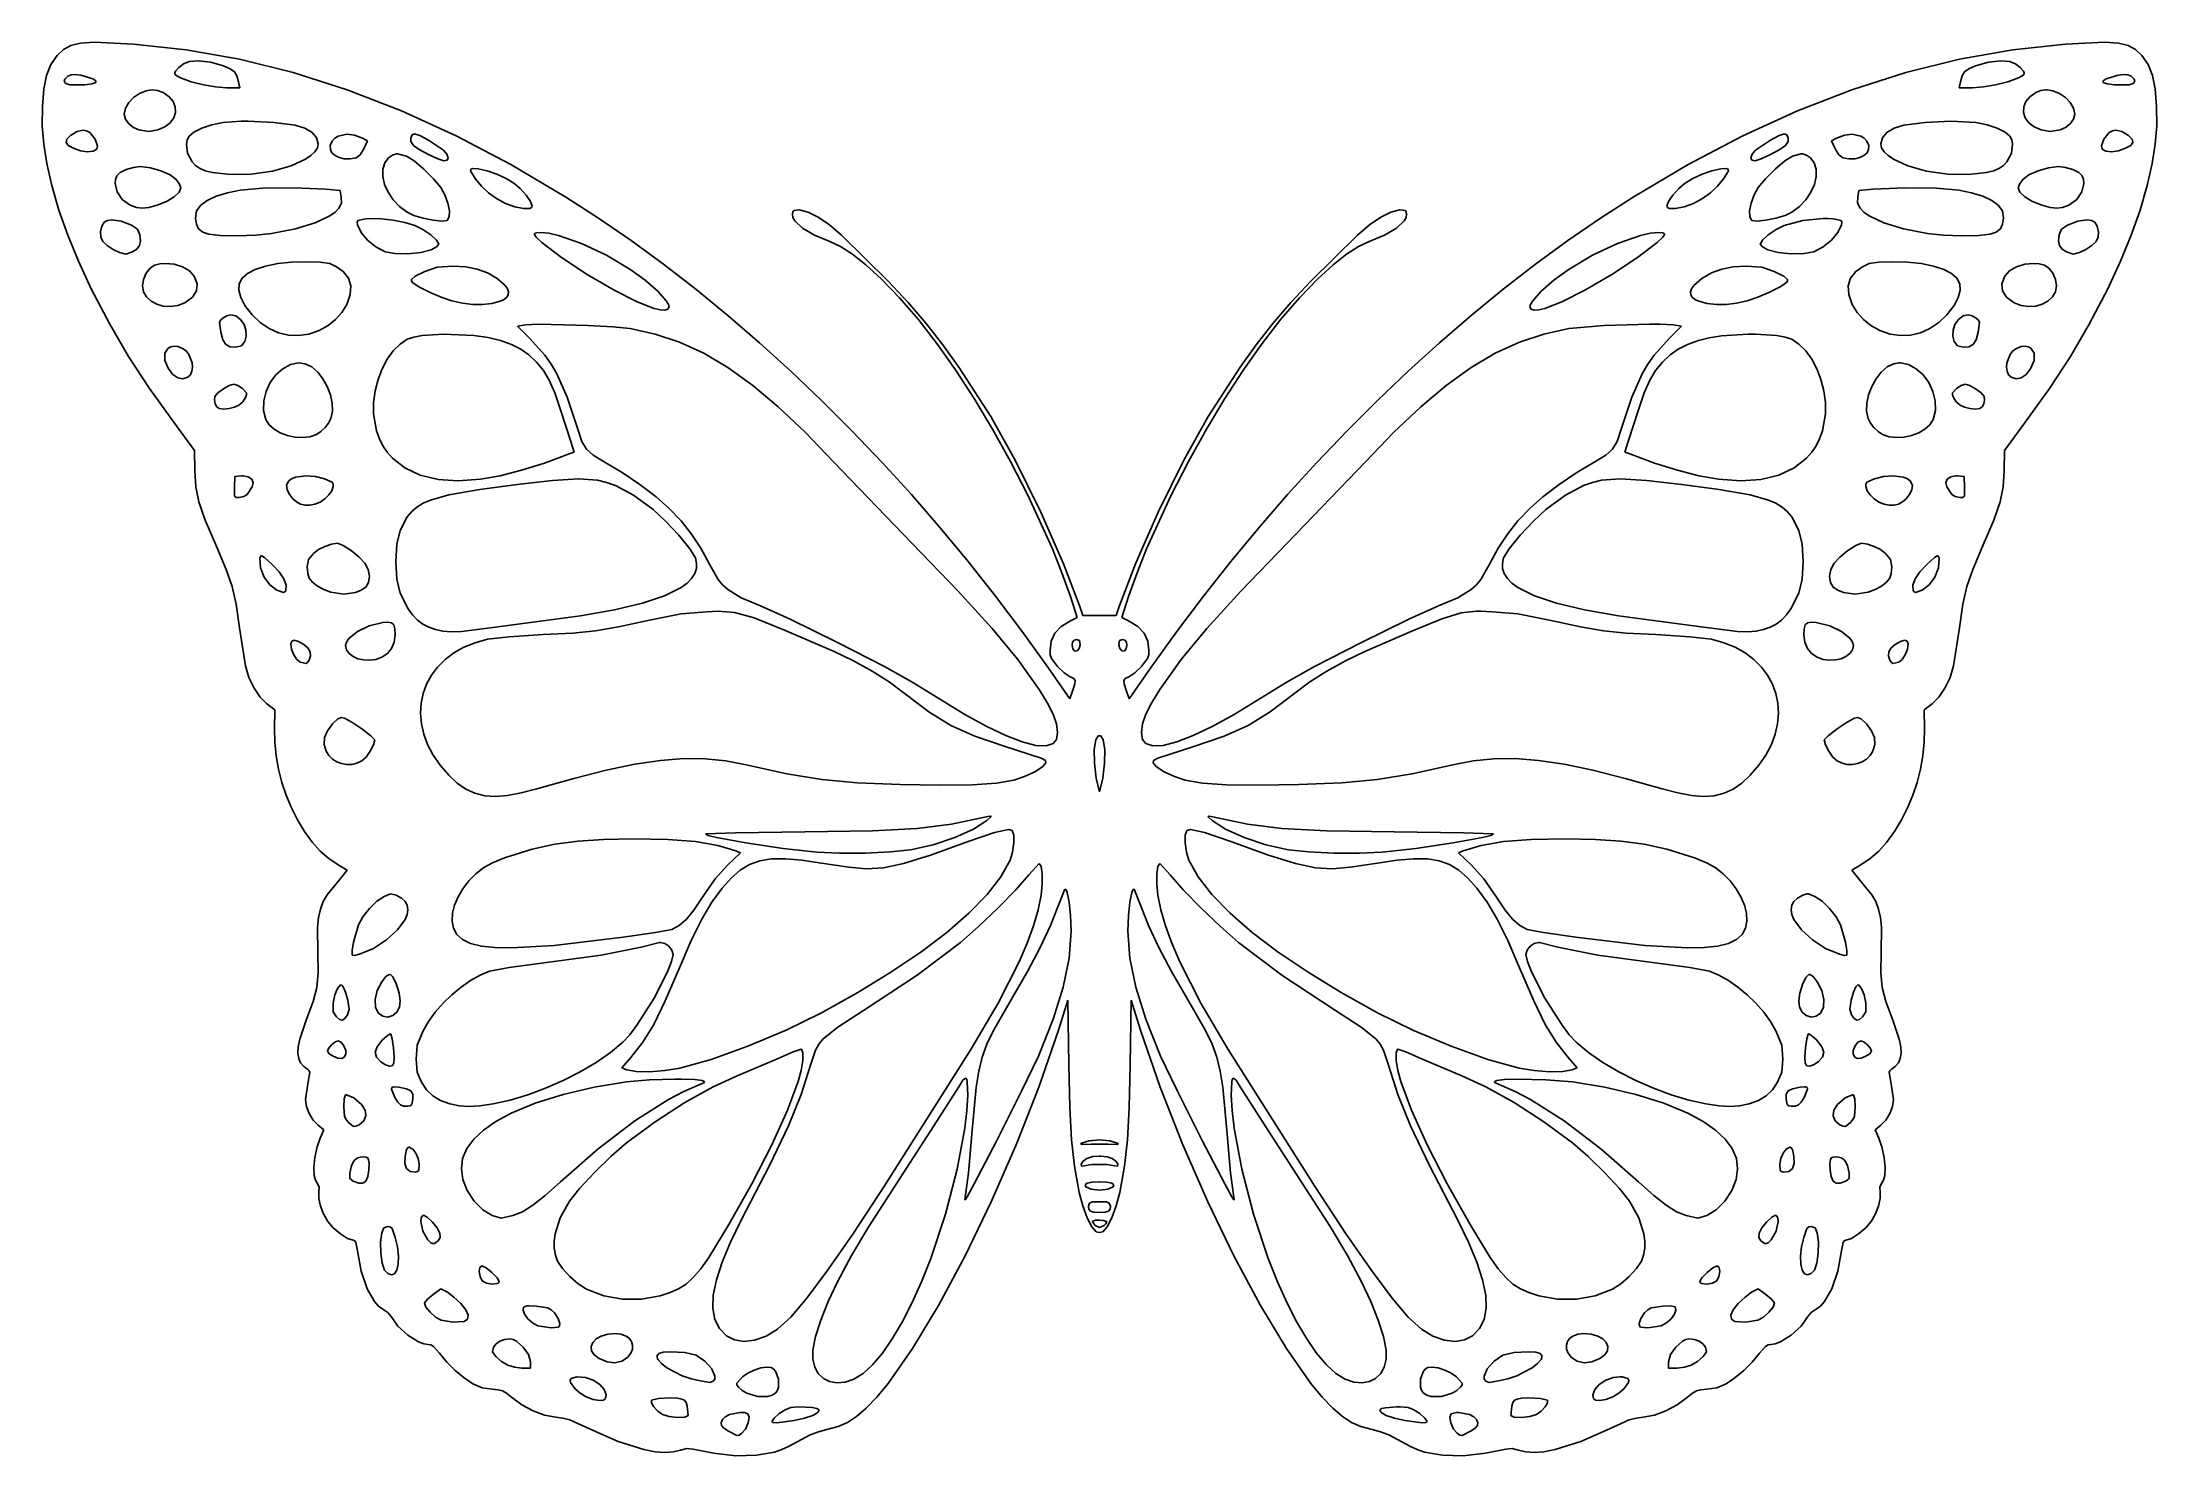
# Model space of a CAD drawing. Extents: x -58 to 268, y 39 to 258.
import ezdxf

# ---------------------------------------------------------------- set-up
doc = ezdxf.new("R2010")
doc.units = 0

msp = doc.modelspace()

# ---------------------------------------------------------------- linework, layer by layer
at = {"layer": 'Layer 1'}
for p, q in [((-55.778473, 255.531257), (-56.763746, 254.131117)), ((-54.813228, 256.453964), (-55.778473, 255.531257)), ((-53.677883, 257.078432), (-54.813228, 256.453964)), ((-52.161878, 257.43643), (-53.677883, 257.078432)), ((-50.054654, 257.559729), (-52.161878, 257.43643)), ((-44.022154, 257.286327), (-50.054654, 257.559729)), ((-50.054654, 257.559729), (-50.054654, 257.559729)), ((-35.880628, 256.414482), (-44.022154, 257.286327)), ((-36.313959, 254.225979), (-35.346381, 254.584525)), ((-27.665799, 254.942786), (-35.880628, 256.414482)), ((-35.346381, 254.584525), (-34.056182, 254.702229)), ((-34.056182, 254.702229), (-32.121481, 254.506739)), ((-34.056182, 254.702229), (-34.056182, 254.702229)), ((-32.121481, 254.506739), (-30.122709, 253.934938)), ((-19.385824, 252.874113), (-27.665799, 254.942786)), ((237.665798, 254.942786), (229.385823, 252.874113)), ((245.880626, 256.414482), (237.665798, 254.942786)), ((240.122707, 253.934938), (242.121482, 254.506739)), ((242.121482, 254.506739), (244.056179, 254.702229)), ((244.056179, 254.702229), (245.346382, 254.584525)), ((244.056179, 254.702229), (244.056179, 254.702229)), ((245.346382, 254.584525), (246.313957, 254.225979)), ((254.022152, 257.286327), (245.880626, 256.414482)), ((260.054652, 257.559729), (254.022152, 257.286327)), ((262.161879, 257.43643), (260.054652, 257.559729)), ((263.677884, 257.078432), (262.161879, 257.43643)), ((264.813227, 256.453964), (263.677884, 257.078432)), ((265.778471, 255.531257), (264.813227, 256.453964)), ((266.763747, 254.131117), (265.778471, 255.531257)), ((-57.442445, 252.45679), (-57.860218, 250.355166)), ((-56.763746, 254.131117), (-57.442445, 252.45679)), ((-54.719195, 251.496789), (-54.606934, 251.891796)), ((-54.457102, 251.185354), (-54.719195, 251.496789)), ((-54.606934, 251.891796), (-54.111598, 252.329799)), ((-53.829376, 250.998063), (-54.457102, 251.185354)), ((-54.111598, 252.329799), (-53.64181, 252.548747)), ((-53.64181, 252.548747), (-53.079723, 252.612021)), ((-53.079723, 252.612021), (-52.127223, 252.488549)), ((-53.079723, 252.612021), (-53.079723, 252.612021)), ((-52.127223, 252.488549), (-50.254548, 251.931629)), ((-50.427161, 251.151563), (-51.501822, 251.002625)), ((-49.842987, 251.35966), (-50.427161, 251.151563)), ((-50.254548, 251.931629), (-49.83273, 251.630811)), ((-49.83273, 251.630811), (-49.842987, 251.35966)), ((-37.643357, 252.76943), (-37.513404, 253.088271)), ((-37.593851, 252.532503), (-37.643357, 252.76943)), ((-36.763751, 252.056396), (-37.593851, 252.532503)), ((-37.513404, 253.088271), (-37.035886, 253.658918)), ((-37.035886, 253.658918), (-36.313959, 254.225979)), ((-35.09228, 251.45843), (-36.763751, 252.056396)), ((-33.232737, 250.980956), (-35.09228, 251.45843)), ((-30.122709, 253.934938), (-29.090996, 253.480834)), ((-29.090996, 253.480834), (-28.449514, 253.009526)), ((-28.449514, 253.009526), (-28.064751, 252.376949)), ((-28.064751, 252.376949), (-27.803197, 251.439035)), ((-27.803197, 251.439035), (-27.609169, 250.521813)), ((-11.048859, 250.211336), (-19.385824, 252.874113)), ((229.385823, 252.874113), (221.048859, 250.211336)), ((237.609166, 250.521813), (237.803193, 251.439035)), ((237.803193, 251.439035), (238.06475, 252.376949)), ((238.06475, 252.376949), (238.449515, 253.009526)), ((238.449515, 253.009526), (239.090997, 253.480834)), ((239.090997, 253.480834), (240.122707, 253.934938)), ((245.092279, 251.45843), (243.232738, 250.980956)), ((246.763749, 252.056396), (245.092279, 251.45843)), ((246.313957, 254.225979), (247.035887, 253.658918)), ((247.593852, 252.532503), (246.763749, 252.056396)), ((247.035887, 253.658918), (247.513402, 253.088271)), ((247.513402, 253.088271), (247.643356, 252.76943)), ((247.643356, 252.76943), (247.593852, 252.532503)), ((259.832729, 251.630811), (260.254549, 251.931629)), ((259.842985, 251.35966), (259.832729, 251.630811)), ((260.427163, 251.151563), (259.842985, 251.35966)), ((260.254549, 251.931629), (262.127221, 252.488549)), ((261.501823, 251.002625), (260.427163, 251.151563)), ((262.127221, 252.488549), (263.079721, 252.612021)), ((263.079721, 252.612021), (263.64181, 252.548747)), ((263.079721, 252.612021), (263.079721, 252.612021)), ((263.64181, 252.548747), (264.111596, 252.329799)), ((264.457103, 251.185354), (263.829374, 250.998063)), ((264.111596, 252.329799), (264.606933, 251.891796)), ((264.719195, 251.496789), (264.457103, 251.185354)), ((264.606933, 251.891796), (264.719195, 251.496789)), ((267.442446, 252.45679), (266.763747, 254.131117)), ((267.860217, 250.355166), (267.442446, 252.45679)), ((-57.860218, 250.355166), (-58.062709, 247.673132)), ((-51.501822, 251.002625), (-53.829376, 250.998063)), ((-45.24976, 247.368943), (-44.74695, 248.257069)), ((-44.74695, 248.257069), (-43.996395, 249.051664)), ((-43.996395, 249.051664), (-43.069654, 249.657507)), ((-43.069654, 249.657507), (-42.058585, 250.059217)), ((-42.058585, 250.059217), (-41.155834, 250.213132)), ((-41.155834, 250.213132), (-40.295849, 250.123113)), ((-41.155834, 250.213132), (-41.155834, 250.213132)), ((-40.295849, 250.123113), (-39.418404, 249.789799)), ((-39.418404, 249.789799), (-38.495276, 249.164844)), ((-38.495276, 249.164844), (-37.879602, 248.409329)), ((-37.879602, 248.409329), (-37.56402, 247.575444)), ((-31.365993, 250.661967), (-33.232737, 250.980956)), ((-29.672918, 250.539452), (-31.365993, 250.661967)), ((-27.609169, 250.521813), (-29.672918, 250.539452)), ((-2.663061, 246.95733), (-11.048859, 250.211336)), ((221.048859, 250.211336), (212.663062, 246.95733)), ((239.672916, 250.539452), (237.609166, 250.521813)), ((241.365994, 250.661967), (239.672916, 250.539452)), ((243.232738, 250.980956), (241.365994, 250.661967)), ((247.564022, 247.575444), (247.879604, 248.409329)), ((247.879604, 248.409329), (248.495276, 249.164844)), ((248.495276, 249.164844), (249.418402, 249.789799)), ((249.418402, 249.789799), (250.186467, 250.094668)), ((250.186467, 250.094668), (250.935346, 250.213132)), ((250.935346, 250.213132), (251.155832, 250.213132)), ((250.935346, 250.213132), (250.935346, 250.213132)), ((251.155832, 250.213132), (252.058586, 250.059217)), ((252.058586, 250.059217), (253.069652, 249.657507)), ((253.069652, 249.657507), (253.996394, 249.051664)), ((253.996394, 249.051664), (254.746951, 248.257069)), ((254.746951, 248.257069), (255.249761, 247.368943)), ((263.829374, 250.998063), (261.501823, 251.002625)), ((268.062707, 247.673132), (267.860217, 250.355166)), ((-58.062709, 247.673132), (-58.076768, 244.676945)), ((-58.076768, 244.676945), (-57.862435, 241.844941)), ((-45.433265, 246.482507), (-45.24976, 247.368943)), ((-45.245368, 245.71807), (-45.433265, 246.482507)), ((-44.743323, 244.990315), (-45.245368, 245.71807)), ((-44.0196, 244.397909), (-44.743323, 244.990315)), ((-38.344198, 245.125483), (-39.155356, 244.50003)), ((-37.803681, 245.881331), (-38.344198, 245.125483)), ((-37.541168, 246.715382), (-37.803681, 245.881331)), ((-37.56402, 247.575444), (-37.541168, 246.715382)), ((-33.491547, 244.302352), (-31.932065, 244.812168)), ((-31.932065, 244.812168), (-30.157987, 245.186049)), ((-30.157987, 245.186049), (-27.415141, 245.380077)), ((-27.415141, 245.380077), (-26.295072, 245.380077)), ((-27.415141, 245.380077), (-27.415141, 245.380077)), ((-26.295072, 245.380077), (-22.38412, 245.195318)), ((-22.38412, 245.195318), (-19.045488, 244.745077)), ((-19.045488, 244.745077), (-17.559644, 244.286245)), ((5.763413, 243.114968), (-2.663061, 246.95733)), ((212.663062, 246.95733), (204.236588, 243.114968)), ((227.559645, 244.286245), (229.045485, 244.745077)), ((229.045485, 244.745077), (232.38412, 245.195318)), ((232.38412, 245.195318), (236.295068, 245.380077)), ((236.295068, 245.380077), (240.157985, 245.186049)), ((236.295068, 245.380077), (236.295068, 245.380077)), ((240.157985, 245.186049), (241.932064, 244.812168)), ((241.932064, 244.812168), (243.491548, 244.302352)), ((247.541168, 246.715382), (247.564022, 247.575444)), ((247.803681, 245.881331), (247.541168, 246.715382)), ((248.344197, 245.125483), (247.803681, 245.881331)), ((249.155354, 244.50003), (248.344197, 245.125483)), ((254.743324, 244.990315), (254.019602, 244.397909)), ((255.245367, 245.71807), (254.743324, 244.990315)), ((255.433263, 246.482507), (255.245367, 245.71807)), ((255.249761, 247.368943), (255.433263, 246.482507)), ((267.862436, 241.844941), (268.076769, 244.676945)), ((268.076769, 244.676945), (268.062707, 247.673132)), ((-57.862435, 241.844941), (-57.382233, 238.8733)), ((-54.402748, 242.108893), (-54.28863, 242.597179)), ((-54.064816, 241.65547), (-54.402748, 242.108893)), ((-54.28863, 242.597179), (-53.732362, 243.157577)), ((-53.264932, 241.19966), (-54.064816, 241.65547)), ((-53.732362, 243.157577), (-52.69889, 243.79473)), ((-52.69889, 243.79473), (-51.774446, 244.004243)), ((-51.774446, 244.004243), (-51.239891, 243.915601)), ((-51.774446, 244.004243), (-51.774446, 244.004243)), ((-51.239891, 243.915601), (-50.753507, 243.650794)), ((-50.753507, 243.650794), (-49.931182, 242.593132)), ((-49.931182, 242.593132), (-49.537506, 241.602444)), ((-49.537506, 241.602444), (-49.684237, 241.049729)), ((-43.166668, 244.039521), (-44.0196, 244.397909)), ((-41.644382, 243.795993), (-43.166668, 244.039521)), ((-40.229793, 244.05716), (-41.644382, 243.795993)), ((-39.155356, 244.50003), (-40.229793, 244.05716)), ((-35.835673, 241.859082), (-35.708651, 242.511866)), ((-35.655401, 240.450505), (-35.835673, 241.859082)), ((-35.708651, 242.511866), (-35.423196, 243.087021)), ((-35.423196, 243.087021), (-34.700551, 243.709627)), ((-34.700551, 243.709627), (-33.491547, 244.302352)), ((-17.559644, 244.286245), (-16.450819, 243.635344)), ((-16.450819, 243.635344), (-15.757383, 242.822729)), ((-15.757383, 242.822729), (-15.517711, 241.878757)), ((-15.517711, 241.878757), (-15.648303, 241.27051)), ((-13.650658, 241.635335), (-13.374586, 242.275632)), ((-13.644143, 241.040163), (-13.650658, 241.635335)), ((-13.374586, 242.275632), (-12.963065, 242.743897)), ((-12.963065, 242.743897), (-12.438293, 243.083581)), ((-12.438293, 243.083581), (-11.125627, 243.369243)), ((-11.125627, 243.369243), (-9.940579, 243.222229)), ((-11.125627, 243.369243), (-11.125627, 243.369243)), ((-9.940579, 243.222229), (-8.691461, 242.743063)), ((-8.691461, 242.743063), (-7.924169, 242.337368)), ((-7.924169, 242.337368), (-8.462155, 241.137924)), ((-1.221391, 242.840077), (-1.021046, 243.269872)), ((-1.217995, 242.230827), (-1.221391, 242.840077)), ((-0.816134, 241.643728), (-1.217995, 242.230827)), ((-1.021046, 243.269872), (-0.665766, 243.42216)), ((0.064401, 240.99996), (-0.816134, 241.643728)), ((-0.665766, 243.42216), (0.143721, 243.188074)), ((-0.665766, 243.42216), (-0.665766, 243.42216)), ((0.143721, 243.188074), (1.512637, 242.452021)), ((1.512637, 242.452021), (3.817616, 240.889006)), ((14.222406, 238.687125), (5.763413, 243.114968)), ((204.236588, 243.114968), (195.777593, 238.687125)), ((206.182384, 240.889006), (208.48736, 242.452021)), ((208.48736, 242.452021), (209.856279, 243.188074)), ((209.856279, 243.188074), (210.665763, 243.42216)), ((210.816134, 241.643728), (209.9356, 240.99996)), ((210.665763, 243.42216), (211.021046, 243.269872)), ((210.665763, 243.42216), (210.665763, 243.42216)), ((211.217993, 242.230827), (210.816134, 241.643728)), ((211.021046, 243.269872), (211.221388, 242.840077)), ((211.221388, 242.840077), (211.217993, 242.230827)), ((217.924166, 242.337368), (218.691457, 242.743063)), ((218.462152, 241.137924), (217.924166, 242.337368)), ((218.691457, 242.743063), (219.940579, 243.222229)), ((219.940579, 243.222229), (221.125624, 243.369243)), ((221.125624, 243.369243), (222.438294, 243.083581)), ((221.125624, 243.369243), (221.125624, 243.369243)), ((222.438294, 243.083581), (222.963066, 242.743897)), ((222.963066, 242.743897), (223.374582, 242.275632)), ((223.374582, 242.275632), (223.650655, 241.635335)), ((223.650655, 241.635335), (223.644141, 241.040163)), ((225.517707, 241.878757), (225.757382, 242.822729)), ((225.648302, 241.27051), (225.517707, 241.878757)), ((225.757382, 242.822729), (226.450819, 243.635344)), ((226.450819, 243.635344), (227.559645, 244.286245)), ((243.491548, 244.302352), (244.700552, 243.709627)), ((244.700552, 243.709627), (245.423193, 243.087021)), ((245.423193, 243.087021), (245.708649, 242.511866)), ((245.835672, 241.859082), (245.655402, 240.450505)), ((245.708649, 242.511866), (245.835672, 241.859082)), ((250.229791, 244.05716), (249.155354, 244.50003)), ((251.644383, 243.795993), (250.229791, 244.05716)), ((253.166666, 244.039521), (251.644383, 243.795993)), ((254.019602, 244.397909), (253.166666, 244.039521)), ((259.537507, 241.602444), (259.931179, 242.593132)), ((259.684235, 241.049729), (259.537507, 241.602444)), ((259.931179, 242.593132), (260.753508, 243.650794)), ((260.753508, 243.650794), (261.239892, 243.915601)), ((261.239892, 243.915601), (261.774443, 244.004243)), ((261.774443, 244.004243), (262.698891, 243.79473)), ((261.774443, 244.004243), (261.774443, 244.004243)), ((262.698891, 243.79473), (263.73236, 243.157577)), ((264.064817, 241.65547), (263.264929, 241.19966)), ((263.73236, 243.157577), (264.288629, 242.597179)), ((264.402749, 242.108893), (264.064817, 241.65547)), ((264.288629, 242.597179), (264.402749, 242.108893)), ((267.382232, 238.8733), (267.862436, 241.844941)), ((-57.382233, 238.8733), (-56.598682, 235.458202)), ((-52.17202, 240.825118), (-53.264932, 241.19966)), ((-51.117217, 240.671863), (-52.17202, 240.825118)), ((-50.241097, 240.745023), (-51.117217, 240.671863)), ((-49.684237, 241.049729), (-50.241097, 240.745023)), ((-45.1187, 237.92973), (-44.009498, 238.259432)), ((-44.009498, 238.259432), (-42.910904, 238.386257)), ((-42.910904, 238.386257), (-41.384639, 238.209849)), ((-42.910904, 238.386257), (-42.910904, 238.386257)), ((-41.384639, 238.209849), (-39.770956, 237.748999)), ((-34.964357, 239.121054), (-35.655401, 240.450505)), ((-34.452912, 238.567177), (-34.964357, 239.121054)), ((-33.844515, 238.130493), (-34.452912, 238.567177)), ((-32.94655, 237.741734), (-33.844515, 238.130493)), ((-19.685136, 238.483935), (-22.546808, 237.689521)), ((-17.464814, 239.504481), (-19.685136, 238.483935)), ((-16.639651, 240.072584), (-17.464814, 239.504481)), ((-16.028215, 240.664857), (-16.639651, 240.072584)), ((-15.648303, 241.27051), (-16.028215, 240.664857)), ((-13.390277, 240.513981), (-13.644143, 241.040163)), ((-12.924297, 240.080658), (-13.390277, 240.513981)), ((-12.281438, 239.764058), (-12.924297, 240.080658)), ((-11.496938, 239.58805), (-12.281438, 239.764058)), ((-10.606034, 239.576499), (-11.496938, 239.58805)), ((-9.643961, 239.753271), (-10.606034, 239.576499)), ((-9.026906, 240.208548), (-9.643961, 239.753271)), ((-8.462155, 241.137924), (-9.026906, 240.208548)), ((-5.555671, 237.956053), (-5.262489, 238.94028)), ((-5.262489, 238.94028), (-4.652155, 239.726813)), ((-4.652155, 239.726813), (-4.039237, 240.154046)), ((-4.039237, 240.154046), (-3.426252, 240.335354)), ((-3.426252, 240.335354), (-3.267502, 240.344174)), ((-3.267502, 240.344174), (-1.87403, 239.982577)), ((-3.267502, 240.344174), (-3.267502, 240.344174)), ((-1.87403, 239.982577), (-0.715326, 239.241855)), ((-0.715326, 239.241855), (0.790903, 237.964285)), ((1.503817, 240.220702), (0.064401, 240.99996)), ((2.911426, 239.571507), (1.503817, 240.220702)), ((3.844226, 239.283316), (2.911426, 239.571507)), ((3.817616, 240.889006), (4.35063, 240.284595)), ((4.360885, 239.346961), (3.844226, 239.283316)), ((4.35063, 240.284595), (4.520067, 239.753271)), ((4.520067, 239.753271), (4.360885, 239.346961)), ((22.705762, 233.676674), (14.222406, 238.687125)), ((195.777593, 238.687125), (187.294235, 233.676674)), ((205.479929, 239.753271), (205.649368, 240.284595)), ((205.639116, 239.346961), (205.479929, 239.753271)), ((206.155774, 239.283316), (205.639116, 239.346961)), ((205.649368, 240.284595), (206.182384, 240.889006)), ((207.088572, 239.571507), (206.155774, 239.283316)), ((208.496179, 240.220702), (207.088572, 239.571507)), ((209.9356, 240.99996), (208.496179, 240.220702)), ((209.209097, 237.964285), (210.715326, 239.241855)), ((210.715326, 239.241855), (211.874027, 239.982577)), ((211.874027, 239.982577), (213.258679, 240.344174)), ((213.258679, 240.344174), (213.426249, 240.335354)), ((213.258679, 240.344174), (213.258679, 240.344174)), ((213.426249, 240.335354), (214.039237, 240.154046)), ((214.039237, 240.154046), (214.652152, 239.726813)), ((214.652152, 239.726813), (215.262486, 238.94028)), ((215.262486, 238.94028), (215.555668, 237.956053)), ((219.026906, 240.208548), (218.462152, 241.137924)), ((219.643957, 239.753271), (219.026906, 240.208548)), ((220.606033, 239.576499), (219.643957, 239.753271)), ((221.496938, 239.58805), (220.606033, 239.576499)), ((222.281438, 239.764058), (221.496938, 239.58805)), ((222.924296, 240.080658), (222.281438, 239.764058)), ((223.390276, 240.513981), (222.924296, 240.080658)), ((223.644141, 241.040163), (223.390276, 240.513981)), ((226.028215, 240.664857), (225.648302, 241.27051)), ((226.639652, 240.072584), (226.028215, 240.664857)), ((227.464814, 239.504481), (226.639652, 240.072584)), ((229.685134, 238.483935), (227.464814, 239.504481)), ((232.546804, 237.689521), (229.685134, 238.483935)), ((243.844513, 238.130493), (242.946548, 237.741734)), ((244.452912, 238.567177), (243.844513, 238.130493)), ((244.964358, 239.121054), (244.452912, 238.567177)), ((245.655402, 240.450505), (244.964358, 239.121054)), ((249.770957, 237.748999), (251.38464, 238.209849)), ((251.38464, 238.209849), (252.910902, 238.386257)), ((252.910902, 238.386257), (254.009497, 238.259432)), ((252.910902, 238.386257), (252.910902, 238.386257)), ((254.009497, 238.259432), (255.118701, 237.92973)), ((260.241099, 240.745023), (259.684235, 241.049729)), ((261.117218, 240.671863), (260.241099, 240.745023)), ((262.172019, 240.825118), (261.117218, 240.671863)), ((263.264929, 241.19966), (262.172019, 240.825118)), ((266.598679, 235.458202), (267.382232, 238.8733)), ((-56.598682, 235.458202), (-55.508783, 231.635977)), ((-46.849509, 235.749184), (-46.788933, 236.377662)), ((-46.54132, 234.466255), (-46.849509, 235.749184)), ((-46.788933, 236.377662), (-46.570973, 236.966327)), ((-46.570973, 236.966327), (-46.039021, 237.473309)), ((-46.039021, 237.473309), (-45.1187, 237.92973)), ((-39.770956, 237.748999), (-38.351413, 237.106276)), ((-38.351413, 237.106276), (-37.407571, 236.384243)), ((-37.407571, 236.384243), (-36.896113, 235.649659)), ((-36.684376, 235.096604), (-36.96221, 234.418919)), ((-36.896113, 235.649659), (-36.684376, 235.096604)), ((-31.82405, 237.445139), (-32.94655, 237.741734)), ((-29.060658, 237.134764), (-31.82405, 237.445139)), ((-25.864769, 237.212011), (-29.060658, 237.134764)), ((-27.573891, 234.761466), (-24.08891, 235.032013)), ((-22.546808, 237.689521), (-25.864769, 237.212011)), ((-24.08891, 235.032013), (-19.283613, 235.105424)), ((-19.283613, 235.105424), (-14.327086, 234.902577)), ((-19.283613, 235.105424), (-19.283613, 235.105424)), ((-14.327086, 234.902577), (-12.148683, 234.673271)), ((-5.552374, 236.835254), (-5.555671, 237.956053)), ((-5.273273, 235.639002), (-5.552374, 236.835254)), ((-4.739041, 234.428419), (-5.273273, 235.639002)), ((0.790903, 237.964285), (2.283172, 236.483187)), ((2.283172, 236.483187), (3.399998, 235.131882)), ((3.399998, 235.131882), (4.034956, 233.994852)), ((7.984552, 237.705807), (8.008117, 237.975185)), ((8.709303, 236.525354), (7.984552, 237.705807)), ((8.008117, 237.975185), (8.303609, 238.077577)), ((8.303609, 238.077577), (9.141456, 238.015841)), ((8.303609, 238.077577), (8.303609, 238.077577)), ((9.663506, 235.375336), (8.709303, 236.525354)), ((9.141456, 238.015841), (10.544591, 237.713369)), ((10.764671, 234.353042), (9.663506, 235.375336)), ((10.544591, 237.713369), (12.039646, 237.206292)), ((12.039646, 237.206292), (13.463643, 236.559389)), ((13.463643, 236.559389), (14.653609, 235.837438)), ((14.653609, 235.837438), (15.615077, 234.996747)), ((15.615077, 234.996747), (16.536937, 233.963661)), ((193.463063, 233.963661), (194.384923, 234.996747)), ((194.384923, 234.996747), (195.346388, 235.837438)), ((195.346388, 235.837438), (196.536355, 236.559389)), ((196.536355, 236.559389), (197.960354, 237.206292)), ((197.960354, 237.206292), (199.455409, 237.713369)), ((200.336492, 235.375336), (199.235328, 234.353042)), ((199.455409, 237.713369), (200.858541, 238.015841)), ((201.290693, 236.525354), (200.336492, 235.375336)), ((200.858541, 238.015841), (201.696388, 238.077577)), ((202.015449, 237.705807), (201.290693, 236.525354)), ((201.696388, 238.077577), (201.991882, 237.975185)), ((201.696388, 238.077577), (201.696388, 238.077577)), ((201.991882, 237.975185), (202.015449, 237.705807)), ((205.965044, 233.994852), (206.599999, 235.131882)), ((206.599999, 235.131882), (207.716826, 236.483187)), ((207.716826, 236.483187), (209.209097, 237.964285)), ((215.273273, 235.639002), (214.739041, 234.428419)), ((215.552373, 236.835254), (215.273273, 235.639002)), ((215.555668, 237.956053), (215.552373, 236.835254)), ((222.148679, 234.673271), (224.327082, 234.902577)), ((224.327082, 234.902577), (229.28361, 235.105424)), ((229.28361, 235.105424), (234.088911, 235.032013)), ((229.28361, 235.105424), (229.28361, 235.105424)), ((235.864769, 237.212011), (232.546804, 237.689521)), ((234.088911, 235.032013), (237.573888, 234.761466)), ((239.060659, 237.134764), (235.864769, 237.212011)), ((241.824048, 237.445139), (239.060659, 237.134764)), ((242.946548, 237.741734), (241.824048, 237.445139)), ((246.684374, 235.096604), (246.896114, 235.649659)), ((246.962212, 234.418919), (246.684374, 235.096604)), ((246.896114, 235.649659), (247.407568, 236.384243)), ((247.407568, 236.384243), (248.351412, 237.106276)), ((248.351412, 237.106276), (249.770957, 237.748999)), ((255.118701, 237.92973), (256.039022, 237.473309)), ((256.039022, 237.473309), (256.570971, 236.966327)), ((256.849508, 235.749184), (256.541321, 234.466255)), ((256.570971, 236.966327), (256.788931, 236.377662)), ((256.788931, 236.377662), (256.849508, 235.749184)), ((265.508784, 231.635977), (266.598679, 235.458202)), ((-55.508783, 231.635977), (-54.159908, 227.780798)), ((-45.73202, 233.304473), (-46.54132, 234.466255)), ((-44.507223, 232.450771), (-45.73202, 233.304473)), ((-43.521502, 232.064164), (-44.507223, 232.450771)), ((-42.657585, 231.939505), (-43.521502, 232.064164)), ((-41.64031, 232.079298), (-42.657585, 231.939505)), ((-40.194515, 232.486049), (-41.64031, 232.079298)), ((-38.834181, 233.026922), (-40.194515, 232.486049)), ((-37.717779, 233.700118), (-38.834181, 233.026922)), ((-36.96221, 234.418919), (-37.717779, 233.700118)), ((-34.26522, 231.566556), (-33.641668, 232.441952)), ((-33.641668, 232.441952), (-32.664558, 233.150213)), ((-32.664558, 233.150213), (-31.253892, 233.800441)), ((-31.253892, 233.800441), (-29.520169, 234.351303)), ((-29.520169, 234.351303), (-27.573891, 234.761466)), ((-12.325072, 231.939243), (-12.898795, 231.338565)), ((-11.934829, 232.744588), (-12.325072, 231.939243)), ((-12.148683, 234.673271), (-11.963475, 233.685493)), ((-11.963475, 233.685493), (-11.934829, 232.744588)), ((-3.970352, 233.264624), (-4.739041, 234.428419)), ((-2.987878, 232.208738), (-3.970352, 233.264624)), ((-1.812294, 231.321882), (-2.987878, 232.208738)), ((4.034956, 233.994852), (4.493535, 232.752544)), ((4.493535, 232.752544), (4.727255, 231.575425)), ((4.727255, 231.575425), (4.687637, 230.633966)), ((12.008934, 233.462199), (10.764671, 234.353042)), ((13.392428, 232.706535), (12.008934, 233.462199)), ((14.818252, 232.172003), (13.392428, 232.706535)), ((16.143943, 231.904192), (14.818252, 232.172003)), ((17.121343, 231.929514), (16.143943, 231.904192)), ((16.536937, 233.963661), (17.229304, 232.9767)), ((17.401883, 232.060354), (17.121343, 231.929514)), ((17.229304, 232.9767), (17.502289, 232.274382)), ((17.502289, 232.274382), (17.401883, 232.060354)), ((27.736326, 230.42721), (22.705762, 233.676674)), ((57.867636, 231.619652), (57.714207, 231.406997)), ((58.662638, 231.683479), (57.867636, 231.619652)), ((60.035878, 231.349736), (58.662638, 231.683479)), ((151.33736, 231.683479), (149.964121, 231.349736)), ((152.132364, 231.619652), (151.33736, 231.683479)), ((152.285792, 231.406997), (152.132364, 231.619652)), ((187.294235, 233.676674), (182.263671, 230.42721)), ((192.497707, 232.274382), (192.770695, 232.9767)), ((192.598116, 232.060354), (192.497707, 232.274382)), ((192.878657, 231.929514), (192.598116, 232.060354)), ((192.770695, 232.9767), (193.463063, 233.963661)), ((193.856056, 231.904192), (192.878657, 231.929514)), ((195.181746, 232.172003), (193.856056, 231.904192)), ((196.607568, 232.706535), (195.181746, 232.172003)), ((197.991066, 233.462199), (196.607568, 232.706535)), ((199.235328, 234.353042), (197.991066, 233.462199)), ((205.272743, 231.575425), (205.506465, 232.752544)), ((205.31236, 230.633966), (205.272743, 231.575425)), ((205.506465, 232.752544), (205.965044, 233.994852)), ((212.987877, 232.208738), (211.812291, 231.321882)), ((213.970352, 233.264624), (212.987877, 232.208738)), ((214.739041, 234.428419), (213.970352, 233.264624)), ((221.934829, 232.744588), (221.963471, 233.685493)), ((222.325068, 231.939243), (221.934829, 232.744588)), ((221.963471, 233.685493), (222.148679, 234.673271)), ((222.898794, 231.338565), (222.325068, 231.939243)), ((237.573888, 234.761466), (239.520167, 234.351303)), ((239.520167, 234.351303), (241.253892, 233.800441)), ((241.253892, 233.800441), (242.664559, 233.150213)), ((242.664559, 233.150213), (243.641666, 232.441952)), ((243.641666, 232.441952), (244.265221, 231.566556)), ((247.71778, 233.700118), (246.962212, 234.418919)), ((248.834179, 233.026922), (247.71778, 233.700118)), ((250.194513, 232.486049), (248.834179, 233.026922)), ((251.640311, 232.079298), (250.194513, 232.486049)), ((252.657586, 231.939505), (251.640311, 232.079298)), ((253.521501, 232.064164), (252.657586, 231.939505)), ((254.507221, 232.450771), (253.521501, 232.064164)), ((255.732021, 233.304473), (254.507221, 232.450771)), ((256.541321, 234.466255), (255.732021, 233.304473)), ((264.159909, 227.780798), (265.508784, 231.635977)), ((-49.085305, 228.335995), (-48.915837, 229.168055)), ((-49.031688, 227.484345), (-49.085305, 228.335995)), ((-48.915837, 229.168055), (-48.537709, 229.778479)), ((-48.537709, 229.778479), (-48.038644, 230.04619)), ((-48.038644, 230.04619), (-47.347084, 230.148896)), ((-47.347084, 230.148896), (-45.901483, 229.966475)), ((-47.347084, 230.148896), (-47.347084, 230.148896)), ((-45.901483, 229.966475), (-44.313196, 229.363966)), ((-44.313196, 229.363966), (-43.389694, 228.713153)), ((-43.389694, 228.713153), (-43.016737, 227.829382)), ((-34.426598, 230.413479), (-34.26522, 231.566556)), ((-34.31473, 229.471734), (-34.426598, 230.413479)), ((-33.958508, 228.77159), (-34.31473, 229.471734)), ((-33.327009, 228.27503), (-33.958508, 228.77159)), ((-19.034839, 228.76625), (-22.714377, 228.049868)), ((-15.991152, 229.685094), (-19.034839, 228.76625)), ((-13.711752, 230.758669), (-15.991152, 229.685094)), ((-12.898795, 231.338565), (-13.711752, 230.758669)), ((-9.519907, 229.807069), (-9.402865, 230.049259)), ((-9.449933, 229.390424), (-9.519907, 229.807069)), ((-8.9023, 228.194273), (-9.449933, 229.390424)), ((-9.402865, 230.049259), (-8.188752, 230.316466)), ((-8.188752, 230.316466), (-7.421461, 230.378202)), ((-7.421461, 230.378202), (-5.781055, 230.326956)), ((-7.421461, 230.378202), (-7.421461, 230.378202)), ((-5.781055, 230.326956), (-3.950391, 230.109684)), ((-3.950391, 230.109684), (-2.155314, 229.757678)), ((-2.155314, 229.757678), (-0.621669, 229.302229)), ((-0.767884, 230.853966), (-1.812294, 231.321882)), ((0.680921, 230.418739), (-0.767884, 230.853966)), ((-0.621669, 229.302229), (0.624896, 228.689654)), ((0.624896, 228.689654), (1.833559, 227.868326)), ((2.236903, 230.091125), (0.680921, 230.418739)), ((3.602845, 229.946049), (2.236903, 230.091125)), ((4.370835, 230.064265), (3.602845, 229.946049)), ((4.687637, 230.633966), (4.370835, 230.064265)), ((32.754657, 226.96809), (27.736326, 230.42721)), ((57.714207, 231.406997), (57.639582, 231.022021)), ((57.639582, 231.022021), (57.702998, 230.533131)), ((57.702998, 230.533131), (57.989723, 230.00749)), ((57.989723, 230.00749), (59.162239, 228.897702)), ((59.162239, 228.897702), (61.015406, 227.79615)), ((61.615522, 230.570011), (60.035878, 231.349736)), ((63.348116, 229.376881), (61.615522, 230.570011)), ((65.180207, 227.802924), (63.348116, 229.376881)), ((146.651885, 229.376881), (144.819791, 227.802924)), ((148.384479, 230.570011), (146.651885, 229.376881)), ((149.964121, 231.349736), (148.384479, 230.570011)), ((148.984593, 227.79615), (150.837762, 228.897702)), ((150.837762, 228.897702), (152.010278, 230.00749)), ((152.010278, 230.00749), (152.297002, 230.533131)), ((152.360416, 231.022021), (152.285792, 231.406997)), ((152.297002, 230.533131), (152.360416, 231.022021)), ((182.263671, 230.42721), (177.24534, 226.96809)), ((205.629165, 230.064265), (205.31236, 230.633966)), ((206.397152, 229.946049), (205.629165, 230.064265)), ((207.763098, 230.091125), (206.397152, 229.946049)), ((209.319079, 230.418739), (207.763098, 230.091125)), ((208.166441, 227.868326), (209.375105, 228.689654)), ((210.767882, 230.853966), (209.319079, 230.418739)), ((209.375105, 228.689654), (210.621666, 229.302229)), ((210.621666, 229.302229), (213.48815, 230.034549)), ((211.812291, 231.321882), (210.767882, 230.853966)), ((213.48815, 230.034549), (216.636527, 230.378202)), ((216.636527, 230.378202), (217.421457, 230.378202)), ((216.636527, 230.378202), (216.636527, 230.378202)), ((217.421457, 230.378202), (218.188749, 230.316466)), ((218.188749, 230.316466), (219.402865, 230.049259)), ((219.449929, 229.390424), (218.902298, 228.194273)), ((219.402865, 230.049259), (219.519907, 229.807069)), ((219.519907, 229.807069), (219.449929, 229.390424)), ((223.711752, 230.758669), (222.898794, 231.338565)), ((225.991152, 229.685094), (223.711752, 230.758669)), ((229.034837, 228.76625), (225.991152, 229.685094)), ((232.714374, 228.049868), (229.034837, 228.76625)), ((243.958509, 228.77159), (243.32701, 228.27503)), ((244.314729, 229.471734), (243.958509, 228.77159)), ((244.265221, 231.566556), (244.426596, 230.413479)), ((244.426596, 230.413479), (244.314729, 229.471734)), ((253.016735, 227.829382), (253.389695, 228.713153)), ((253.389695, 228.713153), (254.313193, 229.363966)), ((254.313193, 229.363966), (255.901484, 229.966475)), ((255.901484, 229.966475), (257.347082, 230.148896)), ((257.347082, 230.148896), (258.038645, 230.04619)), ((257.347082, 230.148896), (257.347082, 230.148896)), ((258.038645, 230.04619), (258.537707, 229.778479)), ((258.537707, 229.778479), (258.915835, 229.168055)), ((258.915835, 229.168055), (259.085306, 228.335995)), ((259.085306, 228.335995), (259.031689, 227.484345)), ((-54.159908, 227.780798), (-52.51127, 223.784547)), ((-48.740557, 226.815146), (-49.031688, 227.484345)), ((-48.066497, 226.188988), (-48.740557, 226.815146)), ((-47.14671, 225.59498), (-48.066497, 226.188988)), ((-46.141903, 225.121576), (-47.14671, 225.59498)), ((-45.212779, 224.857229), (-46.141903, 225.121576)), ((-44.180904, 225.236466), (-45.212779, 224.857229)), ((-43.504663, 225.637748), (-44.180904, 225.236466)), ((-43.094334, 226.182625), (-43.504663, 225.637748)), ((-42.936248, 226.902651), (-43.094334, 226.182625)), ((-43.016737, 227.829382), (-42.936248, 226.902651)), ((-32.389307, 227.944035), (-33.327009, 228.27503)), ((-30.613614, 227.749721), (-32.389307, 227.944035)), ((-27.995919, 227.706683), (-30.613614, 227.749721)), ((-25.156185, 227.808779), (-27.995919, 227.706683)), ((-22.714377, 228.049868), (-25.156185, 227.808779)), ((-7.916087, 227.011367), (-8.9023, 228.194273)), ((-6.634053, 225.981706), (-7.916087, 227.011367)), ((-5.198961, 225.245285), (-6.634053, 225.981706)), ((-3.698134, 224.967657), (-5.198961, 225.245285)), ((0.315308, 225.141717), (-1.706976, 224.939708)), ((1.909512, 225.553966), (0.315308, 225.141717)), ((1.833559, 227.868326), (2.747264, 227.038551)), ((2.756619, 226.008568), (1.909512, 225.553966)), ((2.747264, 227.038551), (3.108956, 226.400632)), ((3.108956, 226.400632), (2.756619, 226.008568)), ((17.784512, 227.970493), (18.098632, 228.151636)), ((18.100896, 227.463504), (17.784512, 227.970493)), ((18.098632, 228.151636), (18.851664, 228.226257)), ((18.979422, 226.642954), (18.100896, 227.463504)), ((18.851664, 228.226257), (20.071418, 228.107285)), ((18.851664, 228.226257), (18.851664, 228.226257)), ((21.99914, 224.35875), (18.979422, 226.642954)), ((20.071418, 228.107285), (21.557802, 227.766934)), ((21.557802, 227.766934), (25.091128, 226.521469)), ((25.091128, 226.521469), (28.972969, 224.688625)), ((37.752347, 223.30753), (32.754657, 226.96809)), ((61.015406, 227.79615), (63.407499, 226.806327)), ((63.407499, 226.806327), (65.072213, 226.058339)), ((65.072213, 226.058339), (66.900091, 224.886735)), ((72.422938, 220.680939), (65.180207, 227.802924)), ((144.819791, 227.802924), (137.57706, 220.680939)), ((143.09991, 224.886735), (144.927788, 226.058339)), ((144.927788, 226.058339), (146.592499, 226.806327)), ((146.592499, 226.806327), (148.984593, 227.79615)), ((177.24534, 226.96809), (172.24765, 223.30753)), ((181.027029, 224.688625), (184.908871, 226.521469)), ((184.908871, 226.521469), (188.442198, 227.766934)), ((191.020577, 226.642954), (188.00086, 224.35875)), ((188.442198, 227.766934), (189.928581, 228.107285)), ((189.928581, 228.107285), (191.148332, 228.226257)), ((191.899102, 227.463504), (191.020577, 226.642954)), ((191.148332, 228.226257), (191.901368, 228.151636)), ((191.148332, 228.226257), (191.148332, 228.226257)), ((192.215485, 227.970493), (191.899102, 227.463504)), ((191.901368, 228.151636), (192.215485, 227.970493)), ((206.891041, 226.400632), (207.252734, 227.038551)), ((207.24338, 226.008568), (206.891041, 226.400632)), ((208.090485, 225.553966), (207.24338, 226.008568)), ((207.252734, 227.038551), (208.166441, 227.868326)), ((209.684692, 225.141717), (208.090485, 225.553966)), ((211.706975, 224.939708), (209.684692, 225.141717)), ((215.198957, 225.245285), (213.698131, 224.967657)), ((216.634053, 225.981706), (215.198957, 225.245285)), ((217.916087, 227.011367), (216.634053, 225.981706)), ((218.902298, 228.194273), (217.916087, 227.011367)), ((235.156186, 227.808779), (232.714374, 228.049868)), ((237.995919, 227.706683), (235.156186, 227.808779)), ((240.613612, 227.749721), (237.995919, 227.706683)), ((242.389304, 227.944035), (240.613612, 227.749721)), ((243.32701, 228.27503), (242.389304, 227.944035)), ((252.93625, 226.902651), (253.016735, 227.829382)), ((253.094335, 226.182625), (252.93625, 226.902651)), ((253.504662, 225.637748), (253.094335, 226.182625)), ((254.180902, 225.236466), (253.504662, 225.637748)), ((255.212777, 224.857229), (254.180902, 225.236466)), ((256.141904, 225.121576), (255.212777, 224.857229)), ((257.146711, 225.59498), (256.141904, 225.121576)), ((258.066496, 226.188988), (257.146711, 225.59498)), ((258.740554, 226.815146), (258.066496, 226.188988)), ((259.031689, 227.484345), (258.740554, 226.815146)), ((262.511269, 223.784547), (264.159909, 227.780798)), ((-52.51127, 223.784547), (-50.522084, 219.539104)), ((-42.456934, 220.974682), (-42.046718, 221.916687)), ((-42.046718, 221.916687), (-41.455644, 222.686342)), ((-41.455644, 222.686342), (-40.758959, 223.155077)), ((-40.758959, 223.155077), (-39.950118, 223.371775)), ((-39.950118, 223.371775), (-39.074446, 223.446118)), ((-39.074446, 223.446118), (-37.723108, 223.310636)), ((-39.074446, 223.446118), (-39.074446, 223.446118)), ((-37.723108, 223.310636), (-36.442912, 222.914567)), ((-36.442912, 222.914567), (-35.367233, 222.294795)), ((-35.367233, 222.294795), (-34.629446, 221.488202)), ((-27.239612, 221.155983), (-26.423012, 221.8976)), ((-26.423012, 221.8976), (-25.23332, 222.520506)), ((-25.23332, 222.520506), (-23.668521, 223.027069)), ((-23.668521, 223.027069), (-21.7266, 223.41966)), ((-21.7266, 223.41966), (-19.660392, 223.632247)), ((-19.660392, 223.632247), (-17.343336, 223.701882)), ((-17.343336, 223.701882), (-15.21996, 223.627255)), ((-17.343336, 223.701882), (-17.343336, 223.701882)), ((-15.21996, 223.627255), (-13.727363, 223.410841)), ((-13.727363, 223.410841), (-12.671267, 222.931492)), ((-12.671267, 222.931492), (-11.654794, 222.202577)), ((-11.654794, 222.202577), (-10.832637, 221.163948)), ((-1.706976, 224.939708), (-3.698134, 224.967657)), ((-0.537392, 221.460155), (0.930553, 222.184938)), ((0.930553, 222.184938), (2.825115, 222.852307)), ((2.825115, 222.852307), (5.225623, 222.996327)), ((5.225623, 222.996327), (7.238059, 222.886485)), ((5.225623, 222.996327), (5.225623, 222.996327)), ((7.238059, 222.886485), (9.006025, 222.547913)), ((9.006025, 222.547913), (10.594762, 221.963913)), ((10.594762, 221.963913), (12.069512, 221.117785)), ((25.996145, 221.713038), (21.99914, 224.35875)), ((28.972969, 224.688625), (32.724652, 222.46716)), ((32.724652, 222.46716), (34.931219, 220.836818)), ((42.720988, 219.453747), (37.752347, 223.30753)), ((66.900091, 224.886735), (68.961637, 223.241767)), ((68.961637, 223.241767), (71.32736, 221.073688)), ((138.672638, 221.073688), (141.038361, 223.241767)), ((141.038361, 223.241767), (143.09991, 224.886735)), ((172.24765, 223.30753), (167.279009, 219.453747)), ((175.068782, 220.836818), (177.275346, 222.46716)), ((177.275346, 222.46716), (181.027029, 224.688625)), ((188.00086, 224.35875), (184.003855, 221.713038)), ((197.930485, 221.117785), (199.405236, 221.963913)), ((199.405236, 221.963913), (200.993975, 222.547913)), ((200.993975, 222.547913), (202.761942, 222.886485)), ((202.761942, 222.886485), (204.774374, 222.996327)), ((204.774374, 222.996327), (207.174885, 222.852307)), ((204.774374, 222.996327), (204.774374, 222.996327)), ((207.174885, 222.852307), (209.069443, 222.184938)), ((209.069443, 222.184938), (210.53739, 221.460155)), ((213.698131, 224.967657), (211.706975, 224.939708)), ((220.832638, 221.163948), (221.654791, 222.202577)), ((221.654791, 222.202577), (222.671266, 222.931492)), ((222.671266, 222.931492), (223.72736, 223.410841)), ((223.72736, 223.410841), (225.21996, 223.627255)), ((225.21996, 223.627255), (227.343332, 223.701882)), ((227.343332, 223.701882), (229.660392, 223.632247)), ((227.343332, 223.701882), (227.343332, 223.701882)), ((229.660392, 223.632247), (231.726596, 223.41966)), ((231.726596, 223.41966), (233.668518, 223.027069)), ((233.668518, 223.027069), (235.233318, 222.520506)), ((235.233318, 222.520506), (236.423011, 221.8976)), ((236.423011, 221.8976), (237.239613, 221.155983)), ((244.629443, 221.488202), (245.367232, 222.294795)), ((245.367232, 222.294795), (246.442913, 222.914567)), ((246.442913, 222.914567), (247.72311, 223.310636)), ((247.72311, 223.310636), (249.074443, 223.446118)), ((249.074443, 223.446118), (249.950119, 223.371775)), ((249.074443, 223.446118), (249.074443, 223.446118)), ((249.950119, 223.371775), (250.758957, 223.155077)), ((250.758957, 223.155077), (251.455643, 222.686342)), ((251.455643, 222.686342), (252.046719, 221.916687)), ((252.046719, 221.916687), (252.456935, 220.974682)), ((260.522082, 219.539104), (262.511269, 223.784547)), ((-50.522084, 219.539104), (-47.681078, 214.046567)), ((-42.611043, 219.988896), (-42.456934, 220.974682)), ((-42.448617, 219.065007), (-42.611043, 219.988896)), ((-41.994469, 218.269869), (-42.448617, 219.065007)), ((-34.282415, 219.187183), (-34.923677, 218.205603)), ((-34.629446, 221.488202), (-34.180675, 220.291808)), ((-34.180675, 220.291808), (-34.282415, 219.187183)), ((-27.761603, 219.307135), (-27.685138, 220.293284)), ((-27.471025, 218.195166), (-27.761603, 219.307135)), ((-27.685138, 220.293284), (-27.239612, 221.155983)), ((-10.563634, 218.620341), (-11.116808, 217.104938)), ((-10.832637, 221.163948), (-10.468914, 219.971607)), ((-10.468914, 219.971607), (-10.563634, 218.620341)), ((-1.127157, 220.935249), (-0.537392, 221.460155)), ((-1.111093, 220.693827), (-1.127157, 220.935249)), ((-0.897528, 220.437669), (-1.111093, 220.693827)), ((0.092706, 219.794868), (-0.897528, 220.437669)), ((1.76249, 218.925065), (0.092706, 219.794868)), ((3.437903, 218.218279), (1.76249, 218.925065)), ((12.069512, 221.117785), (13.321666, 220.034046)), ((13.321666, 220.034046), (13.668196, 219.522414)), ((13.796915, 218.600047), (13.577005, 218.205481)), ((13.668196, 219.522414), (13.826962, 219.04172)), ((13.826962, 219.04172), (13.796915, 218.600047)), ((30.122916, 219.300979), (25.996145, 221.713038)), ((33.700573, 217.506309), (30.122916, 219.300979)), ((34.931219, 220.836818), (36.850441, 219.139506)), ((36.850441, 219.139506), (38.179615, 217.670657)), ((47.652172, 215.414958), (42.720988, 219.453747)), ((71.32736, 221.073688), (74.167779, 218.147348)), ((75.480605, 217.387125), (72.422938, 220.680939)), ((137.57706, 220.680939), (134.519392, 217.387125)), ((135.832219, 218.147348), (138.672638, 221.073688)), ((167.279009, 219.453747), (162.347825, 215.414958)), ((171.820384, 217.670657), (173.14956, 219.139506)), ((173.14956, 219.139506), (175.068782, 220.836818)), ((179.877082, 219.300979), (176.299426, 217.506309)), ((184.003855, 221.713038), (179.877082, 219.300979)), ((196.173038, 219.04172), (196.331805, 219.522414)), ((196.203085, 218.600047), (196.173038, 219.04172)), ((196.422993, 218.205481), (196.203085, 218.600047)), ((196.331805, 219.522414), (196.678335, 220.034046)), ((196.678335, 220.034046), (197.930485, 221.117785)), ((208.237507, 218.925065), (206.562095, 218.218279)), ((209.907291, 219.794868), (208.237507, 218.925065)), ((210.897529, 220.437669), (209.907291, 219.794868)), ((210.53739, 221.460155), (211.127157, 220.935249)), ((211.111093, 220.693827), (210.897529, 220.437669)), ((211.127157, 220.935249), (211.111093, 220.693827)), ((220.468914, 219.971607), (220.832638, 221.163948)), ((220.563632, 218.620341), (220.468914, 219.971607)), ((221.116804, 217.104938), (220.563632, 218.620341)), ((237.239613, 221.155983), (237.685139, 220.293284)), ((237.761604, 219.307135), (237.471024, 218.195166)), ((237.685139, 220.293284), (237.761604, 219.307135)), ((244.180676, 220.291808), (244.629443, 221.488202)), ((244.282415, 219.187183), (244.180676, 220.291808)), ((244.923676, 218.205603), (244.282415, 219.187183)), ((252.448615, 219.065007), (251.994468, 218.269869)), ((252.611041, 219.988896), (252.448615, 219.065007)), ((252.456935, 220.974682), (252.611041, 219.988896)), ((257.681079, 214.046567), (260.522082, 219.539104)), ((-41.301278, 217.624476), (-41.994469, 218.269869)), ((-40.421725, 217.149816), (-41.301278, 217.624476)), ((-39.408488, 216.866882), (-40.421725, 217.149816)), ((-38.314248, 216.796664), (-39.408488, 216.866882)), ((-37.191683, 216.960153), (-38.314248, 216.796664)), ((-36.093473, 217.378341), (-37.191683, 216.960153)), ((-34.923677, 218.205603), (-36.093473, 217.378341)), ((-30.228543, 214.997091), (-29.614031, 215.365246)), ((-29.614031, 215.365246), (-28.993821, 215.499799)), ((-28.993821, 215.499799), (-28.222091, 215.333338)), ((-28.993821, 215.499799), (-28.993821, 215.499799)), ((-28.222091, 215.333338), (-27.503336, 214.785424)), ((-26.815419, 216.955007), (-27.471025, 218.195166)), ((-25.716812, 215.499145), (-26.815419, 216.955007)), ((-24.470477, 214.304015), (-25.716812, 215.499145)), ((-11.871727, 215.846996), (-12.822848, 214.766936)), ((-11.116808, 217.104938), (-11.871727, 215.846996)), ((5.100281, 217.677886), (3.437903, 218.218279)), ((6.730961, 217.307264), (5.100281, 217.677886)), ((8.311277, 217.109788), (6.730961, 217.307264)), ((9.822565, 217.088836), (8.311277, 217.109788)), ((11.246161, 217.247783), (9.822565, 217.088836)), ((12.5634, 217.590007), (11.246161, 217.247783)), ((13.166184, 217.866107), (12.5634, 217.590007)), ((13.577005, 218.205481), (13.166184, 217.866107)), ((36.313382, 216.477113), (33.700573, 217.506309)), ((37.255749, 216.250392), (36.313382, 216.477113)), ((37.95424, 216.21603), (37.255749, 216.250392)), ((38.407966, 216.374357), (37.95424, 216.21603)), ((38.179615, 217.670657), (38.52834, 217.114228)), ((38.616041, 216.725702), (38.407966, 216.374357)), ((38.52834, 217.114228), (38.616041, 216.725702)), ((52.537492, 211.19938), (47.652172, 215.414958)), ((74.167779, 218.147348), (77.038104, 214.813292)), ((78.26559, 214.146318), (75.480605, 217.387125)), ((134.519392, 217.387125), (131.734408, 214.146318)), ((132.961894, 214.813292), (135.832219, 218.147348)), ((162.347825, 215.414958), (157.462505, 211.19938)), ((171.383957, 216.725702), (171.471658, 217.114228)), ((171.592034, 216.374357), (171.383957, 216.725702)), ((171.471658, 217.114228), (171.820384, 217.670657)), ((172.045762, 216.21603), (171.592034, 216.374357)), ((172.744252, 216.250392), (172.045762, 216.21603)), ((173.686619, 216.477113), (172.744252, 216.250392)), ((176.299426, 217.506309), (173.686619, 216.477113)), ((196.833814, 217.866107), (196.422993, 218.205481)), ((197.436596, 217.590007), (196.833814, 217.866107)), ((198.753838, 217.247783), (197.436596, 217.590007)), ((200.177435, 217.088836), (198.753838, 217.247783)), ((201.688723, 217.109788), (200.177435, 217.088836)), ((203.269039, 217.307264), (201.688723, 217.109788)), ((204.899717, 217.677886), (203.269039, 217.307264)), ((206.562095, 218.218279), (204.899717, 217.677886)), ((221.871727, 215.846996), (221.116804, 217.104938)), ((222.822848, 214.766936), (221.871727, 215.846996)), ((235.71681, 215.499145), (234.470475, 214.304015)), ((236.815416, 216.955007), (235.71681, 215.499145)), ((237.471024, 218.195166), (236.815416, 216.955007)), ((237.503332, 214.785424), (238.222091, 215.333338)), ((238.222091, 215.333338), (238.993818, 215.499799)), ((238.993818, 215.499799), (239.614032, 215.365246)), ((238.993818, 215.499799), (238.993818, 215.499799)), ((239.614032, 215.365246), (240.228541, 214.997091)), ((246.093471, 217.378341), (244.923676, 218.205603)), ((247.191683, 216.960153), (246.093471, 217.378341)), ((248.314249, 216.796664), (247.191683, 216.960153)), ((249.40849, 216.866882), (248.314249, 216.796664)), ((250.421726, 217.149816), (249.40849, 216.866882)), ((251.301278, 217.624476), (250.421726, 217.149816)), ((251.994468, 218.269869), (251.301278, 217.624476)), ((-47.681078, 214.046567), (-44.789999, 209.06698)), ((-30.746484, 214.307755), (-30.592187, 214.661949)), ((-30.537223, 212.809868), (-30.746484, 214.307755)), ((-30.592187, 214.661949), (-30.228543, 214.997091)), ((-30.204351, 211.634152), (-30.537223, 212.809868)), ((-27.503336, 214.785424), (-26.961183, 214.001498)), ((-26.961183, 214.001498), (-26.661682, 213.12252)), ((-26.619848, 212.226123), (-26.850697, 211.389938)), ((-26.661682, 213.12252), (-26.619848, 212.226123)), ((-23.102641, 213.378409), (-24.470477, 214.304015)), ((-21.639534, 212.731117), (-23.102641, 213.378409)), ((-20.107384, 212.37093), (-21.639534, 212.731117)), ((-18.53242, 212.30664), (-20.107384, 212.37093)), ((-16.940869, 212.547036), (-18.53242, 212.30664)), ((-15.358961, 213.10091), (-16.940869, 212.547036)), ((-13.981487, 213.85487), (-15.358961, 213.10091)), ((-12.822848, 214.766936), (-13.981487, 213.85487)), ((-1.768197, 211.725077), (-0.783179, 212.060907)), ((-0.783179, 212.060907), (0.519631, 212.307712)), ((0.519631, 212.307712), (3.788053, 212.536466)), ((3.788053, 212.536466), (8.489962, 212.321304)), ((3.788053, 212.536466), (3.788053, 212.536466)), ((8.489962, 212.321304), (10.696269, 212.003748)), ((10.696269, 212.003748), (12.598678, 211.548688)), ((15.218053, 213.762368), (16.53215, 213.965216)), ((17.078956, 211.927924), (15.218053, 213.762368)), ((16.53215, 213.965216), (18.498887, 214.062229)), ((18.498887, 214.062229), (26.132365, 213.883822)), ((18.498887, 214.062229), (18.498887, 214.062229)), ((26.132365, 213.883822), (29.952349, 213.657871)), ((29.952349, 213.657871), (32.601179, 213.383132)), ((32.601179, 213.383132), (36.460896, 212.545253)), ((36.460896, 212.545253), (40.223122, 211.28713)), ((77.038104, 214.813292), (79.922042, 211.095438)), ((80.855227, 210.864682), (78.26559, 214.146318)), ((131.734408, 214.146318), (129.144771, 210.864682)), ((130.077956, 211.095438), (132.961894, 214.813292)), ((169.776879, 211.28713), (173.539104, 212.545253)), ((173.539104, 212.545253), (177.398818, 213.383132)), ((177.398818, 213.383132), (182.851451, 213.833887)), ((182.851451, 213.833887), (189.869513, 214.062229)), ((189.869513, 214.062229), (191.50111, 214.062229)), ((189.869513, 214.062229), (189.869513, 214.062229)), ((191.50111, 214.062229), (193.467846, 213.965216)), ((194.781943, 213.762368), (192.921041, 211.927924)), ((193.467846, 213.965216), (194.781943, 213.762368)), ((199.045936, 211.95446), (200.937902, 212.255266)), ((200.937902, 212.255266), (205.047777, 212.536466)), ((205.047777, 212.536466), (206.211943, 212.536466)), ((205.047777, 212.536466), (205.047777, 212.536466)), ((206.211943, 212.536466), (209.48037, 212.307712)), ((209.48037, 212.307712), (210.78318, 212.060907)), ((210.78318, 212.060907), (211.768193, 211.725077)), ((223.981485, 213.85487), (222.822848, 214.766936)), ((225.358957, 213.10091), (223.981485, 213.85487)), ((226.940868, 212.547036), (225.358957, 213.10091)), ((228.53242, 212.30664), (226.940868, 212.547036)), ((230.107385, 212.37093), (228.53242, 212.30664)), ((231.639535, 212.731117), (230.107385, 212.37093)), ((233.102641, 213.378409), (231.639535, 212.731117)), ((234.470475, 214.304015), (233.102641, 213.378409)), ((236.619846, 212.226123), (236.661682, 213.12252)), ((236.850693, 211.389938), (236.619846, 212.226123)), ((236.661682, 213.12252), (236.961183, 214.001498)), ((236.961183, 214.001498), (237.503332, 214.785424)), ((240.537221, 212.809868), (240.20435, 211.634152)), ((240.228541, 214.997091), (240.592185, 214.661949)), ((240.746485, 214.307755), (240.537221, 212.809868)), ((240.592185, 214.661949), (240.746485, 214.307755)), ((254.79, 209.06698), (257.681079, 214.046567)), ((-44.789999, 209.06698), (-41.559095, 204.131007)), ((-39.176876, 208.481588), (-39.159552, 209.588421)), ((-39.159552, 209.588421), (-38.667522, 210.36129)), ((-38.667522, 210.36129), (-38.270374, 210.583541)), ((-38.270374, 210.583541), (-37.786807, 210.675563)), ((-37.786807, 210.675563), (-37.156332, 210.606001)), ((-37.786807, 210.675563), (-37.786807, 210.675563)), ((-37.156332, 210.606001), (-36.446251, 210.331604)), ((-36.446251, 210.331604), (-35.892262, 209.933552)), ((-35.892262, 209.933552), (-35.451555, 209.398549)), ((-35.451555, 209.398549), (-34.942659, 208.10029)), ((-29.753217, 210.904087), (-30.204351, 211.634152)), ((-29.114209, 210.551445), (-29.753217, 210.904087)), ((-28.217711, 210.507993), (-29.114209, 210.551445)), ((-27.35888, 210.740872), (-28.217711, 210.507993)), ((-26.850697, 211.389938), (-27.35888, 210.740872)), ((-4.862681, 208.67245), (-3.935369, 209.964783)), ((-3.935369, 209.964783), (-2.895834, 211.000049)), ((-2.895834, 211.000049), (-1.768197, 211.725077)), ((12.598678, 211.548688), (14.313758, 210.934637)), ((14.313758, 210.934637), (15.737864, 210.217829)), ((15.737864, 210.217829), (16.981441, 209.333013)), ((16.981441, 209.333013), (18.154928, 208.214938)), ((19.465246, 209.285623), (17.078956, 211.927924)), ((20.438915, 207.914449), (19.465246, 209.285623)), ((40.223122, 211.28713), (43.945408, 209.571157)), ((43.945408, 209.571157), (47.685302, 207.35973)), ((57.368539, 206.815231), (52.537492, 211.19938)), ((79.922042, 211.095438), (82.803301, 207.017702)), ((83.326853, 207.448385), (80.855227, 210.864682)), ((129.144771, 210.864682), (126.673145, 207.448385)), ((127.196697, 207.017702), (130.077956, 211.095438)), ((157.462505, 211.19938), (152.631458, 206.815231)), ((162.314699, 207.35973), (166.054593, 209.571157)), ((166.054593, 209.571157), (169.776879, 211.28713)), ((190.534752, 209.285623), (189.561084, 207.914449)), ((192.921041, 211.927924), (190.534752, 209.285623)), ((191.845068, 208.214938), (193.018557, 209.333013)), ((193.018557, 209.333013), (194.262135, 210.217829)), ((194.262135, 210.217829), (195.686242, 210.934637)), ((195.686242, 210.934637), (197.401318, 211.548688)), ((197.401318, 211.548688), (199.045936, 211.95446)), ((211.768193, 211.725077), (212.895831, 211.000049)), ((212.895831, 211.000049), (213.935367, 209.964783)), ((213.935367, 209.964783), (214.86268, 208.67245)), ((237.358881, 210.740872), (236.850693, 211.389938)), ((238.217707, 210.507993), (237.358881, 210.740872)), ((239.114209, 210.551445), (238.217707, 210.507993)), ((239.753218, 210.904087), (239.114209, 210.551445)), ((240.20435, 211.634152), (239.753218, 210.904087)), ((244.94266, 208.10029), (245.451556, 209.398549)), ((245.451556, 209.398549), (245.892262, 209.933552)), ((245.892262, 209.933552), (246.446249, 210.331604)), ((246.446249, 210.331604), (247.156333, 210.606001)), ((247.156333, 210.606001), (247.786804, 210.675563)), ((247.786804, 210.675563), (248.270372, 210.583541)), ((247.786804, 210.675563), (247.786804, 210.675563)), ((248.270372, 210.583541), (248.667521, 210.36129)), ((248.667521, 210.36129), (249.159553, 209.588421)), ((249.159553, 209.588421), (249.176877, 208.481588)), ((251.559094, 204.131007), (254.79, 209.06698)), ((-38.633473, 207.165424), (-39.176876, 208.481588)), ((-37.940023, 206.297287), (-38.633473, 207.165424)), ((-37.173597, 205.775411), (-37.940023, 206.297287)), ((-36.389661, 205.624427), (-37.173597, 205.775411)), ((-35.643682, 205.868966), (-36.389661, 205.624427)), ((-35.233152, 206.267022), (-35.643682, 205.868966)), ((-34.984918, 206.802029), (-35.233152, 206.267022)), ((-34.89081, 207.428335), (-34.984918, 206.802029)), ((-34.942659, 208.10029), (-34.89081, 207.428335)), ((-22.907783, 205.041497), (-22.032097, 206.237706)), ((-22.032097, 206.237706), (-20.979156, 207.192881)), ((-20.979156, 207.192881), (-19.801482, 207.832652)), ((-19.801482, 207.832652), (-18.5516, 208.082646)), ((-18.5516, 208.082646), (-17.502086, 207.941535)), ((-18.5516, 208.082646), (-18.5516, 208.082646)), ((-17.502086, 207.941535), (-16.512344, 207.45976)), ((-16.512344, 207.45976), (-15.597009, 206.67107)), ((-15.597009, 206.67107), (-14.789872, 205.647502)), ((-14.789872, 205.647502), (-14.124722, 204.461093)), ((-6.730071, 203.78474), (-6.284152, 205.529259)), ((-6.284152, 205.529259), (-5.653649, 207.176219)), ((-5.653649, 207.176219), (-4.862681, 208.67245)), ((18.154928, 208.214938), (19.230938, 206.910057)), ((19.230938, 206.910057), (20.124917, 205.413857)), ((21.313563, 206.420599), (20.438915, 207.914449)), ((22.907685, 202.796893), (21.313563, 206.420599)), ((47.685302, 207.35973), (51.500354, 204.615243)), ((62.136906, 202.270725), (57.368539, 206.815231)), ((82.803301, 207.017702), (85.665588, 202.604)), ((88.225416, 199.836466), (83.326853, 207.448385)), ((126.673145, 207.448385), (121.774582, 199.836466)), ((124.334409, 202.604), (127.196697, 207.017702)), ((152.631458, 206.815231), (147.863092, 202.270725)), ((158.499646, 204.615243), (162.314699, 207.35973)), ((188.686437, 206.420599), (187.092316, 202.796893)), ((189.561084, 207.914449), (188.686437, 206.420599)), ((189.875083, 205.413857), (190.769062, 206.910057)), ((190.769062, 206.910057), (191.845068, 208.214938)), ((214.86268, 208.67245), (215.653649, 207.176219)), ((215.653649, 207.176219), (216.284153, 205.529259)), ((216.284153, 205.529259), (216.730071, 203.78474)), ((224.124721, 204.461093), (224.789872, 205.647502)), ((224.789872, 205.647502), (225.597009, 206.67107)), ((225.597009, 206.67107), (226.512343, 207.45976)), ((226.512343, 207.45976), (227.502082, 207.941535)), ((227.502082, 207.941535), (228.287013, 208.082646)), ((228.287013, 208.082646), (228.551596, 208.082646)), ((228.287013, 208.082646), (228.287013, 208.082646)), ((228.551596, 208.082646), (229.801479, 207.832652)), ((229.801479, 207.832652), (230.979153, 207.192881)), ((230.979153, 207.192881), (232.032096, 206.237706)), ((232.032096, 206.237706), (232.907782, 205.041497)), ((244.89081, 207.428335), (244.94266, 208.10029)), ((244.984917, 206.802029), (244.89081, 207.428335)), ((245.23315, 206.267022), (244.984917, 206.802029)), ((245.643679, 205.868966), (245.23315, 206.267022)), ((246.389662, 205.624427), (245.643679, 205.868966)), ((247.173598, 205.775411), (246.389662, 205.624427)), ((247.940022, 206.297287), (247.173598, 205.775411)), ((248.633471, 207.165424), (247.940022, 206.297287)), ((249.176877, 208.481588), (248.633471, 207.165424)), ((-41.559095, 204.131007), (-37.698612, 198.769313)), ((-31.516098, 202.374009), (-31.436807, 202.923271)), ((-31.408179, 201.788289), (-31.516098, 202.374009)), ((-31.436807, 202.923271), (-30.982145, 203.461739)), ((-30.982145, 203.461739), (-30.148215, 204.080271)), ((-30.148215, 204.080271), (-29.228773, 204.589938)), ((-29.228773, 204.589938), (-28.517571, 204.801813)), ((-28.517571, 204.801813), (-27.898514, 204.605355)), ((-28.517571, 204.801813), (-28.517571, 204.801813)), ((-27.898514, 204.605355), (-27.185836, 204.131535)), ((-27.185836, 204.131535), (-26.584823, 203.451988)), ((-26.727225, 202.738063), (-27.164753, 202.095339)), ((-26.576776, 203.143781), (-26.727225, 202.738063)), ((-26.584823, 203.451988), (-26.576776, 203.143781)), ((-23.946072, 200.750385), (-23.917294, 202.223466)), ((-23.917294, 202.223466), (-23.553689, 203.678627)), ((-23.553689, 203.678627), (-22.907783, 205.041497)), ((-14.124722, 204.461093), (-13.635349, 203.183879)), ((-13.635349, 203.183879), (-13.355544, 201.887899)), ((-6.967283, 201.995831), (-6.730071, 203.78474)), ((20.124917, 205.413857), (20.962148, 203.477139)), ((20.962148, 203.477139), (21.867914, 200.850702)), ((24.531387, 197.878549), (22.907685, 202.796893)), ((51.500354, 204.615243), (55.448111, 201.300091)), ((66.834185, 197.574082), (62.136906, 202.270725)), ((85.665588, 202.604), (88.492611, 197.878247)), ((121.507386, 197.878247), (124.334409, 202.604)), ((147.863092, 202.270725), (143.165813, 197.574082)), ((154.551887, 201.300091), (158.499646, 204.615243)), ((187.092316, 202.796893), (185.46861, 197.878549)), ((188.132082, 200.850702), (189.03785, 203.477139)), ((189.03785, 203.477139), (189.875083, 205.413857)), ((216.730071, 203.78474), (216.967282, 201.995831)), ((223.355541, 201.887899), (223.635348, 203.183879)), ((223.635348, 203.183879), (224.124721, 204.461093)), ((232.907782, 205.041497), (233.55369, 203.678627)), ((233.55369, 203.678627), (233.917294, 202.223466)), ((233.917294, 202.223466), (233.946072, 200.750385)), ((236.576774, 203.143781), (236.584823, 203.451988)), ((236.727221, 202.738063), (236.576774, 203.143781)), ((236.584823, 203.451988), (237.185832, 204.131535)), ((237.164753, 202.095339), (236.727221, 202.738063)), ((237.185832, 204.131535), (237.898515, 204.605355)), ((237.898515, 204.605355), (238.517568, 204.801813)), ((238.517568, 204.801813), (239.228772, 204.589938)), ((238.517568, 204.801813), (238.517568, 204.801813)), ((239.228772, 204.589938), (240.148216, 204.080271)), ((240.148216, 204.080271), (240.982146, 203.461739)), ((240.982146, 203.461739), (241.436804, 202.923271)), ((241.516097, 202.374009), (241.40818, 201.788289)), ((241.436804, 202.923271), (241.516097, 202.374009)), ((247.69861, 198.769313), (251.559094, 204.131007)), ((-31.155823, 201.296014), (-31.408179, 201.788289)), ((-30.801807, 201.027091), (-31.155823, 201.296014)), ((-30.106986, 200.949244), (-30.801807, 201.027091)), ((-29.266793, 201.031247), (-30.106986, 200.949244)), ((-28.431225, 201.245669), (-29.266793, 201.031247)), ((-27.75028, 201.565077), (-28.431225, 201.245669)), ((-27.164753, 202.095339), (-27.75028, 201.565077)), ((-23.587502, 199.333757), (-23.946072, 200.750385)), ((-23.082672, 198.532819), (-23.587502, 199.333757)), ((-13.559794, 199.527785), (-13.932354, 198.799603)), ((-13.319095, 200.645188), (-13.559794, 199.527785)), ((-13.355544, 201.887899), (-13.319095, 200.645188)), ((-6.971669, 200.215702), (-6.967283, 201.995831)), ((-6.510011, 197.581669), (-6.971669, 200.215702)), ((21.867914, 200.850702), (23.437775, 195.973549)), ((55.448111, 201.300091), (59.586125, 197.376668)), ((91.984117, 193.059372), (88.225416, 199.836466)), ((121.774582, 199.836466), (118.015881, 193.059372)), ((150.413873, 197.376668), (154.551887, 201.300091)), ((186.562221, 195.973549), (188.132082, 200.850702)), ((216.971666, 200.215702), (216.510007, 197.581669)), ((216.967282, 201.995831), (216.971666, 200.215702)), ((223.319092, 200.645188), (223.355541, 201.887899)), ((223.559791, 199.527785), (223.319092, 200.645188)), ((223.932355, 198.799603), (223.559791, 199.527785)), ((233.587499, 199.333757), (233.082669, 198.532819)), ((233.946072, 200.750385), (233.587499, 199.333757)), ((237.750277, 201.565077), (237.164753, 202.095339)), ((238.431226, 201.245669), (237.750277, 201.565077)), ((239.266794, 201.031247), (238.431226, 201.245669)), ((240.106985, 200.949244), (239.266794, 201.031247)), ((240.801804, 201.027091), (240.106985, 200.949244)), ((241.155824, 201.296014), (240.801804, 201.027091)), ((241.40818, 201.788289), (241.155824, 201.296014)), ((-37.698612, 198.769313), (-34.576529, 194.580077)), ((-22.320303, 197.843441), (-23.082672, 198.532819)), ((-21.362219, 197.28363), (-22.320303, 197.843441)), ((-20.270244, 196.871393), (-21.362219, 197.28363)), ((-19.106204, 196.624739), (-20.270244, 196.871393)), ((-17.931922, 196.561674), (-19.106204, 196.624739)), ((-16.809224, 196.700205), (-17.931922, 196.561674)), ((-15.799933, 197.058341), (-16.809224, 196.700205)), ((-15.103412, 197.51011), (-15.799933, 197.058341)), ((-14.46389, 198.108788), (-15.103412, 197.51011)), ((-13.932354, 198.799603), (-14.46389, 198.108788)), ((-6.082484, 196.396471), (-6.510011, 197.581669)), ((-5.529035, 195.302333), (-6.082484, 196.396471)), ((23.437775, 195.973549), (23.966942, 194.333132)), ((25.167387, 195.971023), (24.531387, 197.878549)), ((25.848236, 194.755284), (25.167387, 195.971023)), ((59.586125, 197.376668), (63.971943, 192.807368)), ((71.451967, 192.733517), (66.834185, 197.574082)), ((88.492611, 197.878247), (91.268077, 192.864361)), ((118.731921, 192.864361), (121.507386, 197.878247)), ((143.165813, 197.574082), (138.548031, 192.733517)), ((146.028054, 192.807368), (150.413873, 197.376668)), ((184.832611, 195.971023), (184.151764, 194.755284)), ((185.46861, 197.878549), (184.832611, 195.971023)), ((186.033054, 194.333132), (186.562221, 195.973549)), ((216.082481, 196.396471), (215.529033, 195.302333)), ((216.510007, 197.581669), (216.082481, 196.396471)), ((224.46389, 198.108788), (223.932355, 198.799603)), ((225.10341, 197.51011), (224.46389, 198.108788)), ((225.799929, 197.058341), (225.10341, 197.51011)), ((226.809223, 196.700205), (225.799929, 197.058341)), ((227.931923, 196.561674), (226.809223, 196.700205)), ((229.106204, 196.624739), (227.931923, 196.561674)), ((230.270244, 196.871393), (229.106204, 196.624739)), ((231.362218, 197.28363), (230.270244, 196.871393)), ((232.320301, 197.843441), (231.362218, 197.28363)), ((233.082669, 198.532819), (232.320301, 197.843441)), ((244.576527, 194.580077), (247.69861, 198.769313)), ((-34.576529, 194.580077), (-34.541251, 191.431535)), ((-4.853572, 194.30164), (-5.529035, 195.302333)), ((-4.060003, 193.39678), (-4.853572, 194.30164)), ((-2.134175, 191.884101), (-4.060003, 193.39678)), ((19.3931, 192.638466), (15.829745, 191.517565)), ((23.20847, 194.042091), (19.3931, 192.638466)), ((23.966942, 194.333132), (23.20847, 194.042091)), ((26.891511, 193.837793), (25.848236, 194.755284)), ((28.614791, 192.825007), (26.891511, 193.837793)), ((31.377014, 191.184101), (28.614791, 192.825007)), ((63.971943, 192.807368), (76.063402, 180.248479)), ((75.981845, 187.757248), (71.451967, 192.733517)), ((91.268077, 192.864361), (93.975693, 187.586257)), ((95.93279, 185.054376), (91.984117, 193.059372)), ((118.015881, 193.059372), (114.067207, 185.054376)), ((116.024304, 187.586257), (118.731921, 192.864361)), ((133.936596, 180.248479), (146.028054, 192.807368)), ((138.548031, 192.733517), (134.018152, 187.757248)), ((181.385207, 192.825007), (178.622985, 191.184101)), ((183.108489, 193.837793), (181.385207, 192.825007)), ((184.151764, 194.755284), (183.108489, 193.837793)), ((186.791527, 194.042091), (186.033054, 194.333132)), ((190.6069, 192.638466), (186.791527, 194.042091)), ((194.170254, 191.517565), (190.6069, 192.638466)), ((214.060002, 193.39678), (212.134175, 191.884101)), ((214.85357, 194.30164), (214.060002, 193.39678)), ((215.529033, 195.302333), (214.85357, 194.30164)), ((244.541249, 191.431535), (244.576527, 194.580077)), ((-34.541251, 191.431535), (-34.411227, 188.942171)), ((-28.438196, 188.926813), (-28.358821, 190.549591)), ((-28.358821, 190.549591), (-27.353405, 190.637785)), ((-27.353405, 190.637785), (-27.106461, 190.646604)), ((-27.106461, 190.646604), (-26.311205, 190.509894)), ((-27.106461, 190.646604), (-27.106461, 190.646604)), ((-26.311205, 190.509894), (-25.76887, 190.141375)), ((-25.76887, 190.141375), (-25.540347, 189.602137)), ((-25.540347, 189.602137), (-25.68653, 188.953271)), ((-20.411606, 189.229182), (-20.059725, 189.888132)), ((-20.280211, 188.49466), (-20.411606, 189.229182)), ((-20.059725, 189.888132), (-19.646512, 190.21029)), ((-19.646512, 190.21029), (-19.030574, 190.445564)), ((-19.030574, 190.445564), (-17.387433, 190.646604)), ((-17.387433, 190.646604), (-15.935954, 190.545826)), ((-17.387433, 190.646604), (-17.387433, 190.646604)), ((-15.935954, 190.545826), (-14.529933, 190.205632)), ((-14.529933, 190.205632), (-13.379708, 189.670573)), ((-13.379708, 189.670573), (-13.205644, 189.38745)), ((-13.205644, 189.38745), (-13.198197, 189.006188)), ((0.217187, 190.783385), (-2.134175, 191.884101)), ((2.962823, 190.113719), (0.217187, 190.783385)), ((6.071472, 189.894193), (2.962823, 190.113719)), ((9.511873, 190.143896), (6.071472, 189.894193)), ((9.421733, 188.546), (15.151982, 189.337025)), ((12.531604, 190.684378), (9.511873, 190.143896)), ((15.829745, 191.517565), (12.531604, 190.684378)), ((15.151982, 189.337025), (20.637454, 189.936173)), ((20.637454, 189.936173), (24.698956, 190.196813)), ((24.698956, 190.196813), (27.586539, 189.97177)), ((24.698956, 190.196813), (24.698956, 190.196813)), ((27.586539, 189.97177), (28.96604, 189.643293)), ((28.96604, 189.643293), (30.333841, 189.157866)), ((34.112441, 189.336908), (31.377014, 191.184101)), ((36.59274, 187.447827), (34.112441, 189.336908)), ((175.88756, 189.336908), (173.407261, 187.447827)), ((178.622985, 191.184101), (175.88756, 189.336908)), ((179.66616, 189.157866), (181.033961, 189.643293)), ((181.033961, 189.643293), (182.413462, 189.97177)), ((182.413462, 189.97177), (185.301041, 190.196813)), ((185.301041, 190.196813), (189.362544, 189.936173)), ((185.301041, 190.196813), (185.301041, 190.196813)), ((189.362544, 189.936173), (194.848018, 189.337025)), ((197.468394, 190.684378), (194.170254, 191.517565)), ((194.848018, 189.337025), (200.578267, 188.546)), ((200.488124, 190.143896), (197.468394, 190.684378)), ((203.928527, 189.894193), (200.488124, 190.143896)), ((207.037177, 190.113719), (203.928527, 189.894193)), ((209.782814, 190.783385), (207.037177, 190.113719)), ((212.134175, 191.884101), (209.782814, 190.783385)), ((223.198193, 189.006188), (223.205642, 189.38745)), ((223.205642, 189.38745), (223.379708, 189.670573)), ((223.379708, 189.670573), (224.529929, 190.205632)), ((224.529929, 190.205632), (225.935955, 190.545826)), ((225.935955, 190.545826), (227.387429, 190.646604)), ((227.387429, 190.646604), (229.030576, 190.445564)), ((227.387429, 190.646604), (227.387429, 190.646604)), ((229.030576, 190.445564), (229.646513, 190.21029)), ((229.646513, 190.21029), (230.059721, 189.888132)), ((230.059721, 189.888132), (230.411606, 189.229182)), ((230.411606, 189.229182), (230.280207, 188.49466)), ((235.540346, 189.602137), (235.768871, 190.141375)), ((235.686527, 188.953271), (235.540346, 189.602137)), ((235.768871, 190.141375), (236.311206, 190.509894)), ((236.311206, 190.509894), (237.106457, 190.646604)), ((237.106457, 190.646604), (237.353402, 190.637785)), ((237.106457, 190.646604), (237.106457, 190.646604)), ((237.353402, 190.637785), (238.358818, 190.549591)), ((238.358818, 190.549591), (238.438193, 188.926813)), ((244.411228, 188.942171), (244.541249, 191.431535)), ((-34.411227, 188.942171), (-33.946454, 186.647505)), ((-33.946454, 186.647505), (-32.934618, 183.801365)), ((-28.410019, 187.507422), (-28.438196, 188.926813)), ((-28.17683, 187.329593), (-28.410019, 187.507422)), ((-27.706183, 187.304035), (-28.17683, 187.329593)), ((-27.004762, 187.449115), (-27.706183, 187.304035)), ((-26.462641, 187.797924), (-27.004762, 187.449115)), ((-25.68653, 188.953271), (-26.462641, 187.797924)), ((-19.909593, 187.7289), (-20.280211, 188.49466)), ((-19.441062, 187.105941), (-19.909593, 187.7289)), ((-18.886436, 186.630232), (-19.441062, 187.105941)), ((-18.257531, 186.30622), (-18.886436, 186.630232)), ((-17.566167, 186.138355), (-18.257531, 186.30622)), ((-16.82416, 186.131084), (-17.566167, 186.138355)), ((-16.043328, 186.288856), (-16.82416, 186.131084)), ((-15.235488, 186.616118), (-16.043328, 186.288856)), ((-14.494407, 187.097872), (-15.235488, 186.616118)), ((-13.863349, 187.708503), (-14.494407, 187.097872)), ((-13.409038, 188.370459), (-13.863349, 187.708503)), ((-13.198197, 189.006188), (-13.409038, 188.370459)), ((-0.283747, 185.850882), (0.668285, 186.436365)), ((0.668285, 186.436365), (1.788538, 186.930001)), ((1.788538, 186.930001), (4.6259, 187.709729)), ((4.6259, 187.709729), (9.421733, 188.546)), ((30.333841, 189.157866), (33.127816, 187.677221)), ((33.127816, 187.677221), (36.155416, 185.451952)), ((38.589582, 185.681257), (36.59274, 187.447827)), ((80.415412, 182.65349), (75.981845, 187.757248)), ((93.975693, 187.586257), (97.75275, 179.39886)), ((112.247248, 179.39886), (116.024304, 187.586257)), ((134.018152, 187.757248), (129.584586, 182.65349)), ((173.407261, 187.447827), (171.410416, 185.681257)), ((173.844582, 185.451952), (176.872183, 187.677221)), ((176.872183, 187.677221), (179.66616, 189.157866)), ((200.578267, 188.546), (205.374096, 187.709729)), ((205.374096, 187.709729), (208.211459, 186.930001)), ((208.211459, 186.930001), (209.331713, 186.436365)), ((209.331713, 186.436365), (210.283746, 185.850882)), ((223.409038, 188.370459), (223.198193, 189.006188)), ((223.863349, 187.708503), (223.409038, 188.370459)), ((224.494405, 187.097872), (223.863349, 187.708503)), ((225.235485, 186.616118), (224.494405, 187.097872)), ((226.043327, 186.288856), (225.235485, 186.616118)), ((226.82416, 186.131084), (226.043327, 186.288856)), ((227.566168, 186.138355), (226.82416, 186.131084)), ((228.257532, 186.30622), (227.566168, 186.138355)), ((228.886435, 186.630232), (228.257532, 186.30622)), ((229.441061, 187.105941), (228.886435, 186.630232)), ((229.90959, 187.7289), (229.441061, 187.105941)), ((230.280207, 188.49466), (229.90959, 187.7289)), ((236.462638, 187.797924), (235.686527, 188.953271)), ((237.004763, 187.449115), (236.462638, 187.797924)), ((237.706179, 187.304035), (237.004763, 187.449115)), ((238.176831, 187.329593), (237.706179, 187.304035)), ((238.41002, 187.507422), (238.176831, 187.329593)), ((238.438193, 188.926813), (238.41002, 187.507422)), ((242.934617, 183.801365), (243.946455, 186.647505)), ((243.946455, 186.647505), (244.411228, 188.942171)), ((-32.934618, 183.801365), (-31.163404, 179.657577)), ((-2.870627, 182.250493), (-1.77534, 184.336377)), ((-1.77534, 184.336377), (-1.090606, 185.156552)), ((-1.090606, 185.156552), (-0.283747, 185.850882)), ((36.155416, 185.451952), (38.059832, 183.684591)), ((38.059832, 183.684591), (40.091875, 181.495991)), ((40.469934, 183.696126), (38.589582, 185.681257)), ((42.065883, 181.684804), (40.469934, 183.696126)), ((84.744259, 177.430463), (80.415412, 182.65349)), ((99.46736, 177.109262), (95.93279, 185.054376)), ((114.067207, 185.054376), (110.532638, 177.109262)), ((129.584586, 182.65349), (125.255739, 177.430463)), ((169.530065, 183.696126), (167.934118, 181.684804)), ((171.410416, 185.681257), (169.530065, 183.696126)), ((169.908126, 181.495991), (171.94017, 183.684591)), ((171.94017, 183.684591), (173.844582, 185.451952)), ((210.283746, 185.850882), (211.090606, 185.156552)), ((211.090606, 185.156552), (211.77534, 184.336377)), ((211.77534, 184.336377), (212.870624, 182.250493)), ((241.163402, 179.657577), (242.934617, 183.801365)), ((-31.163404, 179.657577), (-29.701125, 176.214733)), ((-15.457499, 179.278732), (-14.483303, 179.778947)), ((-14.483303, 179.778947), (-13.47289, 180.121463)), ((-13.47289, 180.121463), (-12.563197, 180.248479)), ((-12.563197, 180.248479), (-11.672604, 179.925124)), ((-12.563197, 180.248479), (-12.563197, 180.248479)), ((-11.672604, 179.925124), (-10.420336, 179.131169)), ((-3.548931, 177.417523), (-3.38209, 180.093894)), ((-3.38209, 180.093894), (-2.870627, 182.250493)), ((40.091875, 181.495991), (41.782876, 179.422264)), ((41.782876, 179.422264), (42.664166, 177.999521)), ((43.495747, 179.482282), (42.065883, 181.684804)), ((44.877846, 176.923549), (43.495747, 179.482282)), ((76.063402, 180.248479), (83.198827, 172.866692)), ((97.75275, 179.39886), (99.215434, 175.720606)), ((110.784563, 175.720606), (112.247248, 179.39886)), ((126.801171, 172.866692), (133.936596, 180.248479)), ((166.504254, 179.482282), (165.122152, 176.923549)), ((167.934118, 181.684804), (166.504254, 179.482282)), ((167.335832, 177.999521), (168.217123, 179.422264)), ((168.217123, 179.422264), (169.908126, 181.495991)), ((212.870624, 182.250493), (213.382088, 180.093894)), ((213.382088, 180.093894), (213.54893, 177.417523)), ((220.420336, 179.131169), (221.672604, 179.925124)), ((221.672604, 179.925124), (222.563193, 180.248479)), ((222.563193, 180.248479), (223.472888, 180.121463)), ((222.563193, 180.248479), (222.563193, 180.248479)), ((223.472888, 180.121463), (224.483302, 179.778947)), ((224.483302, 179.778947), (225.457499, 179.278732)), ((239.701126, 176.214733), (241.163402, 179.657577)), ((-29.701125, 176.214733), (-28.792614, 173.569688)), ((-24.495905, 177.937785), (-24.319516, 178.387577)), ((-24.403934, 176.474495), (-24.495905, 177.937785)), ((-23.868024, 175.039002), (-24.403934, 176.474495)), ((-24.319516, 178.387577), (-23.810064, 178.085959)), ((-24.319516, 178.387577), (-24.319516, 178.387577)), ((-23.810064, 178.085959), (-22.626183, 176.994104)), ((-22.626183, 176.994104), (-21.526447, 175.82437)), ((-17.211044, 176.597229), (-17.02846, 177.728018)), ((-17.128014, 175.605949), (-17.211044, 176.597229)), ((-17.02846, 177.728018), (-16.258544, 178.678618)), ((-16.258544, 178.678618), (-15.457499, 179.278732)), ((-10.420336, 179.131169), (-9.174551, 178.130783)), ((-9.174551, 178.130783), (-8.303405, 177.188132)), ((-8.303405, 177.188132), (-7.810397, 176.187912)), ((-7.810397, 176.187912), (-7.619831, 175.159005)), ((-3.37221, 174.7367), (-3.548931, 177.417523)), ((42.818048, 176.348961), (42.561474, 175.571324)), ((42.664166, 177.999521), (42.852127, 177.158298)), ((42.852127, 177.158298), (42.818048, 176.348961)), ((46.172314, 174.691476), (44.877846, 176.923549)), ((88.959978, 172.096381), (84.744259, 177.430463)), ((101.983749, 170.511813), (99.46736, 177.109262)), ((110.532638, 177.109262), (108.016249, 170.511813)), ((125.255739, 177.430463), (121.04002, 172.096381)), ((165.122152, 176.923549), (163.827685, 174.691476)), ((167.147872, 177.158298), (167.335832, 177.999521)), ((167.181952, 176.348961), (167.147872, 177.158298)), ((167.438527, 175.571324), (167.181952, 176.348961)), ((213.54893, 177.417523), (213.37221, 174.7367)), ((217.619831, 175.159005), (217.810397, 176.187912)), ((217.810397, 176.187912), (218.303402, 177.188132)), ((218.303402, 177.188132), (219.174549, 178.130783)), ((219.174549, 178.130783), (220.420336, 179.131169)), ((225.457499, 179.278732), (226.258541, 178.678618)), ((226.258541, 178.678618), (227.02846, 177.728018)), ((227.02846, 177.728018), (227.211041, 176.597229)), ((227.211041, 176.597229), (227.128015, 175.605949)), ((231.526447, 175.82437), (232.626179, 176.994104)), ((232.626179, 176.994104), (233.810064, 178.085959)), ((233.810064, 178.085959), (234.319513, 178.387577)), ((234.403932, 176.474495), (233.868024, 175.039002)), ((234.319513, 178.387577), (234.495902, 177.937785)), ((234.319513, 178.387577), (234.319513, 178.387577)), ((234.495902, 177.937785), (234.403932, 176.474495)), ((238.792615, 173.569688), (239.701126, 176.214733)), ((-28.792614, 173.569688), (-28.194168, 170.855324)), ((-22.993416, 173.826998), (-23.868024, 175.039002)), ((-21.88535, 173.034174), (-22.993416, 173.826998)), ((-20.849636, 172.666219), (-21.88535, 173.034174)), ((-21.526447, 175.82437), (-20.805969, 174.757764)), ((-20.805969, 174.757764), (-20.470842, 173.806117)), ((-20.527155, 172.981257), (-20.646512, 172.73959)), ((-20.470842, 173.806117), (-20.527155, 172.981257)), ((-16.928822, 174.886257), (-17.128014, 175.605949)), ((-16.421818, 174.264746), (-16.928822, 174.886257)), ((-15.619085, 173.653123), (-16.421818, 174.264746)), ((-14.628963, 173.12008), (-15.619085, 173.653123)), ((-13.559794, 172.734313), (-14.628963, 173.12008)), ((-8.864262, 173.02289), (-9.785072, 172.654938)), ((-8.162294, 173.492785), (-8.864262, 173.02289)), ((-7.735774, 174.220825), (-8.162294, 173.492785)), ((-7.619831, 175.159005), (-7.735774, 174.220825)), ((-2.852988, 172.566743), (-3.37221, 174.7367)), ((40.452237, 173.426771), (37.925277, 172.15219)), ((41.379022, 174.110414), (40.452237, 173.426771)), ((42.08195, 174.825203), (41.379022, 174.110414)), ((42.561474, 175.571324), (42.08195, 174.825203)), ((46.86469, 173.836752), (46.172314, 174.691476)), ((47.651546, 173.104284), (46.86469, 173.836752)), ((49.701845, 171.850248), (47.651546, 173.104284)), ((83.198827, 172.866692), (88.430876, 167.125011)), ((99.215434, 175.720606), (100.502082, 172.064035)), ((109.497916, 172.064035), (110.784563, 175.720606)), ((121.569122, 167.125011), (126.801171, 172.866692)), ((162.348455, 173.104284), (160.298156, 171.850248)), ((163.13531, 173.836752), (162.348455, 173.104284)), ((163.827685, 174.691476), (163.13531, 173.836752)), ((167.918051, 174.825203), (167.438527, 175.571324)), ((168.620979, 174.110414), (167.918051, 174.825203)), ((169.547764, 173.426771), (168.620979, 174.110414)), ((172.074724, 172.15219), (169.547764, 173.426771)), ((213.37221, 174.7367), (212.852985, 172.566743)), ((217.735772, 174.220825), (217.619831, 175.159005)), ((218.162291, 173.492785), (217.735772, 174.220825)), ((218.864261, 173.02289), (218.162291, 173.492785)), ((219.785068, 172.654938), (218.864261, 173.02289)), ((224.628963, 173.12008), (223.559791, 172.734313)), ((225.619085, 173.653123), (224.628963, 173.12008)), ((226.421816, 174.264746), (225.619085, 173.653123)), ((226.928818, 174.886257), (226.421816, 174.264746)), ((227.128015, 175.605949), (226.928818, 174.886257)), ((230.47084, 173.806117), (230.805969, 174.757764)), ((230.527152, 172.981257), (230.47084, 173.806117)), ((230.646512, 172.73959), (230.527152, 172.981257)), ((230.805969, 174.757764), (231.526447, 175.82437)), ((231.885346, 173.034174), (230.849636, 172.666219)), ((232.993416, 173.826998), (231.885346, 173.034174)), ((233.868024, 175.039002), (232.993416, 173.826998)), ((238.194167, 170.855324), (238.792615, 173.569688)), ((-28.194168, 170.855324), (-27.662086, 167.204521)), ((-20.646512, 172.73959), (-20.849636, 172.666219)), ((-11.566261, 172.389524), (-13.559794, 172.734313)), ((-9.785072, 172.654938), (-11.566261, 172.389524)), ((-1.656371, 170.147304), (-2.852988, 172.566743)), ((-0.972674, 169.200199), (-1.656371, 170.147304)), ((30.165079, 169.968677), (24.924575, 169.056792)), ((34.497435, 170.999984), (30.165079, 169.968677)), ((37.925277, 172.15219), (34.497435, 170.999984)), ((40.466871, 169.347733), (44.454513, 169.700424)), ((44.454513, 169.700424), (46.165485, 169.76216)), ((46.165485, 169.76216), (48.707696, 169.592916)), ((46.165485, 169.76216), (46.165485, 169.76216)), ((52.709513, 170.617646), (49.701845, 171.850248)), ((57.286663, 168.548264), (52.709513, 170.617646)), ((93.054161, 166.659463), (88.959978, 172.096381)), ((100.502082, 172.064035), (101.569235, 168.818479)), ((102.451179, 169.100702), (101.983749, 170.511813)), ((108.016249, 170.511813), (107.548818, 169.100702)), ((108.430763, 168.818479), (109.497916, 172.064035)), ((121.04002, 172.096381), (116.945836, 166.659463)), ((157.290485, 170.617646), (152.713334, 168.548264)), ((160.298156, 171.850248), (157.290485, 170.617646)), ((160.797332, 169.499107), (163.173054, 169.76216)), ((163.173054, 169.76216), (163.834513, 169.76216)), ((163.173054, 169.76216), (163.173054, 169.76216)), ((163.834513, 169.76216), (165.545485, 169.700424)), ((165.545485, 169.700424), (169.533129, 169.347733)), ((175.502564, 170.999984), (172.074724, 172.15219)), ((179.834919, 169.968677), (175.502564, 170.999984)), ((185.075422, 169.056792), (179.834919, 169.968677)), ((211.656369, 170.147304), (210.972673, 169.200199)), ((212.852985, 172.566743), (211.656369, 170.147304)), ((221.566261, 172.389524), (219.785068, 172.654938)), ((223.559791, 172.734313), (221.566261, 172.389524)), ((230.849636, 172.666219), (230.646512, 172.73959)), ((237.662082, 167.204521), (238.194167, 170.855324)), ((-27.662086, 167.204521), (-26.744863, 161.321952)), ((-10.785415, 165.573488), (-9.475358, 166.655623)), ((-9.475358, 166.655623), (-7.634445, 167.533753)), ((-7.634445, 167.533753), (-5.542919, 168.033549)), ((-5.542919, 168.033549), (-4.766808, 168.095285)), ((-4.766808, 168.095285), (-4.202034, 167.996037)), ((-4.766808, 168.095285), (-4.766808, 168.095285)), ((-4.202034, 167.996037), (-3.86765, 167.6749)), ((-3.86765, 167.6749), (-3.707237, 167.074477)), ((-3.707237, 167.074477), (-3.664377, 166.137368)), ((-0.21783, 168.415791), (-0.972674, 169.200199)), ((0.618826, 167.784796), (-0.21783, 168.415791)), ((1.547959, 167.297931), (0.618826, 167.784796)), ((2.580234, 166.945911), (1.547959, 167.297931)), ((3.726317, 166.719452), (2.580234, 166.945911)), ((5.064164, 166.603053), (3.726317, 166.719452)), ((6.583687, 166.643055), (5.064164, 166.603053)), ((11.434512, 167.283896), (6.583687, 166.643055)), ((18.772289, 168.262854), (11.434512, 167.283896)), ((24.924575, 169.056792), (18.772289, 168.262854)), ((19.195623, 166.163827), (23.759723, 166.409651)), ((23.759723, 166.409651), (27.252929, 166.761537)), ((27.252929, 166.761537), (30.809705, 167.372398)), ((30.809705, 167.372398), (35.564513, 168.395146)), ((35.564513, 168.395146), (40.466871, 169.347733)), ((48.707696, 169.592916), (51.722161, 168.756318)), ((51.722161, 168.756318), (56.434155, 166.868213)), ((56.434155, 166.868213), (64.068957, 163.544452)), ((64.588271, 164.952138), (57.286663, 168.548264)), ((88.430876, 167.125011), (92.385004, 162.302825)), ((97.018402, 161.127924), (93.054161, 166.659463)), ((98.128127, 166.37492), (97.556366, 165.166021)), ((99.110754, 167.407718), (98.128127, 166.37492)), ((100.528541, 168.298132), (99.110754, 167.407718)), ((101.569235, 168.818479), (100.528541, 168.298132)), ((107.548818, 169.100702), (102.451179, 169.100702)), ((109.471457, 168.298132), (108.430763, 168.818479)), ((110.889244, 167.407718), (109.471457, 168.298132)), ((111.871871, 166.37492), (110.889244, 167.407718)), ((112.443631, 165.166021), (111.871871, 166.37492)), ((116.945836, 166.659463), (112.981596, 161.127924)), ((117.614994, 162.302825), (121.569122, 167.125011)), ((152.713334, 168.548264), (145.411727, 164.952138)), ((145.931041, 163.544452), (153.186515, 166.706643)), ((153.186515, 166.706643), (157.805215, 168.586065)), ((157.805215, 168.586065), (160.797332, 169.499107)), ((169.533129, 169.347733), (174.435485, 168.395146)), ((174.435485, 168.395146), (179.190294, 167.372398)), ((179.190294, 167.372398), (182.747071, 166.761537)), ((182.747071, 166.761537), (186.240278, 166.409651)), ((191.227707, 168.262854), (185.075422, 169.056792)), ((186.240278, 166.409651), (190.804374, 166.163827)), ((198.565485, 167.283896), (191.227707, 168.262854)), ((203.416313, 166.643055), (198.565485, 167.283896)), ((204.935834, 166.603053), (203.416313, 166.643055)), ((206.273679, 166.719452), (204.935834, 166.603053)), ((207.419765, 166.945911), (206.273679, 166.719452)), ((208.452042, 167.297931), (207.419765, 166.945911)), ((209.381175, 167.784796), (208.452042, 167.297931)), ((210.21783, 168.415791), (209.381175, 167.784796)), ((210.972673, 169.200199), (210.21783, 168.415791)), ((213.664374, 166.137368), (213.707235, 167.074477)), ((213.707235, 167.074477), (213.86765, 167.6749)), ((213.86765, 167.6749), (214.202035, 167.996037)), ((214.202035, 167.996037), (214.766804, 168.095285)), ((214.766804, 168.095285), (215.542916, 168.033549)), ((214.766804, 168.095285), (214.766804, 168.095285)), ((215.542916, 168.033549), (217.634443, 167.533753)), ((217.634443, 167.533753), (219.475357, 166.655623)), ((219.475357, 166.655623), (220.785416, 165.573488)), ((236.74486, 161.321952), (237.662082, 167.204521)), ((-19.751044, 164.717438), (-19.608844, 165.148756)), ((-19.61501, 163.893685), (-19.751044, 164.717438)), ((-19.265551, 163.042769), (-19.61501, 163.893685)), ((-19.608844, 165.148756), (-19.204238, 165.281882)), ((-19.204238, 165.281882), (-18.572258, 165.112214)), ((-19.204238, 165.281882), (-19.204238, 165.281882)), ((-18.572258, 165.112214), (-17.74903, 164.646882)), ((-17.74903, 164.646882), (-17.113403, 164.100362)), ((-17.113403, 164.100362), (-16.761905, 163.50826)), ((-16.761905, 163.50826), (-16.696712, 162.874722)), ((-11.284377, 164.461674), (-11.153798, 165.010395)), ((-11.141257, 163.801903), (-11.284377, 164.461674)), ((-11.153798, 165.010395), (-10.785415, 165.573488)), ((-10.743992, 163.235436), (-11.141257, 163.801903)), ((-10.140723, 162.777745), (-10.743992, 163.235436)), ((-4.845592, 163.243368), (-5.719308, 162.662507)), ((-4.199591, 164.035318), (-4.845592, 163.243368)), ((-3.799715, 165.009577), (-4.199591, 164.035318)), ((-3.664377, 166.137368), (-3.799715, 165.009577)), ((4.048959, 162.312567), (5.403134, 163.331768)), ((5.403134, 163.331768), (6.951771, 164.204886)), ((6.951771, 164.204886), (8.690339, 164.916066)), ((8.690339, 164.916066), (10.614303, 165.449452)), ((10.614303, 165.449452), (13.933561, 165.833624)), ((13.933561, 165.833624), (19.195623, 166.163827)), ((64.068957, 163.544452), (67.075347, 162.116991)), ((71.822044, 161.234252), (64.588271, 164.952138)), ((97.556366, 165.166021), (97.371179, 163.747299)), ((97.371179, 163.747299), (97.410973, 163.032704)), ((100.763906, 164.523545), (100.845831, 164.98606)), ((100.872499, 163.985424), (100.763906, 164.523545)), ((100.845831, 164.98606), (101.091021, 165.309855)), ((101.17743, 163.626439), (100.872499, 163.985424)), ((101.091021, 165.309855), (101.472221, 165.431813)), ((101.560758, 163.655238), (101.17743, 163.626439)), ((101.472221, 165.431813), (101.912836, 165.257656)), ((101.472221, 165.431813), (101.472221, 165.431813)), ((101.888793, 164.001265), (101.560758, 163.655238)), ((102.027846, 164.593966), (101.888793, 164.001265)), ((101.912836, 165.257656), (102.027846, 164.593966)), ((107.972152, 164.593966), (108.087162, 165.257656)), ((108.111205, 164.001265), (107.972152, 164.593966)), ((108.087162, 165.257656), (108.527777, 165.431813)), ((108.43924, 163.655238), (108.111205, 164.001265)), ((108.822567, 163.626439), (108.43924, 163.655238)), ((108.527777, 165.431813), (108.908977, 165.309855)), ((108.527777, 165.431813), (108.527777, 165.431813)), ((109.127499, 163.985424), (108.822567, 163.626439)), ((108.908977, 165.309855), (109.154166, 164.98606)), ((109.236092, 164.523545), (109.127499, 163.985424)), ((109.154166, 164.98606), (109.236092, 164.523545)), ((112.628818, 163.747299), (112.443631, 165.166021)), ((112.589025, 163.032704), (112.628818, 163.747299)), ((145.411727, 164.952138), (138.177953, 161.234252)), ((142.924655, 162.116991), (145.931041, 163.544452)), ((190.804374, 166.163827), (196.066439, 165.833624)), ((196.066439, 165.833624), (199.385693, 165.449452)), ((199.385693, 165.449452), (201.309658, 164.916066)), ((201.309658, 164.916066), (203.048226, 164.204886)), ((203.048226, 164.204886), (204.596864, 163.331768)), ((204.596864, 163.331768), (205.951039, 162.312567)), ((213.799715, 165.009577), (213.664374, 166.137368)), ((214.19959, 164.035318), (213.799715, 165.009577)), ((214.84559, 163.243368), (214.19959, 164.035318)), ((215.719304, 162.662507), (214.84559, 163.243368)), ((220.74399, 163.235436), (220.140722, 162.777745)), ((221.141255, 163.801903), (220.74399, 163.235436)), ((220.785416, 165.573488), (221.153797, 165.010395)), ((221.284374, 164.461674), (221.141255, 163.801903)), ((221.153797, 165.010395), (221.284374, 164.461674)), ((226.69671, 162.874722), (226.761905, 163.50826)), ((226.761905, 163.50826), (227.113404, 164.100362)), ((227.113404, 164.100362), (227.749027, 164.646882)), ((227.749027, 164.646882), (228.572259, 165.112214)), ((228.572259, 165.112214), (229.204235, 165.281882)), ((229.204235, 165.281882), (229.608845, 165.148756)), ((229.204235, 165.281882), (229.204235, 165.281882)), ((229.615008, 163.893685), (229.265551, 163.042769)), ((229.608845, 165.148756), (229.751041, 164.717438)), ((229.751041, 164.717438), (229.615008, 163.893685)), ((-26.744863, 161.321952), (-26.195113, 159.561729)), ((-18.790626, 162.330246), (-19.265551, 163.042769)), ((-18.278197, 161.921674), (-18.790626, 162.330246)), ((-17.377474, 161.682022), (-18.278197, 161.921674)), ((-17.145535, 161.836847), (-17.377474, 161.682022)), ((-16.920002, 162.203896), (-17.145535, 161.836847)), ((-16.696712, 162.874722), (-16.920002, 162.203896)), ((-9.379593, 162.444304), (-10.140723, 162.777745)), ((-8.508744, 162.250587), (-9.379593, 162.444304)), ((-7.576319, 162.212066), (-8.508744, 162.250587)), ((-6.630459, 162.344215), (-7.576319, 162.212066)), ((-5.719308, 162.662507), (-6.630459, 162.344215)), ((1.198544, 158.537023), (1.942131, 159.899339)), ((1.942131, 159.899339), (2.89378, 161.163138)), ((2.89378, 161.163138), (4.048959, 162.312567)), ((67.075347, 162.116991), (69.927831, 160.547117)), ((69.927831, 160.547117), (72.554038, 158.877386)), ((76.195693, 158.799591), (71.822044, 161.234252)), ((92.385004, 162.302825), (95.686666, 157.679521)), ((100.422707, 156.259591), (97.018402, 161.127924)), ((97.410973, 163.032704), (97.572104, 162.467355)), ((97.572104, 162.467355), (98.508888, 161.224938)), ((98.508888, 161.224938), (99.557795, 160.253142)), ((99.557795, 160.253142), (100.484443, 159.646257)), ((109.515554, 159.646257), (110.442203, 160.253142)), ((112.981596, 161.127924), (109.577291, 156.259591)), ((110.442203, 160.253142), (111.49111, 161.224938)), ((111.49111, 161.224938), (112.427894, 162.467355)), ((112.427894, 162.467355), (112.589025, 163.032704)), ((114.313332, 157.679521), (117.614994, 162.302825)), ((138.177953, 161.234252), (133.804304, 158.799591)), ((137.445961, 158.877386), (140.07217, 160.547117)), ((140.07217, 160.547117), (142.924655, 162.116991)), ((205.951039, 162.312567), (207.106219, 161.163138)), ((207.106219, 161.163138), (208.057868, 159.899339)), ((208.057868, 159.899339), (208.801455, 158.537023)), ((216.630458, 162.344215), (215.719304, 162.662507)), ((217.576319, 162.212066), (216.630458, 162.344215)), ((218.508745, 162.250587), (217.576319, 162.212066)), ((219.379593, 162.444304), (218.508745, 162.250587)), ((220.140722, 162.777745), (219.379593, 162.444304)), ((226.919999, 162.203896), (226.69671, 162.874722)), ((227.145536, 161.836847), (226.919999, 162.203896)), ((227.377475, 161.682022), (227.145536, 161.836847)), ((228.278193, 161.921674), (227.377475, 161.682022)), ((228.790626, 162.330246), (228.278193, 161.921674)), ((229.265551, 163.042769), (228.790626, 162.330246)), ((236.195113, 159.561729), (236.74486, 161.321952)), ((-26.195113, 159.561729), (-25.41396, 157.91516)), ((-25.41396, 157.91516), (-24.475845, 156.514573)), ((0.353693, 155.580268), (0.667554, 157.092048)), ((0.667554, 157.092048), (1.198544, 158.537023)), ((72.554038, 158.877386), (74.881596, 157.150354)), ((74.881596, 157.150354), (78.678173, 154.258677)), ((84.208026, 153.84104), (76.195693, 158.799591)), ((95.686666, 157.679521), (96.995963, 155.591919)), ((100.872499, 157.582507), (100.422707, 156.259591)), ((100.484443, 159.646257), (101.040516, 159.392576)), ((101.195187, 158.568184), (100.872499, 157.582507)), ((101.040516, 159.392576), (101.264311, 159.10238)), ((101.264311, 159.10238), (101.195187, 158.568184)), ((108.735686, 159.10238), (108.959482, 159.392576)), ((108.804811, 158.568184), (108.735686, 159.10238)), ((109.127499, 157.582507), (108.804811, 158.568184)), ((108.959482, 159.392576), (109.515554, 159.646257)), ((109.577291, 156.259591), (109.127499, 157.582507)), ((113.004034, 155.591919), (114.313332, 157.679521)), ((133.804304, 158.799591), (125.791972, 153.84104)), ((131.321824, 154.258677), (135.118402, 157.150354)), ((135.118402, 157.150354), (137.445961, 158.877386)), ((208.801455, 158.537023), (209.332446, 157.092048)), ((209.332446, 157.092048), (209.646307, 155.580268)), ((234.475843, 156.514573), (235.41396, 157.91516)), ((235.41396, 157.91516), (236.195113, 159.561729)), ((-24.475845, 156.514573), (-23.455211, 155.492299)), ((-23.455211, 155.492299), (-22.220488, 154.548618)), ((-22.220488, 154.548618), (-22.264586, 151.638202)), ((-12.47916, 153.160108), (-11.910558, 153.366813)), ((-11.910558, 153.366813), (-11.478405, 153.269799)), ((-11.910558, 153.366813), (-11.910558, 153.366813)), ((0.261495, 154.01754), (0.353693, 155.580268)), ((0.395492, 152.419719), (0.261495, 154.01754)), ((78.678173, 154.258677), (82.088316, 152.158781)), ((87.602713, 151.995445), (84.208026, 153.84104)), ((96.995963, 155.591919), (97.866436, 153.874109)), ((97.866436, 153.874109), (98.350374, 152.403155)), ((111.649623, 152.403155), (112.133562, 153.874109)), ((112.133562, 153.874109), (113.004034, 155.591919)), ((125.791972, 153.84104), (122.397285, 151.995445)), ((127.911682, 152.158781), (131.321824, 154.258677)), ((209.738506, 154.01754), (209.604508, 152.419719)), ((209.646307, 155.580268), (209.738506, 154.01754)), ((221.478402, 153.269799), (221.910554, 153.366813)), ((221.910554, 153.366813), (222.479161, 153.160108)), ((221.910554, 153.366813), (221.910554, 153.366813)), ((232.220485, 154.548618), (233.455207, 155.492299)), ((232.264582, 151.638202), (232.220485, 154.548618)), ((233.455207, 155.492299), (234.475843, 156.514573)), ((-22.264586, 151.638202), (-22.217782, 149.563091)), ((-14.586482, 149.223116), (-14.520623, 150.269725)), ((-14.520623, 150.269725), (-14.086797, 151.32368)), ((-14.086797, 151.32368), (-13.286391, 152.379035)), ((-13.286391, 152.379035), (-12.47916, 153.160108)), ((-11.478405, 153.269799), (-10.33904, 152.658848)), ((-10.33904, 152.658848), (-8.772854, 151.605187)), ((-8.772854, 151.605187), (-7.386457, 150.543779)), ((-7.386457, 150.543779), (-6.786461, 149.909591)), ((0.760219, 150.802661), (0.395492, 152.419719)), ((1.360207, 149.182222), (0.760219, 150.802661)), ((82.088316, 152.158781), (85.784473, 150.493126)), ((85.784473, 150.493126), (90.439096, 148.904174)), ((90.570165, 150.580921), (87.602713, 151.995445)), ((93.095695, 149.60393), (90.570165, 150.580921)), ((98.350374, 152.403155), (98.500068, 151.056118)), ((98.500068, 151.056118), (98.369878, 149.972775)), ((104.417916, 149.909591), (104.779513, 150.562229)), ((104.779513, 150.562229), (104.788332, 150.562229)), ((104.779513, 150.562229), (104.779513, 150.562229)), ((104.788332, 150.562229), (105.211666, 150.562229)), ((105.211666, 150.562229), (105.582082, 149.909591)), ((111.499929, 151.056118), (111.649623, 152.403155)), ((111.63012, 149.972775), (111.499929, 151.056118)), ((119.429833, 150.580921), (116.904303, 149.60393)), ((122.397285, 151.995445), (119.429833, 150.580921)), ((119.560902, 148.904174), (124.215524, 150.493126)), ((124.215524, 150.493126), (127.911682, 152.158781)), ((209.239782, 150.802661), (208.639792, 149.182222)), ((209.604508, 152.419719), (209.239782, 150.802661)), ((216.786457, 149.909591), (217.386455, 150.543779)), ((217.386455, 150.543779), (218.772853, 151.605187)), ((218.772853, 151.605187), (220.33904, 152.658848)), ((220.33904, 152.658848), (221.478402, 153.269799)), ((222.479161, 153.160108), (223.286388, 152.379035)), ((223.286388, 152.379035), (224.086795, 151.32368)), ((224.086795, 151.32368), (224.520623, 150.269725)), ((224.520623, 150.269725), (224.586482, 149.223116)), ((232.217781, 149.563091), (232.264582, 151.638202)), ((-22.217782, 149.563091), (-22.009655, 147.481124)), ((-22.009655, 147.481124), (-21.645029, 145.409321)), ((-14.282988, 148.189799), (-14.586482, 149.223116)), ((-13.859585, 147.519458), (-14.282988, 148.189799)), ((-13.303198, 146.970195), (-13.859585, 147.519458)), ((-12.642848, 146.550145), (-13.303198, 146.970195)), ((-8.131399, 147.278371), (-8.797294, 146.672854)), ((-7.47588, 148.178146), (-8.131399, 147.278371)), ((-6.97836, 149.134459), (-7.47588, 148.178146)), ((-6.786461, 149.909591), (-6.97836, 149.134459)), ((2.199992, 147.574257), (1.360207, 149.182222)), ((3.284105, 145.994623), (2.199992, 147.574257)), ((40.857564, 147.032024), (37.280639, 146.758777)), ((44.176373, 147.000301), (40.857564, 147.032024)), ((47.346703, 146.676404), (44.176373, 147.000301)), ((90.439096, 148.904174), (95.983445, 147.105246)), ((95.164616, 149.070935), (93.095695, 149.60393)), ((96.762243, 148.988399), (95.164616, 149.070935)), ((95.983445, 147.105246), (96.683549, 146.726433)), ((97.873888, 149.362785), (96.762243, 148.988399)), ((98.369878, 149.972775), (97.873888, 149.362785)), ((104.172612, 148.436993), (104.417916, 149.909591)), ((104.21352, 146.342692), (104.172612, 148.436993)), ((105.582082, 149.909591), (105.827386, 148.436993)), ((105.827386, 148.436993), (105.786478, 146.342692)), ((112.12611, 149.362785), (111.63012, 149.972775)), ((113.237755, 148.988399), (112.12611, 149.362785)), ((114.835382, 149.070935), (113.237755, 148.988399)), ((113.316449, 146.726433), (114.016553, 147.105246)), ((114.016553, 147.105246), (119.560902, 148.904174)), ((116.904303, 149.60393), (114.835382, 149.070935)), ((165.823629, 147.000301), (162.653297, 146.676404)), ((169.142438, 147.032024), (165.823629, 147.000301)), ((172.719362, 146.758777), (169.142438, 147.032024)), ((207.800007, 147.574257), (206.715893, 145.994623)), ((208.639792, 149.182222), (207.800007, 147.574257)), ((216.97836, 149.134459), (216.786457, 149.909591)), ((217.47588, 148.178146), (216.97836, 149.134459)), ((218.131396, 147.278371), (217.47588, 148.178146)), ((218.797291, 146.672854), (218.131396, 147.278371)), ((223.303196, 146.970195), (222.642847, 146.550145)), ((223.859582, 147.519458), (223.303196, 146.970195)), ((224.282985, 148.189799), (223.859582, 147.519458)), ((224.586482, 149.223116), (224.282985, 148.189799)), ((231.645029, 145.409321), (232.009655, 147.481124)), ((232.009655, 147.481124), (232.217781, 149.563091)), ((-21.645029, 145.409321), (-21.128726, 143.364703)), ((-11.907552, 146.267445), (-12.642848, 146.550145)), ((-11.12633, 146.130229), (-11.907552, 146.267445)), ((-10.3282, 146.146635), (-11.12633, 146.130229)), ((-9.542182, 146.324798), (-10.3282, 146.146635)), ((-8.797294, 146.672854), (-9.542182, 146.324798)), ((4.617081, 144.459174), (3.284105, 145.994623)), ((5.922957, 143.251476), (4.617081, 144.459174)), ((23.904791, 143.981245), (18.199025, 142.360146)), ((28.91389, 145.246184), (23.904791, 143.981245)), ((33.33596, 146.167763), (28.91389, 145.246184)), ((37.280639, 146.758777), (33.33596, 146.167763)), ((50.478193, 146.073132), (47.346703, 146.676404)), ((56.791167, 144.695379), (50.478193, 146.073132)), ((62.163678, 143.817204), (56.791167, 144.695379)), ((67.631139, 143.304111), (62.163678, 143.817204)), ((91.797291, 143.718341), (89.100704, 143.262557)), ((93.435858, 144.264044), (91.797291, 143.718341)), ((95.007765, 145.001782), (93.435858, 144.264044)), ((96.211362, 145.768078), (95.007765, 145.001782)), ((96.744999, 146.399452), (96.211362, 145.768078)), ((96.683549, 146.726433), (96.744999, 146.399452)), ((104.502146, 144.034236), (104.21352, 146.342692)), ((104.999999, 141.919174), (104.502146, 144.034236)), ((105.497852, 144.034236), (104.999999, 141.919174)), ((105.786478, 146.342692), (105.497852, 144.034236)), ((113.254999, 146.399452), (113.316449, 146.726433)), ((113.788636, 145.768078), (113.254999, 146.399452)), ((114.992233, 145.001782), (113.788636, 145.768078)), ((116.56414, 144.264044), (114.992233, 145.001782)), ((118.202707, 143.718341), (116.56414, 144.264044)), ((120.899293, 143.262557), (118.202707, 143.718341)), ((147.836319, 143.817204), (142.368859, 143.304111)), ((153.208831, 144.695379), (147.836319, 143.817204)), ((159.521804, 146.073132), (153.208831, 144.695379)), ((162.653297, 146.676404), (159.521804, 146.073132)), ((176.664039, 146.167763), (172.719362, 146.758777)), ((181.086108, 145.246184), (176.664039, 146.167763)), ((186.095206, 143.981245), (181.086108, 145.246184)), ((191.800971, 142.360146), (186.095206, 143.981245)), ((205.382916, 144.459174), (204.07704, 143.251476)), ((206.715893, 145.994623), (205.382916, 144.459174)), ((219.542181, 146.324798), (218.797291, 146.672854)), ((220.328201, 146.146635), (219.542181, 146.324798)), ((221.12633, 146.130229), (220.328201, 146.146635)), ((221.907552, 146.267445), (221.12633, 146.130229)), ((222.642847, 146.550145), (221.907552, 146.267445)), ((231.128726, 143.364703), (231.645029, 145.409321)), ((-21.128726, 143.364703), (-20.465568, 141.364289)), ((-20.465568, 141.364289), (-19.660379, 139.425101)), ((7.254122, 142.327352), (5.922957, 143.251476)), ((8.653912, 141.680059), (7.254122, 142.327352)), ((10.165665, 141.302858), (8.653912, 141.680059)), ((11.832716, 141.189007), (10.165665, 141.302858)), ((13.698403, 141.331765), (11.832716, 141.189007)), ((15.80606, 141.724392), (13.698403, 141.331765)), ((18.199025, 142.360146), (15.80606, 141.724392)), ((74.228957, 143.021604), (67.631139, 143.304111)), ((80.413374, 142.918151), (74.228957, 143.021604)), ((85.338345, 142.997148), (80.413374, 142.918151)), ((89.100704, 143.262557), (85.338345, 142.997148)), ((124.661653, 142.997148), (120.899293, 143.262557)), ((129.586623, 142.918151), (124.661653, 142.997148)), ((135.771041, 143.021604), (129.586623, 142.918151)), ((142.368859, 143.304111), (135.771041, 143.021604)), ((194.193939, 141.724392), (191.800971, 142.360146)), ((196.301598, 141.331765), (194.193939, 141.724392)), ((198.167284, 141.189007), (196.301598, 141.331765)), ((199.834335, 141.302858), (198.167284, 141.189007)), ((201.346086, 141.680059), (199.834335, 141.302858)), ((202.745876, 142.327352), (201.346086, 141.680059)), ((204.07704, 143.251476), (202.745876, 142.327352)), ((229.660377, 139.425101), (230.465567, 141.364289)), ((230.465567, 141.364289), (231.128726, 143.364703)), ((-19.660379, 139.425101), (-18.717981, 137.564157)), ((-18.717981, 137.564157), (-17.643197, 135.798479)), ((82.164365, 136.910776), (87.775624, 138.082716)), ((87.634513, 137.500632), (85.568586, 136.130642)), ((88.227721, 138.047786), (87.634513, 137.500632)), ((87.775624, 138.082716), (88.163679, 138.162091)), ((88.163679, 138.162091), (88.275292, 138.148373)), ((88.163679, 138.162091), (88.163679, 138.162091)), ((88.275292, 138.148373), (88.227721, 138.047786)), ((121.756943, 138.162091), (121.836318, 138.162091)), ((121.807647, 138.005233), (121.756943, 138.162091)), ((121.756943, 138.162091), (121.756943, 138.162091)), ((122.365485, 137.500632), (121.807647, 138.005233)), ((121.836318, 138.162091), (122.224374, 138.082716)), ((122.224374, 138.082716), (127.835634, 136.910776)), ((124.431412, 136.130642), (122.365485, 137.500632)), ((227.643193, 135.798479), (228.717978, 137.564157)), ((228.717978, 137.564157), (229.660377, 139.425101)), ((-17.643197, 135.798479), (-16.420315, 134.110536)), ((-16.420315, 134.110536), (-15.192157, 132.740421)), ((17.502289, 133.073271), (21.005607, 133.809522)), ((21.005607, 133.809522), (24.560706, 134.295475)), ((24.560706, 134.295475), (28.50243, 134.564996)), ((28.50243, 134.564996), (33.165624, 134.651952)), ((33.165624, 134.651952), (38.399024, 134.548638)), ((33.165624, 134.651952), (33.165624, 134.651952)), ((38.399024, 134.548638), (42.692402, 134.21506)), ((42.692402, 134.21506), (46.151453, 133.639112)), ((44.242846, 135.410424), (48.828343, 135.592551)), ((44.615743, 135.188915), (44.242846, 135.410424)), ((45.918952, 134.85895), (44.615743, 135.188915)), ((50.467243, 134.014292), (45.918952, 134.85895)), ((48.828343, 135.592551), (59.553402, 135.745563)), ((56.189585, 133.157735), (50.467243, 134.014292)), ((59.553402, 135.745563), (69.961877, 135.898924)), ((69.961877, 135.898924), (76.862657, 136.235087)), ((79.351615, 133.746317), (75.834096, 132.976257)), ((76.862657, 136.235087), (82.164365, 136.910776)), ((78.908744, 132.139029), (84.750554, 134.228618)), ((82.702033, 134.838491), (79.351615, 133.746317)), ((85.568586, 136.130642), (82.702033, 134.838491)), ((84.750554, 134.228618), (88.812596, 135.630166)), ((88.812596, 135.630166), (90.959443, 136.098341)), ((90.959443, 136.098341), (91.550346, 135.94841)), ((90.959443, 136.098341), (90.959443, 136.098341)), ((91.550346, 135.94841), (91.784018, 135.233955)), ((91.786886, 134.017455), (91.583289, 132.6177)), ((91.784018, 135.233955), (91.786886, 134.017455)), ((118.213112, 134.017455), (118.21598, 135.233955)), ((118.416708, 132.6177), (118.213112, 134.017455)), ((118.21598, 135.233955), (118.449652, 135.94841)), ((118.449652, 135.94841), (119.040554, 136.098341)), ((119.040554, 136.098341), (121.187402, 135.630166)), ((119.040554, 136.098341), (119.040554, 136.098341)), ((121.187402, 135.630166), (125.249443, 134.228618)), ((127.297965, 134.838491), (124.431412, 136.130642)), ((125.249443, 134.228618), (131.091254, 132.139029)), ((130.648382, 133.746317), (127.297965, 134.838491)), ((127.835634, 136.910776), (133.137343, 136.235087)), ((134.165902, 132.976257), (130.648382, 133.746317)), ((133.137343, 136.235087), (140.038124, 135.898924)), ((140.038124, 135.898924), (150.446596, 135.745563)), ((150.446596, 135.745563), (161.171658, 135.592551)), ((159.532758, 134.014292), (153.810416, 133.157735)), ((164.081047, 134.85895), (159.532758, 134.014292)), ((161.171658, 135.592551), (165.757152, 135.410424)), ((163.848546, 133.639112), (167.307599, 134.21506)), ((165.384255, 135.188915), (164.081047, 134.85895)), ((165.757152, 135.410424), (165.384255, 135.188915)), ((167.307599, 134.21506), (171.600977, 134.548638)), ((171.600977, 134.548638), (176.834374, 134.651952)), ((176.834374, 134.651952), (181.497569, 134.564996)), ((176.834374, 134.651952), (176.834374, 134.651952)), ((181.497569, 134.564996), (185.439295, 134.295475)), ((185.439295, 134.295475), (188.994394, 133.809522)), ((188.994394, 133.809522), (192.497707, 133.073271)), ((225.192157, 132.740421), (226.420315, 134.110536)), ((226.420315, 134.110536), (227.643193, 135.798479)), ((-15.192157, 132.740421), (-13.882036, 131.611695)), ((-13.882036, 131.611695), (-12.413266, 130.647924)), ((-12.413266, 130.647924), (-11.028613, 129.827716)), ((10.041039, 130.23341), (11.344186, 130.942419)), ((11.344186, 130.942419), (13.200503, 131.720585)), ((13.200503, 131.720585), (17.502289, 133.073271)), ((47.67361, 130.656743), (45.713411, 128.484851)), ((46.151453, 133.639112), (48.881874, 132.808688)), ((49.631527, 132.508827), (47.67361, 130.656743)), ((48.881874, 132.808688), (49.631527, 132.508827)), ((49.586472, 129.82398), (51.018925, 130.703339)), ((51.018925, 130.703339), (52.597291, 131.273245)), ((52.597291, 131.273245), (54.409067, 131.555524)), ((54.409067, 131.555524), (56.541755, 131.572003)), ((61.387846, 132.570563), (56.189585, 133.157735)), ((56.541755, 131.572003), (59.082853, 131.344508)), ((59.082853, 131.344508), (62.11986, 130.894868)), ((64.871817, 132.419723), (61.387846, 132.570563)), ((62.11986, 130.894868), (66.329709, 130.273144)), ((68.876412, 132.448857), (64.871817, 132.419723)), ((72.748286, 132.640268), (68.876412, 132.448857)), ((71.685235, 130.194664), (74.757826, 130.848871)), ((75.834096, 132.976257), (72.748286, 132.640268)), ((74.757826, 130.848871), (78.908744, 132.139029)), ((91.197568, 131.353479), (89.772262, 128.785356)), ((91.583289, 132.6177), (91.197568, 131.353479)), ((94.099166, 129.095702), (95.704304, 130.859591)), ((95.704304, 130.859591), (95.987829, 130.401939)), ((95.704304, 130.859591), (95.704304, 130.859591)), ((114.012169, 130.401939), (114.295693, 130.859591)), ((114.295693, 130.859591), (115.900832, 129.095702)), ((114.295693, 130.859591), (114.295693, 130.859591)), ((118.802429, 131.353479), (118.416708, 132.6177)), ((120.227736, 128.785356), (118.802429, 131.353479)), ((131.091254, 132.139029), (135.242171, 130.848871)), ((137.251712, 132.640268), (134.165902, 132.976257)), ((135.242171, 130.848871), (138.314763, 130.194664)), ((141.123586, 132.448857), (137.251712, 132.640268)), ((145.12818, 132.419723), (141.123586, 132.448857)), ((143.670292, 130.273144), (147.880138, 130.894868)), ((148.612152, 132.570563), (145.12818, 132.419723)), ((147.880138, 130.894868), (150.917145, 131.344508)), ((153.810416, 133.157735), (148.612152, 132.570563)), ((150.917145, 131.344508), (153.458244, 131.572003)), ((153.458244, 131.572003), (155.590933, 131.555524)), ((155.590933, 131.555524), (157.40271, 131.273245)), ((157.40271, 131.273245), (158.981076, 130.703339)), ((158.981076, 130.703339), (160.413529, 129.82398)), ((160.368471, 132.508827), (161.118124, 132.808688)), ((162.326388, 130.656743), (160.368471, 132.508827)), ((161.118124, 132.808688), (163.848546, 133.639112)), ((164.28659, 128.484851), (162.326388, 130.656743)), ((192.497707, 133.073271), (196.799498, 131.720585)), ((196.799498, 131.720585), (198.655814, 130.942419)), ((198.655814, 130.942419), (199.958957, 130.23341)), ((221.02861, 129.827716), (222.413263, 130.647924)), ((222.413263, 130.647924), (223.882035, 131.611695)), ((223.882035, 131.611695), (225.192157, 132.740421)), ((-12.307433, 128.257854), (-14.141693, 126.029606)), ((-11.028613, 129.827716), (-12.307433, 128.257854)), ((6.790328, 126.953382), (7.713578, 128.155652)), ((7.713578, 128.155652), (8.80364, 129.261987)), ((8.80364, 129.261987), (10.041039, 130.23341)), ((45.713411, 128.484851), (43.748957, 125.638479)), ((46.809304, 127.049591), (48.212432, 128.613339)), ((48.212432, 128.613339), (49.586472, 129.82398)), ((66.329709, 130.273144), (69.078402, 130.012924)), ((69.078402, 130.012924), (71.685235, 130.194664)), ((89.772262, 128.785356), (87.649651, 126.056784)), ((92.087005, 126.784345), (94.099166, 129.095702)), ((96.147059, 127.654396), (95.986527, 125.973618)), ((95.987829, 130.401939), (96.141454, 129.232022)), ((96.141454, 129.232022), (96.147059, 127.654396)), ((113.852938, 127.654396), (113.858544, 129.232022)), ((114.013471, 125.973618), (113.852938, 127.654396)), ((113.858544, 129.232022), (114.012169, 130.401939)), ((115.900832, 129.095702), (117.912992, 126.784345)), ((122.350346, 126.056784), (120.227736, 128.785356)), ((138.314763, 130.194664), (140.921596, 130.012924)), ((140.921596, 130.012924), (143.670292, 130.273144)), ((160.413529, 129.82398), (161.787569, 128.613339)), ((161.787569, 128.613339), (163.190693, 127.049591)), ((166.251041, 125.638479), (164.28659, 128.484851)), ((199.958957, 130.23341), (201.196357, 129.261987)), ((201.196357, 129.261987), (202.28642, 128.155652)), ((202.28642, 128.155652), (203.209671, 126.953382)), ((222.307429, 128.257854), (221.02861, 129.827716)), ((224.141694, 126.029606), (222.307429, 128.257854)), ((-14.751119, 124.959423), (-15.184604, 123.81943)), ((-14.141693, 126.029606), (-14.751119, 124.959423)), ((-7.596555, 123.906194), (-6.456609, 125.019164)), ((-6.456609, 125.019164), (-5.357711, 125.779591)), ((-5.357711, 125.779591), (-4.378752, 126.141188)), ((-4.378752, 126.141188), (-3.505627, 125.938341)), ((-4.378752, 126.141188), (-4.378752, 126.141188)), ((-3.505627, 125.938341), (-2.688316, 125.507353)), ((-2.688316, 125.507353), (-2.123059, 125.000367)), ((-2.123059, 125.000367), (-1.794886, 124.400128)), ((-1.794886, 124.400128), (-1.688822, 123.689382)), ((5.21621, 123.16072), (5.522169, 124.41694)), ((5.522169, 124.41694), (6.053366, 125.694153)), ((6.053366, 125.694153), (6.790328, 126.953382)), ((43.748957, 125.638479), (42.429691, 123.645801)), ((43.660512, 122.261795), (45.216688, 124.89139)), ((45.216688, 124.89139), (46.809304, 127.049591)), ((87.649651, 126.056784), (84.862287, 123.194048)), ((86.355408, 121.129483), (89.3547, 123.979946)), ((89.3547, 123.979946), (92.087005, 126.784345)), ((95.986527, 125.973618), (95.528057, 123.718408)), ((97.418562, 121.27069), (98.552985, 124.156813)), ((98.552985, 124.156813), (99.673054, 126.908479)), ((99.673054, 126.908479), (99.850444, 126.762938)), ((99.673054, 126.908479), (99.673054, 126.908479)), ((99.850444, 126.762938), (100.021465, 126.351055)), ((100.021465, 126.351055), (100.322549, 124.880461)), ((100.322549, 124.880461), (100.532601, 122.801099)), ((109.467397, 122.801099), (109.677449, 124.880461)), ((109.677449, 124.880461), (109.978533, 126.351055)), ((109.978533, 126.351055), (110.149554, 126.762938)), ((110.149554, 126.762938), (110.326943, 126.908479)), ((110.326943, 126.908479), (111.447013, 124.156813)), ((110.326943, 126.908479), (110.326943, 126.908479)), ((111.447013, 124.156813), (112.581436, 121.27069)), ((114.471941, 123.718408), (114.013471, 125.973618)), ((117.912992, 126.784345), (120.645298, 123.979946)), ((120.645298, 123.979946), (123.64459, 121.129483)), ((125.13771, 123.194048), (122.350346, 126.056784)), ((163.190693, 127.049591), (164.783311, 124.89139)), ((164.783311, 124.89139), (166.339489, 122.261795)), ((167.57031, 123.645801), (166.251041, 125.638479)), ((203.209671, 126.953382), (203.946633, 125.694153)), ((203.946633, 125.694153), (204.477832, 124.41694)), ((204.477832, 124.41694), (204.78379, 123.16072)), ((211.688818, 123.689382), (211.794883, 124.400128)), ((211.794883, 124.400128), (212.123059, 125.000367)), ((212.123059, 125.000367), (212.688316, 125.507353)), ((212.688316, 125.507353), (213.505624, 125.938341)), ((213.505624, 125.938341), (214.175902, 126.141188)), ((214.175902, 126.141188), (214.378749, 126.141188)), ((214.175902, 126.141188), (214.175902, 126.141188)), ((214.378749, 126.141188), (215.357707, 125.779591)), ((215.357707, 125.779591), (216.456607, 125.019164)), ((216.456607, 125.019164), (217.596555, 123.906194)), ((224.751119, 124.959423), (224.141694, 126.029606)), ((225.184603, 123.81943), (224.751119, 124.959423)), ((-15.464046, 122.535298), (-15.611342, 121.032701)), ((-15.611342, 121.032701), (-15.597086, 117.074799)), ((-15.184604, 123.81943), (-15.464046, 122.535298)), ((-10.080015, 118.69046), (-9.317641, 121.378688)), ((-9.317641, 121.378688), (-8.607061, 122.629696)), ((-8.607061, 122.629696), (-7.596555, 123.906194)), ((-2.114553, 122.227443), (-3.267284, 120.612197)), ((-1.799144, 122.990577), (-2.114553, 122.227443)), ((-1.688822, 123.689382), (-1.799144, 122.990577)), ((5.154967, 121.964468), (5.21621, 123.16072)), ((5.357914, 120.86716), (5.154967, 121.964468)), ((5.87678, 119.894927), (5.357914, 120.86716)), ((40.185684, 121.280631), (39.039374, 120.673132)), ((41.278861, 122.232353), (40.185684, 121.280631)), ((42.429691, 123.645801), (41.278861, 122.232353)), ((42.029497, 118.956932), (43.660512, 122.261795)), ((84.862287, 123.194048), (81.442719, 120.223434)), ((83.542291, 118.679938), (86.355408, 121.129483)), ((94.811344, 121.252318), (93.837448, 118.577424)), ((95.528057, 123.718408), (94.811344, 121.252318)), ((95.833474, 117.896552), (97.418562, 121.27069)), ((100.532601, 122.801099), (100.607916, 120.417368)), ((109.392082, 120.417368), (109.467397, 122.801099)), ((112.581436, 121.27069), (114.166524, 117.896552)), ((115.188654, 121.252318), (114.471941, 123.718408)), ((116.162549, 118.577424), (115.188654, 121.252318)), ((123.64459, 121.129483), (126.457707, 118.679938)), ((128.557278, 120.223434), (125.13771, 123.194048)), ((166.339489, 122.261795), (167.970505, 118.956932)), ((168.72114, 122.232353), (167.57031, 123.645801)), ((169.814315, 121.280631), (168.72114, 122.232353)), ((170.960624, 120.673132), (169.814315, 121.280631)), ((204.642082, 120.86716), (204.123217, 119.894927)), ((204.845032, 121.964468), (204.642082, 120.86716)), ((204.78379, 123.16072), (204.845032, 121.964468)), ((211.799143, 122.990577), (211.688818, 123.689382)), ((212.114554, 122.227443), (211.799143, 122.990577)), ((213.267283, 120.612197), (212.114554, 122.227443)), ((217.596555, 123.906194), (218.607061, 122.629696)), ((218.607061, 122.629696), (219.317638, 121.378688)), ((219.317638, 121.378688), (220.080015, 118.69046)), ((225.464044, 122.535298), (225.184603, 123.81943)), ((225.61134, 121.032701), (225.464044, 122.535298)), ((225.597082, 117.074799), (225.61134, 121.032701)), ((-10.285099, 117.400358), (-10.080015, 118.69046)), ((-7.006947, 117.753896), (-9.124492, 116.867812)), ((-4.960314, 119.051672), (-7.006947, 117.753896)), ((-3.267284, 120.612197), (-4.960314, 119.051672)), ((6.745899, 119.114822), (5.87678, 119.894927)), ((7.99336, 118.521953), (6.745899, 119.114822)), ((9.647255, 118.111425), (7.99336, 118.521953)), ((11.735672, 117.878346), (9.647255, 118.111425)), ((14.286701, 117.817823), (11.735672, 117.878346)), ((20.888956, 118.194868), (14.286701, 117.817823)), ((31.514433, 119.475307), (20.888956, 118.194868)), ((28.114484, 116.704894), (34.294513, 117.921466)), ((36.534873, 120.203389), (31.514433, 119.475307)), ((34.294513, 117.921466), (37.125554, 118.635841)), ((39.039374, 120.673132), (36.534873, 120.203389)), ((37.125554, 118.635841), (37.284304, 118.662299)), ((37.284304, 118.662299), (37.939573, 118.507032)), ((37.284304, 118.662299), (37.284304, 118.662299)), ((37.939573, 118.507032), (38.569332, 118.067747)), ((38.569332, 118.067747), (39.041647, 117.460512)), ((39.041647, 117.460512), (39.224582, 116.801396)), ((40.21236, 114.772924), (42.029497, 118.956932)), ((76.853986, 113.632282), (83.542291, 118.679938)), ((81.442719, 120.223434), (77.423497, 117.171229)), ((93.837448, 118.577424), (92.607434, 115.6958)), ((93.872916, 114.184298), (95.833474, 117.896552)), ((100.607916, 120.417368), (100.314225, 116.239291)), ((109.685773, 116.239291), (109.392082, 120.417368)), ((114.166524, 117.896552), (116.127082, 114.184298)), ((117.392564, 115.6958), (116.162549, 118.577424)), ((126.457707, 118.679938), (133.146012, 113.632282)), ((132.5765, 117.171229), (128.557278, 120.223434)), ((167.970505, 118.956932), (169.787638, 114.772924)), ((170.775416, 116.801396), (170.958351, 117.460512)), ((170.958351, 117.460512), (171.430668, 118.067747)), ((173.465128, 120.203389), (170.960624, 120.673132)), ((171.430668, 118.067747), (172.060428, 118.507032)), ((172.060428, 118.507032), (172.715693, 118.662299)), ((172.715693, 118.662299), (172.874443, 118.635841)), ((172.715693, 118.662299), (172.715693, 118.662299)), ((172.874443, 118.635841), (175.705485, 117.921466)), ((178.485568, 119.475307), (173.465128, 120.203389)), ((175.705485, 117.921466), (181.885516, 116.704894)), ((189.111041, 118.194868), (178.485568, 119.475307)), ((195.713299, 117.817823), (189.111041, 118.194868)), ((198.264329, 117.878346), (195.713299, 117.817823)), ((200.352745, 118.111425), (198.264329, 117.878346)), ((202.006638, 118.521953), (200.352745, 118.111425)), ((203.254099, 119.114822), (202.006638, 118.521953)), ((204.123217, 119.894927), (203.254099, 119.114822)), ((214.960312, 119.051672), (213.267283, 120.612197)), ((217.006943, 117.753896), (214.960312, 119.051672)), ((219.124492, 116.867812), (217.006943, 117.753896)), ((220.080015, 118.69046), (220.2851, 117.400358)), ((-15.597086, 117.074799), (-15.531231, 113.95607)), ((-10.261322, 116.695563), (-10.285099, 117.400358)), ((-9.899252, 116.665095), (-10.261322, 116.695563)), ((-9.124492, 116.867812), (-9.899252, 116.665095)), ((9.473792, 113.619361), (10.931803, 114.217299)), ((10.931803, 114.217299), (13.943041, 114.812822)), ((13.943041, 114.812822), (18.9134, 115.487299)), ((18.9134, 115.487299), (28.114484, 116.704894)), ((38.007093, 109.631977), (40.21236, 114.772924)), ((38.989707, 115.699886), (38.360747, 114.107129)), ((39.224582, 116.801396), (38.989707, 115.699886)), ((77.423497, 117.171229), (72.83717, 114.063718)), ((92.607434, 115.6958), (89.383297, 109.320656)), ((91.612082, 110.283827), (93.872916, 114.184298)), ((100.314225, 116.239291), (99.416993, 111.782162)), ((110.583005, 111.782162), (109.685773, 116.239291)), ((116.127082, 114.184298), (118.387916, 110.283827)), ((120.616701, 109.320656), (117.392564, 115.6958)), ((137.162827, 114.063718), (132.5765, 117.171229)), ((169.787638, 114.772924), (171.992906, 109.631977)), ((171.010293, 115.699886), (170.775416, 116.801396)), ((171.639255, 114.107129), (171.010293, 115.699886)), ((181.885516, 116.704894), (191.086596, 115.487299)), ((191.086596, 115.487299), (196.056959, 114.812822)), ((196.056959, 114.812822), (199.068193, 114.217299)), ((199.068193, 114.217299), (200.526205, 113.619361)), ((219.89925, 116.665095), (219.124492, 116.867812)), ((220.261318, 116.695563), (219.89925, 116.665095)), ((220.2851, 117.400358), (220.261318, 116.695563)), ((225.531231, 113.95607), (225.597082, 117.074799)), ((-15.711862, 111.726695), (-16.278282, 109.569636)), ((-15.531231, 113.95607), (-15.711862, 111.726695)), ((-12.960633, 110.563276), (-12.563197, 111.553827)), ((-12.563197, 111.553827), (-12.069308, 112.144729)), ((-12.069308, 112.144729), (-11.897049, 112.089296)), ((-12.069308, 112.144729), (-12.069308, 112.144729)), ((-11.897049, 112.089296), (-11.681252, 111.827229)), ((-11.681252, 111.827229), (-11.314215, 111.009606)), ((-11.314215, 111.009606), (-10.958058, 109.763479)), ((-6.741467, 109.858024), (-6.399618, 111.231085)), ((-6.399618, 111.231085), (-5.68403, 112.594521)), ((-5.68403, 112.594521), (-5.062682, 113.38568)), ((-5.062682, 113.38568), (-4.57278, 113.705771)), ((-4.57278, 113.705771), (-4.301319, 113.659347)), ((-4.57278, 113.705771), (-4.57278, 113.705771)), ((-4.301319, 113.659347), (-4.045187, 113.412372)), ((-4.045187, 113.412372), (-3.514447, 112.312299)), ((-3.514447, 112.312299), (-3.051581, 110.861857)), ((5.088417, 110.599208), (6.513228, 111.775523)), ((6.513228, 111.775523), (7.987976, 112.793838)), ((7.987976, 112.793838), (9.473792, 113.619361)), ((38.360747, 114.107129), (36.289221, 110.092183)), ((67.716289, 110.927188), (62.093402, 107.787924)), ((72.83717, 114.063718), (67.716289, 110.927188)), ((68.610971, 108.149521), (76.853986, 113.632282)), ((99.416993, 111.782162), (97.858452, 106.822809)), ((112.141546, 106.822809), (110.583005, 111.782162)), ((133.146012, 113.632282), (141.389027, 108.149521)), ((142.283709, 110.927188), (137.162827, 114.063718)), ((147.906596, 107.787924), (142.283709, 110.927188)), ((173.71078, 110.092183), (171.639255, 114.107129)), ((200.526205, 113.619361), (202.012021, 112.793838)), ((202.012021, 112.793838), (203.486771, 111.775523)), ((203.486771, 111.775523), (204.911583, 110.599208)), ((213.051581, 110.861857), (213.514443, 112.312299)), ((213.514443, 112.312299), (213.980431, 113.318267)), ((213.980431, 113.318267), (214.431666, 113.705771)), ((214.431666, 113.705771), (214.572777, 113.705771)), ((214.431666, 113.705771), (214.431666, 113.705771)), ((214.572777, 113.705771), (215.062683, 113.38568)), ((215.062683, 113.38568), (215.684027, 112.594521)), ((215.684027, 112.594521), (216.399616, 111.231085)), ((216.399616, 111.231085), (216.741467, 109.858024)), ((220.958054, 109.763479), (221.314215, 111.009606)), ((221.314215, 111.009606), (221.681249, 111.827229)), ((221.681249, 111.827229), (221.98111, 112.144729)), ((221.98111, 112.144729), (222.069304, 112.144729)), ((221.98111, 112.144729), (221.98111, 112.144729)), ((222.069304, 112.144729), (222.563193, 111.553827)), ((222.563193, 111.553827), (222.960633, 110.563276)), ((225.711862, 111.726695), (225.531231, 113.95607)), ((226.27828, 109.569636), (225.711862, 111.726695)), ((-16.278282, 109.569636), (-17.369794, 106.667854)), ((-13.198197, 109.27841), (-12.960633, 110.563276)), ((-13.184191, 107.946957), (-13.198197, 109.27841)), ((-12.704308, 107.170563), (-13.184191, 107.946957)), ((-10.753648, 108.370526), (-11.019794, 107.496882)), ((-10.958058, 109.763479), (-10.753648, 108.370526)), ((-6.691299, 108.642742), (-6.741467, 109.858024)), ((-6.230836, 107.752646), (-6.691299, 108.642742)), ((-5.529319, 107.284307), (-6.230836, 107.752646)), ((-3.373336, 107.929035), (-4.018115, 107.377155)), ((-2.981682, 108.696779), (-3.373336, 107.929035)), ((-3.051581, 110.861857), (-2.874211, 109.665535)), ((-2.874211, 109.665535), (-2.981682, 108.696779)), ((1.50232, 106.470188), (2.544092, 107.911748)), ((2.544092, 107.911748), (3.752415, 109.299685)), ((3.752415, 109.299685), (5.088417, 110.599208)), ((36.289221, 110.092183), (33.747302, 106.045177)), ((36.238136, 106.007735), (38.007093, 109.631977)), ((62.093402, 107.787924), (56.668769, 105.135511)), ((64.633935, 105.568983), (68.610971, 108.149521)), ((89.383297, 109.320656), (85.147429, 102.143479)), ((88.628761, 105.095862), (91.612082, 110.283827)), ((98.667638, 105.142091), (100.131666, 109.763479)), ((100.131666, 109.763479), (100.272777, 99.779868)), ((109.727221, 99.779868), (109.868332, 109.763479)), ((109.868332, 109.763479), (111.33236, 105.142091)), ((118.387916, 110.283827), (121.371237, 105.095862)), ((124.852568, 102.143479), (120.616701, 109.320656)), ((141.389027, 108.149521), (145.366064, 105.568983)), ((153.331233, 105.135511), (147.906596, 107.787924)), ((171.992906, 109.631977), (173.761865, 106.007735)), ((176.252697, 106.045177), (173.71078, 110.092183)), ((204.911583, 110.599208), (206.247586, 109.299685)), ((206.247586, 109.299685), (207.455908, 107.911748)), ((207.455908, 107.911748), (208.497679, 106.470188)), ((212.874211, 109.665535), (213.051581, 110.861857)), ((212.981679, 108.696779), (212.874211, 109.665535)), ((213.373332, 107.929035), (212.981679, 108.696779)), ((214.018115, 107.377155), (213.373332, 107.929035)), ((216.230832, 107.752646), (215.529317, 107.284307)), ((216.691299, 108.642742), (216.230832, 107.752646)), ((216.741467, 109.858024), (216.691299, 108.642742)), ((220.753648, 108.370526), (220.958054, 109.763479)), ((221.019791, 107.496882), (220.753648, 108.370526)), ((223.184191, 107.946957), (222.704304, 107.170563)), ((222.960633, 110.563276), (223.198193, 109.27841)), ((223.198193, 109.27841), (223.184191, 107.946957)), ((227.369791, 106.667854), (226.27828, 109.569636)), ((-17.369794, 106.667854), (-18.352532, 103.74115)), ((-12.211308, 106.777464), (-12.704308, 107.170563)), ((-11.795154, 106.695377), (-12.211308, 106.777464)), ((-11.412448, 106.932463), (-11.795154, 106.695377)), ((-11.019794, 107.496882), (-11.412448, 106.932463)), ((-4.764261, 107.160694), (-5.529319, 107.284307)), ((-4.903551, 104.267285), (-4.396391, 104.551188)), ((-4.018115, 107.377155), (-4.764261, 107.160694)), ((-4.396391, 104.551188), (-4.334655, 104.533549)), ((-4.396391, 104.551188), (-4.396391, 104.551188)), ((-4.334655, 104.533549), (-4.110363, 103.798198)), ((-0.239889, 102.823023), (0.66597, 105.009799)), ((0.66597, 105.009799), (1.50232, 106.470188)), ((32.530352, 104.412345), (31.472291, 103.254729)), ((33.747302, 106.045177), (32.530352, 104.412345)), ((34.579954, 103.297841), (36.238136, 106.007735)), ((56.668769, 105.135511), (50.769079, 102.654489)), ((62.391458, 103.76914), (64.633935, 105.568983)), ((87.638625, 102.994084), (88.628761, 105.095862)), ((97.858452, 106.822809), (95.580832, 101.138063)), ((95.645278, 96.34418), (98.667638, 105.142091)), ((111.33236, 105.142091), (114.354719, 96.34418)), ((114.419166, 101.138063), (112.141546, 106.822809)), ((121.371237, 105.095862), (122.361372, 102.994084)), ((145.366064, 105.568983), (147.608543, 103.76914)), ((159.230922, 102.654489), (153.331233, 105.135511)), ((173.761865, 106.007735), (175.420047, 103.297841)), ((177.469646, 104.412345), (176.252697, 106.045177)), ((178.527707, 103.254729), (177.469646, 104.412345)), ((208.497679, 106.470188), (209.334027, 105.009799)), ((209.334027, 105.009799), (210.239889, 102.823023)), ((214.764261, 107.160694), (214.018115, 107.377155)), ((214.110363, 103.798198), (214.334652, 104.533549)), ((214.334652, 104.533549), (214.36111, 104.551188)), ((214.36111, 104.551188), (214.396388, 104.551188)), ((214.36111, 104.551188), (214.36111, 104.551188)), ((214.396388, 104.551188), (214.903551, 104.267285)), ((215.529317, 107.284307), (214.764261, 107.160694)), ((221.412448, 106.932463), (221.019791, 107.496882)), ((221.795153, 106.695377), (221.412448, 106.932463)), ((222.211306, 106.777464), (221.795153, 106.695377)), ((222.704304, 107.170563), (222.211306, 106.777464)), ((228.352532, 103.74115), (227.369791, 106.667854)), ((-18.583026, 102.579515), (-18.638591, 101.594631)), ((-18.638591, 101.594631), (-18.518469, 100.7682)), ((-18.352532, 103.74115), (-18.583026, 102.579515)), ((-14.1066, 101.870077), (-13.917175, 102.314025)), ((-13.846793, 101.50125), (-14.1066, 101.870077)), ((-13.917175, 102.314025), (-13.466237, 102.847517)), ((-13.227837, 101.109134), (-13.846793, 101.50125)), ((-13.466237, 102.847517), (-12.929786, 103.295779)), ((-12.490433, 100.815266), (-13.227837, 101.109134)), ((-12.929786, 103.295779), (-12.483822, 103.484035)), ((-12.483822, 103.484035), (-11.993602, 103.253286)), ((-12.483822, 103.484035), (-12.483822, 103.484035)), ((-11.993602, 103.253286), (-11.5452, 102.696725)), ((-11.5452, 102.696725), (-11.259633, 102.017882)), ((-11.257919, 101.420285), (-11.532839, 100.966493)), ((-11.259633, 102.017882), (-11.257919, 101.420285)), ((-6.739439, 101.724968), (-6.44644, 102.559792)), ((-6.540011, 100.984748), (-6.739439, 101.724968)), ((-6.44644, 102.559792), (-5.657572, 103.56341)), ((-5.657572, 103.56341), (-4.903551, 104.267285)), ((-4.110363, 103.798198), (-3.910567, 102.412244)), ((-3.910567, 102.412244), (-3.799342, 100.960258)), ((-0.418822, 100.679452), (-0.239889, 102.823023)), ((29.562623, 101.681838), (27.347433, 100.154553)), ((31.472291, 103.254729), (29.562623, 101.681838)), ((32.707013, 100.899938), (34.579954, 103.297841)), ((50.769079, 102.654489), (45.078929, 100.612494)), ((55.443541, 100.750007), (57.768458, 101.769241)), ((57.768458, 101.769241), (59.006596, 102.187577)), ((59.006596, 102.187577), (59.041874, 102.187577)), ((59.006596, 102.187577), (59.006596, 102.187577)), ((59.041874, 102.187577), (59.256635, 101.614209)), ((59.256635, 101.614209), (59.228662, 100.456982)), ((60.426527, 99.75341), (61.212626, 102.06046)), ((61.212626, 102.06046), (61.711018, 102.946501)), ((61.711018, 102.946501), (62.391458, 103.76914)), ((85.147429, 102.143479), (71.821245, 81.108156)), ((86.904998, 100.962627), (87.638625, 102.994084)), ((95.580832, 101.138063), (93.029262, 95.803734)), ((116.970736, 95.803734), (114.419166, 101.138063)), ((122.361372, 102.994084), (123.095, 100.962627)), ((138.178753, 81.108156), (124.852568, 102.143479)), ((147.608543, 103.76914), (148.288983, 102.946501)), ((148.288983, 102.946501), (148.787375, 102.06046)), ((148.787375, 102.06046), (149.573471, 99.75341)), ((150.743366, 101.614209), (150.958124, 102.187577)), ((150.771339, 100.456982), (150.743366, 101.614209)), ((150.958124, 102.187577), (150.993402, 102.187577)), ((150.958124, 102.187577), (150.958124, 102.187577)), ((150.993402, 102.187577), (152.231543, 101.769241)), ((152.231543, 101.769241), (154.556457, 100.750007)), ((164.92107, 100.612494), (159.230922, 102.654489)), ((175.420047, 103.297841), (177.292985, 100.899938)), ((180.437377, 101.681838), (178.527707, 103.254729)), ((182.652568, 100.154553), (180.437377, 101.681838)), ((210.239889, 102.823023), (210.418818, 100.679452)), ((213.79934, 100.960258), (213.910567, 102.412244)), ((213.910567, 102.412244), (214.110363, 103.798198)), ((214.903551, 104.267285), (215.657568, 103.56341)), ((215.657568, 103.56341), (216.446437, 102.559792)), ((216.446437, 102.559792), (216.739439, 101.724968)), ((216.739439, 101.724968), (216.540012, 100.984748)), ((221.257916, 101.420285), (221.259631, 102.017882)), ((221.532839, 100.966493), (221.257916, 101.420285)), ((221.259631, 102.017882), (221.5452, 102.696725)), ((221.5452, 102.696725), (221.993602, 103.253286)), ((221.993602, 103.253286), (222.483818, 103.484035)), ((222.483818, 103.484035), (222.929784, 103.295779)), ((222.483818, 103.484035), (222.483818, 103.484035)), ((223.227838, 101.109134), (222.490434, 100.815266)), ((222.929784, 103.295779), (223.466237, 102.847517)), ((223.846791, 101.50125), (223.227838, 101.109134)), ((223.466237, 102.847517), (223.917176, 102.314025)), ((224.106596, 101.870077), (223.846791, 101.50125)), ((223.917176, 102.314025), (224.106596, 101.870077)), ((228.583026, 102.579515), (228.352532, 103.74115)), ((228.518468, 100.7682), (228.638591, 101.594631)), ((228.638591, 101.594631), (228.583026, 102.579515)), ((-18.518469, 100.7682), (-18.221901, 100.081928)), ((-18.221901, 100.081928), (-17.748128, 99.517518)), ((-17.748128, 99.517518), (-17.096391, 99.056674)), ((-17.096391, 99.056674), (-16.897314, 98.879412)), ((-16.829811, 98.572241), (-17.087572, 97.134035)), ((-16.897314, 98.879412), (-16.829811, 98.572241)), ((-11.87528, 100.741188), (-12.490433, 100.815266)), ((-11.532839, 100.966493), (-11.87528, 100.741188)), ((-5.8516, 100.264938), (-6.540011, 100.984748)), ((-5.113909, 99.773844), (-5.8516, 100.264938)), ((-4.520174, 99.56862), (-5.113909, 99.773844)), ((-4.089443, 99.652024), (-4.520174, 99.56862)), ((-3.840766, 100.026813), (-4.089443, 99.652024)), ((-3.799342, 100.960258), (-3.840766, 100.026813)), ((-0.269787, 98.668303), (-0.418822, 100.679452)), ((0.401387, 97.081118), (-0.269787, 98.668303)), ((24.895103, 98.70531), (22.274018, 97.366546)), ((27.347433, 100.154553), (24.895103, 98.70531)), ((31.331179, 99.303618), (32.707013, 100.899938)), ((32.107291, 99.012577), (31.331179, 99.303618)), ((33.544264, 98.758278), (32.107291, 99.012577)), ((35.611739, 98.724964), (33.544264, 98.758278)), ((37.970896, 98.901603), (35.611739, 98.724964)), ((40.282916, 99.27716), (37.970896, 98.901603)), ((45.078929, 100.612494), (40.282916, 99.27716)), ((45.393346, 96.399877), (49.111179, 98.077716)), ((49.111179, 98.077716), (55.443541, 100.750007)), ((58.979412, 98.923716), (58.530346, 97.222229)), ((58.966861, 95.213188), (60.426527, 99.75341)), ((59.228662, 100.456982), (58.979412, 98.923716)), ((85.973735, 96.337231), (86.369495, 98.808129)), ((86.369495, 98.808129), (86.904998, 100.962627)), ((100.272777, 99.779868), (100.423461, 93.186834)), ((109.576537, 93.186834), (109.727221, 99.779868)), ((123.095, 100.962627), (123.630503, 98.808129)), ((123.630503, 98.808129), (124.026263, 96.337231)), ((149.573471, 99.75341), (151.033138, 95.213188)), ((151.020586, 98.923716), (150.771339, 100.456982)), ((151.469652, 97.222229), (151.020586, 98.923716)), ((154.556457, 100.750007), (160.888818, 98.077716)), ((160.888818, 98.077716), (164.606653, 96.399877)), ((169.717082, 99.27716), (164.92107, 100.612494)), ((172.029105, 98.901603), (169.717082, 99.27716)), ((174.388262, 98.724964), (172.029105, 98.901603)), ((176.455735, 98.758278), (174.388262, 98.724964)), ((177.892707, 99.012577), (176.455735, 98.758278)), ((177.292985, 100.899938), (178.668818, 99.303618)), ((178.668818, 99.303618), (177.892707, 99.012577)), ((185.104897, 98.70531), (182.652568, 100.154553)), ((187.725982, 97.366546), (185.104897, 98.70531)), ((210.269787, 98.668303), (209.59861, 97.081118)), ((210.418818, 100.679452), (210.269787, 98.668303)), ((213.840763, 100.026813), (213.79934, 100.960258)), ((214.089443, 99.652024), (213.840763, 100.026813)), ((214.520174, 99.56862), (214.089443, 99.652024)), ((215.113907, 99.773844), (214.520174, 99.56862)), ((215.851596, 100.264938), (215.113907, 99.773844)), ((216.540012, 100.984748), (215.851596, 100.264938)), ((221.875277, 100.741188), (221.532839, 100.966493)), ((222.490434, 100.815266), (221.875277, 100.741188)), ((226.829811, 98.572241), (226.897314, 98.879412)), ((227.087568, 97.134035), (226.829811, 98.572241)), ((226.897314, 98.879412), (227.096388, 99.056674)), ((227.096388, 99.056674), (227.748124, 99.517518)), ((227.748124, 99.517518), (228.221898, 100.081928)), ((228.221898, 100.081928), (228.518468, 100.7682)), ((-17.087572, 97.134035), (-17.484447, 94.452924)), ((-11.495374, 94.533698), (-11.328475, 95.132021)), ((-11.328475, 95.132021), (-11.143266, 95.167299)), ((-11.143266, 95.167299), (-10.006561, 94.685836)), ((-11.143266, 95.167299), (-11.143266, 95.167299)), ((-10.006561, 94.685836), (-8.814933, 93.667993)), ((-4.193817, 96.010194), (-4.1338, 96.291142)), ((-3.673197, 94.752785), (-4.193817, 96.010194)), ((-4.1338, 96.291142), (-3.840766, 96.393202)), ((-3.840766, 96.393202), (-3.064655, 96.313827)), ((-3.840766, 96.393202), (-3.840766, 96.393202)), ((-3.251557, 94.024288), (-3.673197, 94.752785)), ((-3.064655, 96.313827), (-1.914671, 96.071513)), ((-1.914671, 96.071513), (-1.234193, 95.743573)), ((-1.234193, 95.743573), (-0.92655, 95.248763)), ((-0.92655, 95.248763), (-0.895072, 94.505841)), ((1.197637, 95.911053), (0.401387, 97.081118)), ((2.167667, 94.992278), (1.197637, 95.911053)), ((3.354784, 94.293305), (2.167667, 94.992278)), ((16.799114, 95.150199), (14.082063, 94.337491)), ((19.55256, 96.170697), (16.799114, 95.150199)), ((17.962983, 93.860831), (22.282583, 95.205208)), ((22.274018, 97.366546), (19.55256, 96.170697)), ((22.282583, 95.205208), (27.034259, 96.31235)), ((27.034259, 96.31235), (32.036735, 97.134035)), ((32.036735, 97.134035), (35.59793, 97.448706)), ((35.59793, 97.448706), (39.497985, 97.583827)), ((40.881597, 95.677931), (38.532114, 94.445535)), ((39.497985, 97.583827), (40.521041, 97.583827)), ((39.497985, 97.583827), (39.497985, 97.583827)), ((40.521041, 97.583827), (42.554884, 97.516455)), ((43.008124, 96.587229), (40.881597, 95.677931)), ((41.050892, 93.961195), (45.393346, 96.399877)), ((42.554884, 97.516455), (43.713679, 97.345702)), ((44.071657, 97.057093), (43.008124, 96.587229)), ((43.713679, 97.345702), (44.044182, 97.196729)), ((44.044182, 97.196729), (44.071657, 97.057093)), ((58.530346, 97.222229), (56.873638, 92.791545)), ((57.002657, 90.389406), (58.966861, 95.213188)), ((79.458888, 90.360702), (83.286527, 96.366743)), ((83.286527, 96.366743), (83.941946, 97.399315)), ((83.941946, 97.399315), (84.353679, 97.742577)), ((84.353679, 97.742577), (84.514854, 97.574127)), ((84.353679, 97.742577), (84.353679, 97.742577)), ((84.514854, 97.574127), (84.611597, 97.087014)), ((84.671179, 95.105563), (84.560958, 92.744271)), ((84.611597, 97.087014), (84.671179, 95.105563)), ((85.367916, 89.672785), (85.973735, 96.337231)), ((93.029262, 95.803734), (89.157053, 88.122482)), ((92.142462, 87.416174), (95.645278, 96.34418)), ((114.354719, 96.34418), (117.857536, 87.416174)), ((120.842944, 88.122482), (116.970736, 95.803734)), ((124.026263, 96.337231), (124.632082, 89.672785)), ((125.328818, 95.105563), (125.3884, 97.087014)), ((125.439039, 92.744271), (125.328818, 95.105563)), ((125.3884, 97.087014), (125.485144, 97.574127)), ((125.485144, 97.574127), (125.646318, 97.742577)), ((125.646318, 97.742577), (126.058052, 97.399315)), ((125.646318, 97.742577), (125.646318, 97.742577)), ((126.058052, 97.399315), (126.713471, 96.366743)), ((126.713471, 96.366743), (130.54111, 90.360702)), ((151.033138, 95.213188), (152.997344, 90.389406)), ((153.126364, 92.791545), (151.469652, 97.222229)), ((164.606653, 96.399877), (168.949109, 93.961195)), ((165.928344, 97.057093), (165.955819, 97.196729)), ((166.991874, 96.587229), (165.928344, 97.057093)), ((165.955819, 97.196729), (166.286318, 97.345702)), ((166.286318, 97.345702), (167.445116, 97.516455)), ((169.118403, 95.677931), (166.991874, 96.587229)), ((167.445116, 97.516455), (169.478957, 97.583827)), ((171.467887, 94.445535), (169.118403, 95.677931)), ((169.478957, 97.583827), (173.838234, 97.47853)), ((169.478957, 97.583827), (169.478957, 97.583827)), ((173.838234, 97.47853), (177.963263, 97.134035)), ((177.963263, 97.134035), (182.96574, 96.31235)), ((182.96574, 96.31235), (187.717417, 95.205208)), ((187.717417, 95.205208), (192.037018, 93.860831)), ((190.447438, 96.170697), (187.725982, 97.366546)), ((193.200884, 95.150199), (190.447438, 96.170697)), ((195.917934, 94.337491), (193.200884, 95.150199)), ((207.832332, 94.992278), (206.645217, 94.293305)), ((208.802361, 95.911053), (207.832332, 94.992278)), ((209.59861, 97.081118), (208.802361, 95.911053)), ((210.895068, 94.505841), (210.926548, 95.248763)), ((210.926548, 95.248763), (211.234193, 95.743573)), ((211.234193, 95.743573), (211.914672, 96.071513)), ((211.914672, 96.071513), (213.064652, 96.313827)), ((213.064652, 96.313827), (213.690832, 96.393202)), ((213.673193, 94.752785), (213.251554, 94.024288)), ((214.193818, 96.010194), (213.673193, 94.752785)), ((213.690832, 96.393202), (213.840763, 96.393202)), ((213.690832, 96.393202), (213.690832, 96.393202)), ((213.840763, 96.393202), (214.133798, 96.291142)), ((214.133798, 96.291142), (214.193818, 96.010194)), ((218.814929, 93.667993), (220.006562, 94.685836)), ((220.006562, 94.685836), (221.143263, 95.167299)), ((221.143263, 95.167299), (221.328471, 95.132021)), ((221.143263, 95.167299), (221.143263, 95.167299)), ((221.328471, 95.132021), (221.495373, 94.533698)), ((227.484443, 94.452924), (227.087568, 97.134035)), ((-17.484447, 94.452924), (-17.330083, 93.372321)), ((-17.330083, 93.372321), (-16.912961, 92.261331)), ((-16.912961, 92.261331), (-16.296513, 91.249541)), ((-11.5666, 93.297577), (-11.495374, 94.533698)), ((-11.436174, 91.793337), (-11.5666, 93.297577)), ((-11.223914, 91.334254), (-11.436174, 91.793337)), ((-10.869863, 90.916327), (-11.223914, 91.334254)), ((-8.814933, 93.667993), (-8.284201, 92.76224)), ((-8.180638, 91.898123), (-8.495647, 91.138421)), ((-8.284201, 92.76224), (-8.180638, 91.898123)), ((-2.843897, 93.600929), (-3.251557, 94.024288)), ((-2.354794, 93.418358), (-2.843897, 93.600929)), ((-1.688822, 93.412229), (-2.354794, 93.418358)), ((-1.323133, 93.478759), (-1.688822, 93.412229)), ((-1.095435, 93.646225), (-1.323133, 93.478759)), ((-0.895072, 94.505841), (-1.095435, 93.646225)), ((4.802289, 93.782646), (3.354784, 94.293305)), ((6.271437, 93.475324), (4.802289, 93.782646)), ((7.752298, 93.370201), (6.271437, 93.475324)), ((9.42503, 93.46689), (7.752298, 93.370201)), ((11.469789, 93.765007), (9.42503, 93.46689)), ((14.082063, 94.337491), (11.469789, 93.765007)), ((11.894425, 91.051757), (14.256734, 92.327438)), ((14.256734, 92.327438), (17.962983, 93.860831)), ((38.532114, 94.445535), (33.315967, 91.117651)), ((36.472175, 90.996677), (41.050892, 93.961195)), ((56.873638, 92.791545), (54.439581, 87.422993)), ((84.560958, 92.744271), (84.242409, 89.996863)), ((100.423461, 93.186834), (100.699221, 88.233849)), ((109.300776, 88.233849), (109.576537, 93.186834)), ((125.757588, 89.996863), (125.439039, 92.744271)), ((155.56042, 87.422993), (153.126364, 92.791545)), ((168.949109, 93.961195), (173.527826, 90.996677)), ((176.684034, 91.117651), (171.467887, 94.445535)), ((192.037018, 93.860831), (195.743263, 92.327438)), ((195.743263, 92.327438), (198.105573, 91.051757)), ((198.530207, 93.765007), (195.917934, 94.337491)), ((200.57497, 93.46689), (198.530207, 93.765007)), ((202.247701, 93.370201), (200.57497, 93.46689)), ((203.72856, 93.475324), (202.247701, 93.370201)), ((205.197707, 93.782646), (203.72856, 93.475324)), ((206.645217, 94.293305), (205.197707, 93.782646)), ((211.095435, 93.646225), (210.895068, 94.505841)), ((211.323131, 93.478759), (211.095435, 93.646225)), ((211.688818, 93.412229), (211.323131, 93.478759)), ((212.354794, 93.418358), (211.688818, 93.412229)), ((212.843897, 93.600929), (212.354794, 93.418358)), ((213.251554, 94.024288), (212.843897, 93.600929)), ((218.180638, 91.898123), (218.284201, 92.76224)), ((218.495645, 91.138421), (218.180638, 91.898123)), ((218.284201, 92.76224), (218.814929, 93.667993)), ((221.223914, 91.334254), (220.86986, 90.916327)), ((221.436175, 91.793337), (221.223914, 91.334254)), ((221.566596, 93.297577), (221.436175, 91.793337)), ((221.495373, 94.533698), (221.566596, 93.297577)), ((226.29651, 91.249541), (226.912961, 92.261331)), ((226.912961, 92.261331), (227.330083, 93.372321)), ((227.330083, 93.372321), (227.484443, 94.452924)), ((-16.296513, 91.249541), (-15.544169, 90.466535)), ((-15.21785, 88.48216), (-15.671182, 87.127427)), ((-15.544169, 90.466535), (-14.653405, 89.769799)), ((-14.653405, 89.769799), (-15.21785, 88.48216)), ((-10.056559, 90.269556), (-10.869863, 90.916327)), ((-9.714917, 90.3084), (-10.056559, 90.269556)), ((-9.220627, 90.54591), (-9.714917, 90.3084)), ((-8.495647, 91.138421), (-9.220627, 90.54591)), ((7.398977, 86.852548), (8.46541, 88.314057)), ((8.46541, 88.314057), (9.963938, 89.713878)), ((9.963938, 89.713878), (11.894425, 91.051757)), ((33.315967, 91.117651), (27.663051, 86.81598)), ((32.045554, 87.741327), (36.472175, 90.996677)), ((54.080301, 84.265838), (57.002657, 90.389406)), ((69.419223, 74.831254), (79.458888, 90.360702)), ((84.242409, 89.996863), (83.053012, 83.664811)), ((84.799386, 83.114725), (85.367916, 89.672785)), ((89.157053, 88.122482), (85.654668, 81.39718)), ((100.699221, 88.233849), (101.165249, 84.130419)), ((103.397981, 88.058356), (104.999999, 88.199938)), ((104.999999, 88.199938), (106.602016, 88.058356)), ((104.999999, 88.199938), (104.999999, 88.199938)), ((108.834748, 84.130419), (109.300776, 88.233849)), ((124.34533, 81.39718), (120.842944, 88.122482)), ((124.632082, 89.672785), (125.200612, 83.114725)), ((126.946985, 83.664811), (125.757588, 89.996863)), ((130.54111, 90.360702), (140.580778, 74.831254)), ((152.997344, 90.389406), (155.9197, 84.265838)), ((173.527826, 90.996677), (177.954443, 87.741327)), ((182.336948, 86.81598), (176.684034, 91.117651)), ((198.105573, 91.051757), (200.036061, 89.713878)), ((200.036061, 89.713878), (201.53459, 88.314057)), ((201.53459, 88.314057), (202.601024, 86.852548)), ((219.220624, 90.54591), (218.495645, 91.138421)), ((219.714918, 90.3084), (219.220624, 90.54591)), ((220.056559, 90.269556), (219.714918, 90.3084)), ((220.86986, 90.916327), (220.056559, 90.269556)), ((224.653402, 89.769799), (225.544166, 90.466535)), ((225.217846, 88.48216), (224.653402, 89.769799)), ((225.671182, 87.127427), (225.217846, 88.48216)), ((225.544166, 90.466535), (226.29651, 91.249541)), ((-16.012855, 85.501374), (-16.190741, 83.92594)), ((-15.671182, 87.127427), (-16.012855, 85.501374)), ((-10.355455, 84.230684), (-9.973445, 85.000483)), ((-9.973445, 85.000483), (-9.444331, 85.429732)), ((-9.444331, 85.429732), (-8.735558, 85.562924)), ((-8.735558, 85.562924), (-8.192259, 85.538249)), ((-8.735558, 85.562924), (-8.735558, 85.562924)), ((-8.192259, 85.538249), (-7.885988, 85.414811)), ((-7.885988, 85.414811), (-7.735508, 85.118484)), ((-7.735508, 85.118484), (-7.659586, 84.575146)), ((-2.140647, 84.57395), (-2.112155, 85.704035)), ((-2.112155, 85.704035), (-1.897317, 86.730505)), ((-1.897317, 86.730505), (-1.591808, 87.071049)), ((-1.591808, 87.071049), (-1.477155, 87.062229)), ((-1.591808, 87.071049), (-1.591808, 87.071049)), ((-1.477155, 87.062229), (-0.940889, 86.760458)), ((-0.940889, 86.760458), (-0.4584, 86.144959)), ((-0.4584, 86.144959), (-0.097232, 85.331046)), ((-0.097232, 85.331046), (0.075067, 84.434035)), ((6.562947, 83.745486), (6.764777, 85.329606)), ((6.764777, 85.329606), (7.398977, 86.852548)), ((27.663051, 86.81598), (21.876734, 81.752924)), ((27.089308, 83.171813), (29.666685, 85.683268)), ((29.666685, 85.683268), (32.045554, 87.741327)), ((54.439581, 87.422993), (51.378615, 81.428678)), ((88.301701, 78.638324), (92.142462, 87.416174)), ((102.101754, 87.536464), (102.221874, 87.670771)), ((102.290022, 87.468663), (102.101754, 87.536464)), ((102.197299, 84.451047), (102.487345, 84.923603)), ((102.221874, 87.670771), (103.397981, 88.058356)), ((103.721179, 87.520841), (102.290022, 87.468663)), ((102.487345, 84.923603), (103.024443, 85.342438)), ((103.024443, 85.342438), (103.995535, 85.637924)), ((104.988659, 87.557323), (103.721179, 87.520841)), ((103.995535, 85.637924), (104.999999, 85.704035)), ((106.278818, 87.520841), (104.988659, 87.557323)), ((104.999999, 85.704035), (105.211666, 85.695216)), ((104.999999, 85.704035), (104.999999, 85.704035)), ((105.211666, 85.695216), (105.211666, 85.704035)), ((105.211666, 85.704035), (106.159532, 85.608339)), ((106.159532, 85.608339), (106.975554, 85.342438)), ((107.709975, 87.468663), (106.278818, 87.520841)), ((106.602016, 88.058356), (107.778124, 87.670771)), ((106.975554, 85.342438), (107.512652, 84.923603)), ((107.512652, 84.923603), (107.802698, 84.451047)), ((107.898244, 87.536464), (107.709975, 87.468663)), ((107.778124, 87.670771), (107.898244, 87.536464)), ((117.857536, 87.416174), (121.698297, 78.638324)), ((158.621384, 81.428678), (155.56042, 87.422993)), ((177.954443, 87.741327), (180.333314, 85.683268)), ((180.333314, 85.683268), (182.910692, 83.171813)), ((188.123263, 81.752924), (182.336948, 86.81598)), ((202.601024, 86.852548), (203.235224, 85.329606)), ((203.235224, 85.329606), (203.437054, 83.745486)), ((209.924929, 84.434035), (210.09723, 85.331046)), ((210.09723, 85.331046), (210.4584, 86.144959)), ((210.4584, 86.144959), (210.940889, 86.760458)), ((210.940889, 86.760458), (211.477152, 87.062229)), ((211.477152, 87.062229), (211.591804, 87.071049)), ((211.591804, 87.071049), (211.897318, 86.730505)), ((211.591804, 87.071049), (211.591804, 87.071049)), ((211.897318, 86.730505), (212.112152, 85.704035)), ((212.112152, 85.704035), (212.140645, 84.57395)), ((217.659582, 84.575146), (217.735506, 85.118484)), ((217.735506, 85.118484), (217.885988, 85.414811)), ((217.885988, 85.414811), (218.192259, 85.538249)), ((218.192259, 85.538249), (218.735554, 85.562924)), ((218.735554, 85.562924), (219.444329, 85.429732)), ((218.735554, 85.562924), (218.735554, 85.562924)), ((219.444329, 85.429732), (219.973444, 85.000483)), ((219.973444, 85.000483), (220.355455, 84.230684)), ((226.012855, 85.501374), (225.671182, 87.127427)), ((226.190739, 83.92594), (226.012855, 85.501374)), ((-16.190741, 83.92594), (-16.152711, 82.723063)), ((-16.152711, 82.723063), (-15.933121, 82.009308)), ((-15.933121, 82.009308), (-15.614725, 81.453063)), ((-10.622919, 83.075841), (-10.355455, 84.230684)), ((-10.621219, 82.264663), (-10.622919, 83.075841)), ((-10.111391, 81.832299), (-10.621219, 82.264663)), ((-9.261042, 81.515733), (-10.111391, 81.832299)), ((-8.190068, 81.848901), (-8.635496, 81.5162)), ((-7.880072, 82.529035), (-8.190068, 81.848901)), ((-7.685109, 83.566645), (-7.880072, 82.529035)), ((-7.659586, 84.575146), (-7.685109, 83.566645)), ((-1.882733, 83.769334), (-2.140647, 84.57395)), ((-1.353679, 83.312502), (-1.882733, 83.769334)), ((-0.568752, 83.225771), (-1.353679, 83.312502)), ((-0.184259, 83.302909), (-0.568752, 83.225771)), ((0.021223, 83.475196), (-0.184259, 83.302909)), ((0.075067, 84.434035), (0.021223, 83.475196)), ((6.793623, 82.100442), (6.562947, 83.745486)), ((7.456942, 80.394729), (6.793623, 82.100442)), ((21.876734, 81.752924), (19.496353, 79.612623)), ((24.785194, 80.689542), (27.089308, 83.171813)), ((49.746179, 75.826257), (54.080301, 84.265838)), ((83.053012, 83.664811), (81.248359, 76.751642)), ((84.212568, 78.930702), (84.799386, 83.114725)), ((101.165249, 84.130419), (101.886735, 80.086049)), ((102.223811, 84.133145), (102.197299, 84.451047)), ((102.636388, 84.178271), (102.223811, 84.133145)), ((103.808295, 84.385649), (102.636388, 84.178271)), ((103.122875, 81.513064), (103.875594, 81.684949)), ((104.999999, 84.416396), (103.808295, 84.385649)), ((103.875594, 81.684949), (104.973541, 81.752924)), ((104.973541, 81.752924), (105.026457, 81.752924)), ((104.973541, 81.752924), (104.973541, 81.752924)), ((106.193224, 84.392611), (104.999999, 84.416396)), ((105.026457, 81.752924), (106.124403, 81.684949)), ((106.124403, 81.684949), (106.877123, 81.513064)), ((107.36361, 84.178271), (106.193224, 84.392611)), ((107.776186, 84.133145), (107.36361, 84.178271)), ((107.802698, 84.451047), (107.776186, 84.133145)), ((108.113263, 80.086049), (108.834748, 84.130419)), ((125.200612, 83.114725), (125.787429, 78.930702)), ((128.751639, 76.751642), (126.946985, 83.664811)), ((155.9197, 84.265838), (160.253818, 75.826257)), ((182.910692, 83.171813), (185.214807, 80.689542)), ((190.503648, 79.612623), (188.123263, 81.752924)), ((203.206376, 82.100442), (202.543054, 80.394729)), ((203.437054, 83.745486), (203.206376, 82.100442)), ((209.978777, 83.475196), (209.924929, 84.434035)), ((210.184257, 83.302909), (209.978777, 83.475196)), ((210.568749, 83.225771), (210.184257, 83.302909)), ((211.353679, 83.312502), (210.568749, 83.225771)), ((211.882733, 83.769334), (211.353679, 83.312502)), ((212.140645, 84.57395), (211.882733, 83.769334)), ((217.685109, 83.566645), (217.659582, 84.575146)), ((217.880068, 82.529035), (217.685109, 83.566645)), ((218.190068, 81.848901), (217.880068, 82.529035)), ((218.635497, 81.5162), (218.190068, 81.848901)), ((220.111388, 81.832299), (219.261041, 81.515733)), ((220.621218, 82.264663), (220.111388, 81.832299)), ((220.355455, 84.230684), (220.622916, 83.075841)), ((220.622916, 83.075841), (220.621218, 82.264663)), ((225.614721, 81.453063), (225.93312, 82.009308)), ((225.93312, 82.009308), (226.152707, 82.723063)), ((226.152707, 82.723063), (226.190739, 83.92594)), ((-15.614725, 81.453063), (-15.373555, 80.897183)), ((-15.394238, 80.156604), (-15.424064, 79.162404)), ((-15.424064, 79.162404), (-15.186974, 77.997962)), ((-15.373555, 80.897183), (-15.394238, 80.156604)), ((-8.635496, 81.5162), (-9.261042, 81.515733)), ((8.52375, 78.762396), (7.456942, 80.394729)), ((9.859461, 77.427038), (8.52375, 78.762396)), ((19.496353, 79.612623), (17.586543, 78.102713)), ((21.824177, 76.169187), (23.226109, 78.719035)), ((23.226109, 78.719035), (24.785194, 80.689542)), ((51.378615, 81.428678), (47.841179, 75.120702)), ((71.821245, 81.108156), (66.932075, 73.669216)), ((84.287494, 78.967431), (84.212568, 78.930702)), ((84.265507, 70.290885), (88.301701, 78.638324)), ((84.570429, 79.425159), (84.287494, 78.967431)), ((85.654668, 81.39718), (84.570429, 79.425159)), ((101.886735, 80.086049), (102.413962, 78.037748)), ((102.770731, 81.258261), (103.122875, 81.513064)), ((102.874513, 80.941535), (102.770731, 81.258261)), ((103.693862, 80.614993), (102.874513, 80.941535)), ((103.297846, 77.969382), (103.465703, 78.458891)), ((103.465703, 78.458891), (103.897249, 78.648216)), ((104.999999, 80.438827), (103.693862, 80.614993)), ((103.897249, 78.648216), (104.999999, 78.657299)), ((106.305924, 80.615146), (104.999999, 80.438827)), ((104.999999, 78.657299), (106.093882, 78.642418)), ((104.999999, 78.657299), (104.999999, 78.657299)), ((106.093882, 78.642418), (106.508929, 78.459194)), ((107.125485, 80.941535), (106.305924, 80.615146)), ((106.508929, 78.459194), (106.702152, 77.969382)), ((106.877123, 81.513064), (107.229267, 81.258261)), ((107.229267, 81.258261), (107.125485, 80.941535)), ((107.586035, 78.037748), (108.113263, 80.086049)), ((121.698297, 78.638324), (125.734491, 70.290885)), ((125.429569, 79.425159), (124.34533, 81.39718)), ((125.712503, 78.967431), (125.429569, 79.425159)), ((125.787429, 78.930702), (125.712503, 78.967431)), ((143.067923, 73.669216), (138.178753, 81.108156)), ((162.158818, 75.120702), (158.621384, 81.428678)), ((185.214807, 80.689542), (186.773888, 78.719035)), ((186.773888, 78.719035), (188.17582, 76.169187)), ((192.413456, 78.102713), (190.503648, 79.612623)), ((201.476248, 78.762396), (200.140539, 77.427038)), ((202.543054, 80.394729), (201.476248, 78.762396)), ((219.261041, 81.515733), (218.635497, 81.5162)), ((225.186974, 77.997962), (225.424064, 79.162404)), ((225.373555, 80.897183), (225.614721, 81.453063)), ((225.394235, 80.156604), (225.373555, 80.897183)), ((225.424064, 79.162404), (225.394235, 80.156604)), ((-15.186974, 77.997962), (-14.716173, 76.775133)), ((-14.716173, 76.775133), (-14.044863, 75.605771)), ((-14.044863, 75.605771), (-13.184809, 74.620179)), ((0.297889, 75.613452), (0.353329, 76.190769)), ((0.6468, 74.131421), (0.297889, 75.613452)), ((0.353329, 76.190769), (0.604234, 76.549452)), ((0.604234, 76.549452), (0.701248, 76.57591)), ((0.701248, 76.57591), (1.311236, 76.260767)), ((0.701248, 76.57591), (0.701248, 76.57591)), ((1.311236, 76.260767), (2.114703, 75.51838)), ((2.114703, 75.51838), (2.850853, 74.616841)), ((11.31242, 76.510578), (9.859461, 77.427038)), ((12.73097, 76.134938), (11.31242, 76.510578)), ((14.530137, 76.514174), (12.73097, 76.134938)), ((15.98518, 77.108221), (14.530137, 76.514174)), ((17.586543, 78.102713), (15.98518, 77.108221)), ((21.045914, 73.728866), (21.824177, 76.169187)), ((47.841179, 75.120702), (44.730767, 70.046027)), ((48.061544, 72.400616), (49.746179, 75.826257)), ((81.248359, 76.751642), (78.973818, 69.899591)), ((102.413962, 78.037748), (103.086845, 76.197209)), ((103.086845, 76.197209), (103.812312, 74.78194)), ((103.363357, 77.503157), (103.297846, 77.969382)), ((103.614391, 77.212774), (103.363357, 77.503157)), ((104.13269, 77.055957), (103.614391, 77.212774)), ((103.862291, 75.605771), (104.39085, 75.796053)), ((104.311732, 74.989955), (103.862291, 75.605771)), ((104.999999, 76.990424), (104.13269, 77.055957)), ((104.39085, 75.796053), (104.975987, 75.823525)), ((104.975987, 75.823525), (105.580154, 75.779898)), ((105.867307, 77.055957), (104.999999, 76.990424)), ((105.580154, 75.779898), (106.137707, 75.605771)), ((105.974969, 75.241107), (105.709248, 74.990164)), ((106.385607, 77.212774), (105.867307, 77.055957)), ((106.137707, 75.605771), (105.974969, 75.241107)), ((106.137707, 75.605771), (106.137707, 75.605771)), ((106.187686, 74.78194), (106.913153, 76.197209)), ((106.63664, 77.503157), (106.385607, 77.212774)), ((106.702152, 77.969382), (106.63664, 77.503157)), ((106.913153, 76.197209), (107.586035, 78.037748)), ((131.026179, 69.899591), (128.751639, 76.751642)), ((160.253818, 75.826257), (161.938454, 72.400616)), ((165.269234, 70.046027), (162.158818, 75.120702)), ((188.17582, 76.169187), (188.954086, 73.728866)), ((194.014818, 77.108221), (192.413456, 78.102713)), ((195.46986, 76.514174), (194.014818, 77.108221)), ((197.269027, 76.134938), (195.46986, 76.514174)), ((198.68758, 76.510578), (197.269027, 76.134938)), ((200.140539, 77.427038), (198.68758, 76.510578)), ((207.149146, 74.616841), (207.885298, 75.51838)), ((207.885298, 75.51838), (208.688766, 76.260767)), ((208.688766, 76.260767), (209.298749, 76.57591)), ((209.298749, 76.57591), (209.395763, 76.549452)), ((209.298749, 76.57591), (209.298749, 76.57591)), ((209.702109, 75.613452), (209.3532, 74.131421)), ((209.395763, 76.549452), (209.646668, 76.190769)), ((209.646668, 76.190769), (209.702109, 75.613452)), ((223.184809, 74.620179), (224.04486, 75.605771)), ((224.04486, 75.605771), (224.716171, 76.775133)), ((224.716171, 76.775133), (225.186974, 77.997962)), ((-13.184809, 74.620179), (-12.079411, 73.688262)), ((-12.079411, 73.688262), (-10.977782, 72.994109)), ((-10.977782, 72.994109), (-10.12903, 72.721813)), ((-10.12903, 72.721813), (-9.889068, 72.645385)), ((-9.889068, 72.645385), (-9.71077, 72.382773)), ((-9.71077, 72.382773), (-9.458752, 71.099035)), ((-5.898647, 72.437727), (-5.719308, 73.850702)), ((-5.864571, 70.746043), (-5.898647, 72.437727)), ((-5.719308, 73.850702), (-5.37597, 74.639981)), ((-5.37597, 74.639981), (-4.775627, 74.838479)), ((-4.775627, 74.838479), (-4.400798, 74.781409)), ((-4.775627, 74.838479), (-4.775627, 74.838479)), ((-4.400798, 74.781409), (-4.128241, 74.545179)), ((-4.128241, 74.545179), (-3.62028, 73.145146)), ((-3.62028, 73.145146), (-3.296691, 71.681959)), ((1.397762, 72.760386), (0.6468, 74.131421)), ((1.844884, 72.321811), (1.397762, 72.760386)), ((2.297567, 72.157368), (1.844884, 72.321811)), ((2.967845, 72.624799), (2.297567, 72.157368)), ((2.850853, 74.616841), (3.258887, 73.824243)), ((3.275598, 73.155868), (2.967845, 72.624799)), ((3.258887, 73.824243), (3.275598, 73.155868)), ((20.895168, 72.573173), (21.045914, 73.728866)), ((20.905751, 71.472935), (20.895168, 72.573173)), ((46.779768, 69.338158), (48.061544, 72.400616)), ((66.932075, 73.669216), (63.003505, 67.971751)), ((66.761519, 70.335767), (69.419223, 74.831254)), ((103.812312, 74.78194), (104.497291, 74.009452)), ((105.008818, 74.697368), (104.311732, 74.989955)), ((104.497291, 74.009452), (104.950881, 73.890094)), ((104.950881, 73.890094), (105.502707, 74.009452)), ((105.709248, 74.990164), (105.008818, 74.697368)), ((105.502707, 74.009452), (106.187686, 74.78194)), ((140.580778, 74.831254), (143.238483, 70.335767)), ((146.996493, 67.971751), (143.067923, 73.669216)), ((161.938454, 72.400616), (163.220231, 69.338158)), ((188.954086, 73.728866), (189.104832, 72.573173)), ((189.104832, 72.573173), (189.094249, 71.472935)), ((206.724402, 73.155868), (206.74111, 73.824243)), ((207.032152, 72.624799), (206.724402, 73.155868)), ((206.74111, 73.824243), (207.149146, 74.616841)), ((207.702429, 72.157368), (207.032152, 72.624799)), ((208.155115, 72.321811), (207.702429, 72.157368)), ((208.602239, 72.760386), (208.155115, 72.321811)), ((209.3532, 74.131421), (208.602239, 72.760386)), ((213.296691, 71.681959), (213.620277, 73.145146)), ((213.620277, 73.145146), (214.128241, 74.545179)), ((214.128241, 74.545179), (214.400798, 74.781409)), ((214.400798, 74.781409), (214.775624, 74.838479)), ((214.775624, 74.838479), (215.37597, 74.639981)), ((214.775624, 74.838479), (214.775624, 74.838479)), ((215.37597, 74.639981), (215.719304, 73.850702)), ((215.719304, 73.850702), (215.898645, 72.437727)), ((215.898645, 72.437727), (215.864571, 70.746043)), ((219.458749, 71.099035), (219.710769, 72.382773)), ((219.710769, 72.382773), (219.889068, 72.645385)), ((219.889068, 72.645385), (220.129027, 72.721813)), ((220.129027, 72.721813), (220.977779, 72.994109)), ((220.977779, 72.994109), (222.079411, 73.688262)), ((222.079411, 73.688262), (223.184809, 74.620179)), ((-9.458752, 71.099035), (-8.875667, 67.922833)), ((-5.64762, 69.173529), (-5.864571, 70.746043)), ((-5.278336, 68.118063), (-5.64762, 69.173529)), ((-3.167271, 69.043301), (-3.373336, 68.082785)), ((-3.296691, 71.681959), (-3.143706, 70.278852)), ((-3.143706, 70.278852), (-3.167271, 69.043301)), ((9.318177, 67.868302), (9.416083, 68.504237)), ((9.416083, 68.504237), (9.741178, 68.770702)), ((9.741178, 68.770702), (10.393952, 68.46242)), ((9.741178, 68.770702), (9.741178, 68.770702)), ((21.079468, 70.437511), (20.905751, 71.472935)), ((21.418123, 69.476257), (21.079468, 70.437511)), ((22.147229, 68.357429), (21.418123, 69.476257)), ((44.730767, 70.046027), (43.485989, 68.294076)), ((45.899451, 66.627751), (46.779768, 69.338158)), ((64.606943, 66.283618), (66.761519, 70.335767)), ((78.973818, 69.899591), (77.549777, 66.305045)), ((80.176394, 62.654108), (84.265507, 70.290885)), ((125.734491, 70.290885), (129.823603, 62.654108)), ((132.45022, 66.305045), (131.026179, 69.899591)), ((143.238483, 70.335767), (145.393054, 66.283618)), ((163.220231, 69.338158), (164.100549, 66.627751)), ((166.514012, 68.294076), (165.269234, 70.046027)), ((188.581874, 69.476257), (187.852768, 68.357429)), ((188.920531, 70.437511), (188.581874, 69.476257)), ((189.094249, 71.472935), (188.920531, 70.437511)), ((199.606048, 68.46242), (200.258818, 68.770702)), ((200.258818, 68.770702), (200.583915, 68.504237)), ((200.258818, 68.770702), (200.258818, 68.770702)), ((200.583915, 68.504237), (200.681823, 67.868302)), ((213.143705, 70.278852), (213.296691, 71.681959)), ((213.167269, 69.043301), (213.143705, 70.278852)), ((213.373332, 68.082785), (213.167269, 69.043301)), ((215.64762, 69.173529), (215.278332, 68.118063)), ((215.864571, 70.746043), (215.64762, 69.173529)), ((218.875667, 67.922833), (219.458749, 71.099035)), ((-8.875667, 67.922833), (-7.972161, 65.242851)), ((-7.972161, 65.242851), (-6.828582, 63.242003)), ((-4.76266, 67.567683), (-5.278336, 68.118063)), ((-4.222775, 67.377439), (-4.76266, 67.567683)), ((-3.73442, 67.548688), (-4.222775, 67.377439)), ((-3.373336, 68.082785), (-3.73442, 67.548688)), ((9.442796, 67.108098), (9.318177, 67.868302)), ((9.785275, 66.468827), (9.442796, 67.108098)), ((10.439018, 66.097255), (9.785275, 66.468827)), ((10.393952, 68.46242), (11.289601, 67.746505)), ((11.318635, 65.942501), (10.439018, 66.097255)), ((11.289601, 67.746505), (12.081316, 66.936351)), ((12.090826, 66.020042), (11.318635, 65.942501)), ((12.081316, 66.936351), (12.422289, 66.345354)), ((12.33248, 66.150759), (12.090826, 66.020042)), ((12.422289, 66.345354), (12.33248, 66.150759)), ((23.279159, 67.124815), (22.147229, 68.357429)), ((24.591821, 65.99195), (23.279159, 67.124815)), ((25.863123, 65.172368), (24.591821, 65.99195)), ((41.22762, 65.957191), (40.058162, 65.210753)), ((42.344251, 66.958048), (41.22762, 65.957191)), ((43.485989, 68.294076), (42.344251, 66.958048)), ((45.419194, 64.258264), (45.899451, 66.627751)), ((63.003505, 67.971751), (59.869023, 63.782511)), ((63.166141, 63.245161), (64.606943, 66.283618)), ((77.549777, 66.305045), (76.074853, 63.0187)), ((133.925145, 63.0187), (132.45022, 66.305045)), ((145.393054, 66.283618), (146.833857, 63.245161)), ((150.130974, 63.782511), (146.996493, 67.971751)), ((164.100549, 66.627751), (164.580807, 64.258264)), ((167.655749, 66.958048), (166.514012, 68.294076)), ((168.77238, 65.957191), (167.655749, 66.958048)), ((169.941837, 65.210753), (168.77238, 65.957191)), ((185.408179, 65.99195), (184.136874, 65.172368)), ((186.72084, 67.124815), (185.408179, 65.99195)), ((187.852768, 68.357429), (186.72084, 67.124815)), ((197.577707, 66.345354), (197.918683, 66.936351)), ((197.667519, 66.150759), (197.577707, 66.345354)), ((197.909175, 66.020042), (197.667519, 66.150759)), ((198.681365, 65.942501), (197.909175, 66.020042)), ((197.918683, 66.936351), (198.7104, 67.746505)), ((199.56098, 66.097255), (198.681365, 65.942501)), ((198.7104, 67.746505), (199.606048, 68.46242)), ((200.214721, 66.468827), (199.56098, 66.097255)), ((200.557204, 67.108098), (200.214721, 66.468827)), ((200.681823, 67.868302), (200.557204, 67.108098)), ((213.734421, 67.548688), (213.373332, 68.082785)), ((214.222775, 67.377439), (213.734421, 67.548688)), ((214.762658, 67.567683), (214.222775, 67.377439)), ((215.278332, 68.118063), (214.762658, 67.567683)), ((216.82858, 63.242003), (217.972161, 65.242851)), ((217.972161, 65.242851), (218.875667, 67.922833)), ((-6.828582, 63.242003), (-6.191875, 62.553414)), ((-6.191875, 62.553414), (-5.52528, 62.103202)), ((-5.52528, 62.103202), (-4.758228, 61.581173)), ((0.904095, 63.046882), (1.320433, 63.602241)), ((1.099378, 62.409334), (0.904095, 63.046882)), ((1.733454, 61.599985), (1.099378, 62.409334)), ((1.320433, 63.602241), (2.200553, 64.343341)), ((2.200553, 64.343341), (3.417637, 65.225285)), ((3.417637, 65.225285), (4.405414, 64.687299)), ((3.417637, 65.225285), (3.417637, 65.225285)), ((4.405414, 64.687299), (5.427687, 63.954922)), ((5.427687, 63.954922), (6.504442, 62.941049)), ((6.504442, 62.941049), (7.26232, 61.961362)), ((16.091178, 61.944452), (16.169121, 62.413525)), ((16.169121, 62.413525), (16.673262, 62.570632)), ((16.673262, 62.570632), (16.955484, 62.570632)), ((16.673262, 62.570632), (16.673262, 62.570632)), ((16.955484, 62.570632), (18.102012, 62.517716)), ((18.102012, 62.517716), (19.923894, 62.280172)), ((19.923894, 62.280172), (20.427552, 61.992005)), ((20.427552, 61.992005), (20.924234, 61.49466)), ((28.548161, 64.1346), (25.863123, 65.172368)), ((31.400468, 63.613818), (28.548161, 64.1346)), ((34.330579, 63.618753), (31.400468, 63.613818)), ((37.249027, 64.158132), (34.330579, 63.618753)), ((38.757942, 64.637984), (37.249027, 64.158132)), ((40.058162, 65.210753), (38.757942, 64.637984)), ((45.337597, 62.218566), (45.419194, 64.258264)), ((45.653259, 60.497524), (45.337597, 62.218566)), ((59.869023, 63.782511), (57.362119, 60.868242)), ((62.02024, 60.394132), (63.166141, 63.245161)), ((76.074853, 63.0187), (74.566097, 60.067341)), ((76.176875, 56.008247), (80.176394, 62.654108)), ((129.823603, 62.654108), (133.823123, 56.008247)), ((135.433901, 60.067341), (133.925145, 63.0187)), ((146.833857, 63.245161), (147.979761, 60.394132)), ((152.637878, 60.868242), (150.130974, 63.782511)), ((164.662405, 62.218566), (164.346742, 60.497524)), ((164.580807, 64.258264), (164.662405, 62.218566)), ((171.242056, 64.637984), (169.941837, 65.210753)), ((172.750971, 64.158132), (171.242056, 64.637984)), ((175.669422, 63.618753), (172.750971, 64.158132)), ((178.599532, 63.613818), (175.669422, 63.618753)), ((181.451838, 64.1346), (178.599532, 63.613818)), ((184.136874, 65.172368), (181.451838, 64.1346)), ((189.075763, 61.49466), (189.572445, 61.992005)), ((189.572445, 61.992005), (190.076106, 62.280172)), ((190.076106, 62.280172), (191.897985, 62.517716)), ((191.897985, 62.517716), (193.044513, 62.570632)), ((193.044513, 62.570632), (193.792357, 62.450928)), ((193.044513, 62.570632), (193.044513, 62.570632)), ((193.792357, 62.450928), (193.908818, 61.944452)), ((202.737681, 61.961362), (203.495554, 62.941049)), ((203.495554, 62.941049), (204.572313, 63.954922)), ((204.572313, 63.954922), (205.594582, 64.687299)), ((205.594582, 64.687299), (206.58236, 65.225285)), ((206.58236, 65.225285), (207.799443, 64.343341)), ((206.58236, 65.225285), (206.58236, 65.225285)), ((207.799443, 64.343341), (208.679567, 63.602241)), ((208.90062, 62.409334), (208.266545, 61.599985)), ((208.679567, 63.602241), (209.095902, 63.046882)), ((209.095902, 63.046882), (208.90062, 62.409334)), ((214.758228, 61.581173), (215.525277, 62.103202)), ((215.525277, 62.103202), (216.191872, 62.553414)), ((216.191872, 62.553414), (216.82858, 63.242003)), ((-4.758228, 61.581173), (-4.2641, 60.974313)), ((-4.2641, 60.974313), (-3.230433, 59.456432)), ((-3.230433, 59.456432), (-1.713005, 58.064957)), ((2.590056, 60.846012), (1.733454, 61.599985)), ((3.452914, 60.374591), (2.590056, 60.846012)), ((5.281093, 60.065831), (3.452914, 60.374591)), ((6.989512, 60.198202), (5.281093, 60.065831)), ((7.51335, 60.542832), (6.989512, 60.198202)), ((7.26232, 61.961362), (7.601454, 61.146254)), ((7.601454, 61.146254), (7.51335, 60.542832)), ((16.289317, 61.303984), (16.091178, 61.944452)), ((16.807698, 60.599074), (16.289317, 61.303984)), ((17.532263, 59.953901), (16.807698, 60.599074)), ((18.348956, 59.492646), (17.532263, 59.953901)), ((20.395067, 59.192785), (18.348956, 59.492646)), ((21.531954, 59.286478), (20.395067, 59.192785)), ((20.924234, 61.49466), (21.497738, 60.644474)), ((21.497738, 60.644474), (21.735623, 59.880702)), ((21.701139, 59.496338), (21.531954, 59.286478)), ((21.735623, 59.880702), (21.701139, 59.496338)), ((46.364781, 59.084006), (45.653259, 60.497524)), ((47.470763, 57.966882), (46.364781, 59.084006)), ((55.316282, 58.995691), (53.564999, 57.931604)), ((57.362119, 60.868242), (55.316282, 58.995691)), ((61.21519, 57.857446), (62.02024, 60.394132)), ((74.566097, 60.067341), (73.040561, 57.477758)), ((136.959437, 57.477758), (135.433901, 60.067341)), ((147.979761, 60.394132), (148.784811, 57.857446)), ((154.683716, 58.995691), (152.637878, 60.868242)), ((156.434999, 57.931604), (154.683716, 58.995691)), ((163.635219, 59.084006), (162.529235, 57.966882)), ((164.346742, 60.497524), (163.635219, 59.084006)), ((188.264374, 59.880702), (188.502262, 60.644474)), ((188.298861, 59.496338), (188.264374, 59.880702)), ((188.468046, 59.286478), (188.298861, 59.496338)), ((189.604929, 59.192785), (188.468046, 59.286478)), ((188.502262, 60.644474), (189.075763, 61.49466)), ((191.651041, 59.492646), (189.604929, 59.192785)), ((192.467737, 59.953901), (191.651041, 59.492646)), ((193.192303, 60.599074), (192.467737, 59.953901)), ((193.710681, 61.303984), (193.192303, 60.599074)), ((193.908818, 61.944452), (193.710681, 61.303984)), ((202.398546, 61.146254), (202.737681, 61.961362)), ((202.486648, 60.542832), (202.398546, 61.146254)), ((203.010485, 60.198202), (202.486648, 60.542832)), ((204.718906, 60.065831), (203.010485, 60.198202)), ((206.547082, 60.374591), (204.718906, 60.065831)), ((207.409944, 60.846012), (206.547082, 60.374591)), ((208.266545, 61.599985), (207.409944, 60.846012)), ((211.713004, 58.064957), (213.230433, 59.456432)), ((213.230433, 59.456432), (214.264096, 60.974313)), ((214.264096, 60.974313), (214.758228, 61.581173)), ((-1.713005, 58.064957), (-0.037964, 57.045573)), ((-0.037964, 57.045573), (0.756739, 56.752192)), ((0.756739, 56.752192), (1.46854, 56.643966)), ((1.46854, 56.643966), (1.875245, 56.573032)), ((1.875245, 56.573032), (2.271889, 56.344407)), ((2.271889, 56.344407), (3.214789, 55.276952)), ((11.38107, 55.502538), (11.531525, 56.220632)), ((11.884303, 54.774243), (11.38107, 55.502538)), ((11.531525, 56.220632), (11.90969, 56.747619)), ((11.90969, 56.747619), (12.486608, 57.144493)), ((12.486608, 57.144493), (13.227599, 57.394731)), ((13.227599, 57.394731), (14.097984, 57.481813)), ((14.097984, 57.481813), (14.572383, 57.385434)), ((14.097984, 57.481813), (14.097984, 57.481813)), ((14.572383, 57.385434), (15.085765, 57.11995)), ((15.085765, 57.11995), (16.10343, 56.223599)), ((16.10343, 56.223599), (16.898893, 55.076616)), ((26.600765, 56.309491), (26.845337, 56.92752)), ((26.661011, 55.665953), (26.600765, 56.309491)), ((27.052936, 55.03771), (26.661011, 55.665953)), ((26.845337, 56.92752), (27.367866, 57.479237)), ((27.367866, 57.479237), (28.141491, 57.923838)), ((28.141491, 57.923838), (29.13935, 58.22052)), ((29.13935, 58.22052), (30.334582, 58.328479)), ((30.334582, 58.328479), (31.189969, 58.237182)), ((30.334582, 58.328479), (30.334582, 58.328479)), ((31.189969, 58.237182), (31.897048, 57.982545)), ((31.897048, 57.982545), (32.441162, 57.59345)), ((32.441162, 57.59345), (32.807657, 57.098778)), ((32.949159, 55.908229), (32.694854, 55.270116)), ((32.807657, 57.098778), (32.981874, 56.527411)), ((32.981874, 56.527411), (32.949159, 55.908229)), ((37.019721, 55.259313), (37.714423, 55.449597)), ((37.714423, 55.449597), (38.836527, 55.515077)), ((38.836527, 55.515077), (41.048359, 55.378967)), ((38.836527, 55.515077), (38.836527, 55.515077)), ((48.71471, 57.323994), (47.470763, 57.966882)), ((50.150946, 57.104339), (48.71471, 57.323994)), ((51.770649, 57.307136), (50.150946, 57.104339)), ((53.564999, 57.931604), (51.770649, 57.307136)), ((60.786702, 54.360017), (60.796943, 55.762021)), ((60.796943, 55.762021), (61.21519, 57.857446)), ((73.040561, 57.477758), (71.515297, 55.276737)), ((72.409461, 50.633555), (76.176875, 56.008247)), ((133.823123, 56.008247), (137.590537, 50.633555)), ((138.4847, 55.276737), (136.959437, 57.477758)), ((148.784811, 57.857446), (149.203054, 55.762021)), ((149.203054, 55.762021), (149.213296, 54.360017)), ((158.229352, 57.307136), (156.434999, 57.931604)), ((159.849055, 57.104339), (158.229352, 57.307136)), ((161.285289, 57.323994), (159.849055, 57.104339)), ((162.529235, 57.966882), (161.285289, 57.323994)), ((168.951642, 55.378967), (171.163471, 55.515077)), ((171.163471, 55.515077), (172.285578, 55.449597)), ((171.163471, 55.515077), (171.163471, 55.515077)), ((172.285578, 55.449597), (172.980277, 55.259313)), ((177.018126, 56.527411), (177.192344, 57.098778)), ((177.05084, 55.908229), (177.018126, 56.527411)), ((177.305144, 55.270116), (177.05084, 55.908229)), ((177.192344, 57.098778), (177.558839, 57.59345)), ((177.558839, 57.59345), (178.102954, 57.982545)), ((178.102954, 57.982545), (178.810031, 58.237182)), ((178.810031, 58.237182), (179.665416, 58.328479)), ((179.665416, 58.328479), (180.860648, 58.22052)), ((179.665416, 58.328479), (179.665416, 58.328479)), ((180.860648, 58.22052), (181.858507, 57.923838)), ((181.858507, 57.923838), (182.632133, 57.479237)), ((182.632133, 57.479237), (183.154663, 56.92752)), ((183.338989, 55.665953), (182.947063, 55.03771)), ((183.154663, 56.92752), (183.399235, 56.309491)), ((183.399235, 56.309491), (183.338989, 55.665953)), ((193.101106, 55.076616), (193.896571, 56.223599)), ((193.896571, 56.223599), (194.914236, 57.11995)), ((194.914236, 57.11995), (195.427616, 57.385434)), ((195.427616, 57.385434), (195.902013, 57.481813)), ((195.902013, 57.481813), (196.772399, 57.394731)), ((195.902013, 57.481813), (195.902013, 57.481813)), ((196.772399, 57.394731), (197.513392, 57.144493)), ((197.513392, 57.144493), (198.09031, 56.747619)), ((198.09031, 56.747619), (198.468471, 56.220632)), ((198.61893, 55.502538), (198.115693, 54.774243)), ((198.468471, 56.220632), (198.61893, 55.502538)), ((206.785207, 55.276952), (207.728111, 56.344407)), ((207.728111, 56.344407), (208.124755, 56.573032)), ((208.124755, 56.573032), (208.531457, 56.643966)), ((208.531457, 56.643966), (209.243258, 56.752192)), ((209.243258, 56.752192), (210.037962, 57.045573)), ((210.037962, 57.045573), (211.713004, 58.064957)), ((3.214789, 55.276952), (4.328638, 53.923593)), ((4.328638, 53.923593), (5.620455, 52.624356)), ((5.620455, 52.624356), (6.986054, 51.47402)), ((12.74106, 54.024508), (11.884303, 54.774243)), ((13.718289, 53.464743), (12.74106, 54.024508)), ((14.777328, 53.112141), (13.718289, 53.464743)), ((15.879512, 52.983896), (14.777328, 53.112141)), ((17.220067, 52.966257), (15.879512, 52.983896)), ((16.898893, 55.076616), (17.220067, 53.962854)), ((17.220067, 53.962854), (17.220067, 52.966257)), ((27.8034, 54.465563), (27.052936, 55.03771)), ((29.045564, 53.948531), (27.8034, 54.465563)), ((30.234146, 53.807059), (29.045564, 53.948531)), ((31.307582, 54.038936), (30.234146, 53.807059)), ((32.204304, 54.641952), (31.307582, 54.038936)), ((32.694854, 55.270116), (32.204304, 54.641952)), ((36.726995, 54.841501), (37.019721, 55.259313)), ((36.88315, 54.301696), (36.726995, 54.841501)), ((37.420689, 53.684515), (36.88315, 54.301696)), ((38.272114, 53.034572), (37.420689, 53.684515)), ((40.646635, 51.814871), (38.272114, 53.034572)), ((41.048359, 55.378967), (42.778818, 54.977091)), ((42.778818, 54.977091), (44.141423, 54.06476)), ((44.141423, 54.06476), (45.181694, 52.86867)), ((45.181694, 52.86867), (45.67978, 51.723579)), ((49.922568, 51.625702), (50.74, 52.208796)), ((50.74, 52.208796), (51.728231, 52.686887)), ((51.728231, 52.686887), (52.752901, 53.015826)), ((52.752901, 53.015826), (53.679652, 53.151466)), ((53.679652, 53.151466), (54.332291, 53.072091)), ((53.679652, 53.151466), (53.679652, 53.151466)), ((54.332291, 53.072091), (54.739963, 52.809311)), ((54.739963, 52.809311), (55.074083, 52.390434)), ((55.074083, 52.390434), (55.487468, 51.26767)), ((61.07372, 53.149528), (60.786702, 54.360017)), ((61.623594, 52.154919), (61.07372, 53.149528)), ((70.007359, 53.491066), (68.533798, 52.147532)), ((71.515297, 55.276737), (70.007359, 53.491066)), ((139.992639, 53.491066), (138.4847, 55.276737)), ((141.4662, 52.147532), (139.992639, 53.491066)), ((148.926277, 53.149528), (148.376403, 52.154919)), ((149.213296, 54.360017), (148.926277, 53.149528)), ((154.512532, 51.26767), (154.925919, 52.390434)), ((154.925919, 52.390434), (155.260037, 52.809311)), ((155.260037, 52.809311), (155.667707, 53.072091)), ((155.667707, 53.072091), (156.320346, 53.151466)), ((156.320346, 53.151466), (157.247097, 53.015826)), ((156.320346, 53.151466), (156.320346, 53.151466)), ((157.247097, 53.015826), (158.27177, 52.686887)), ((158.27177, 52.686887), (159.260001, 52.208796)), ((159.260001, 52.208796), (160.077429, 51.625702)), ((164.320219, 51.723579), (164.818307, 52.86867)), ((164.818307, 52.86867), (165.858578, 54.06476)), ((165.858578, 54.06476), (167.221179, 54.977091)), ((167.221179, 54.977091), (168.951642, 55.378967)), ((171.727887, 53.034572), (169.353367, 51.814871)), ((172.579311, 53.684515), (171.727887, 53.034572)), ((173.116849, 54.301696), (172.579311, 53.684515)), ((172.980277, 55.259313), (173.273003, 54.841501)), ((173.273003, 54.841501), (173.116849, 54.301696)), ((177.795693, 54.641952), (177.305144, 55.270116)), ((178.69242, 54.038936), (177.795693, 54.641952)), ((179.765855, 53.807059), (178.69242, 54.038936)), ((180.954435, 53.948531), (179.765855, 53.807059)), ((182.196596, 54.465563), (180.954435, 53.948531)), ((182.947063, 55.03771), (182.196596, 54.465563)), ((192.779929, 53.962854), (193.101106, 55.076616)), ((192.779929, 52.966257), (192.779929, 53.962854)), ((194.120485, 52.983896), (192.779929, 52.966257)), ((195.222673, 53.112141), (194.120485, 52.983896)), ((196.281711, 53.464743), (195.222673, 53.112141)), ((197.258938, 54.024508), (196.281711, 53.464743)), ((198.115693, 54.774243), (197.258938, 54.024508)), ((203.013943, 51.47402), (204.379545, 52.624356)), ((204.379545, 52.624356), (205.671363, 53.923593)), ((205.671363, 53.923593), (206.785207, 55.276952)), ((6.986054, 51.47402), (8.321248, 50.567368)), ((8.321248, 50.567368), (9.755656, 49.920661)), ((9.755656, 49.920661), (11.319859, 49.711882)), ((11.319859, 49.711882), (12.231621, 49.654896)), ((12.231621, 49.654896), (12.900829, 49.485989)), ((12.900829, 49.485989), (13.527, 49.123552)), ((13.527, 49.123552), (14.30965, 48.485979)), ((23.324465, 51.128395), (23.479688, 51.392476)), ((23.411317, 50.787854), (23.324465, 51.128395)), ((24.078626, 49.858497), (23.411317, 50.787854)), ((23.479688, 51.392476), (24.390275, 51.65216)), ((24.892448, 49.102639), (24.078626, 49.858497)), ((24.390275, 51.65216), (25.73965, 51.519868)), ((24.390275, 51.65216), (24.390275, 51.65216)), ((25.836624, 48.53234), (24.892448, 49.102639)), ((25.73965, 51.519868), (26.921553, 51.113123)), ((26.921553, 51.113123), (27.904878, 50.480933)), ((27.904878, 50.480933), (28.59052, 49.706752)), ((28.59052, 49.706752), (28.879374, 48.874035)), ((42.034736, 51.334344), (40.646635, 51.814871)), ((43.466735, 50.999521), (42.034736, 51.334344)), ((44.877846, 50.752577), (43.466735, 50.999521)), ((45.415832, 50.964243), (44.877846, 50.752577)), ((45.656801, 51.274769), (45.415832, 50.964243)), ((45.67978, 51.723579), (45.656801, 51.274769)), ((49.033842, 50.687661), (49.922568, 51.625702)), ((49.052979, 50.403644), (49.033842, 50.687661)), ((49.314027, 50.06466), (49.052979, 50.403644)), ((49.901008, 49.539484), (49.314027, 50.06466)), ((50.611178, 49.118758), (49.901008, 49.539484)), ((52.229395, 48.617598), (50.611178, 49.118758)), ((55.055485, 49.165077), (54.507563, 48.81764)), ((55.342195, 49.558307), (55.055485, 49.165077)), ((55.504064, 50.070363), (55.342195, 49.558307)), ((55.487468, 51.26767), (55.504064, 50.070363)), ((62.40192, 51.400558), (61.623594, 52.154919)), ((63.374294, 50.910812), (62.40192, 51.400558)), ((64.506312, 50.710046), (63.374294, 50.910812)), ((65.76357, 50.822628), (64.506312, 50.710046)), ((67.111666, 51.272924), (65.76357, 50.822628)), ((68.533798, 52.147532), (67.111666, 51.272924)), ((70.657329, 48.510477), (72.409461, 50.633555)), ((137.590537, 50.633555), (139.342669, 48.510477)), ((142.888332, 51.272924), (141.4662, 52.147532)), ((144.236427, 50.822628), (142.888332, 51.272924)), ((145.493686, 50.710046), (144.236427, 50.822628)), ((146.625704, 50.910812), (145.493686, 50.710046)), ((147.598078, 51.400558), (146.625704, 50.910812)), ((148.376403, 52.154919), (147.598078, 51.400558)), ((154.495935, 50.070363), (154.512532, 51.26767)), ((154.657803, 49.558307), (154.495935, 50.070363)), ((154.944513, 49.165077), (154.657803, 49.558307)), ((155.492437, 48.81764), (154.944513, 49.165077)), ((159.388821, 49.118758), (157.770606, 48.617598)), ((160.09899, 49.539484), (159.388821, 49.118758)), ((160.077429, 51.625702), (160.966158, 50.687661)), ((160.685971, 50.06466), (160.09899, 49.539484)), ((160.947022, 50.403644), (160.685971, 50.06466)), ((160.966158, 50.687661), (160.947022, 50.403644)), ((164.343197, 51.274769), (164.320219, 51.723579)), ((164.584166, 50.964243), (164.343197, 51.274769)), ((165.122152, 50.752577), (164.584166, 50.964243)), ((166.533263, 50.999521), (165.122152, 50.752577)), ((167.965264, 51.334344), (166.533263, 50.999521)), ((169.353367, 51.814871), (167.965264, 51.334344)), ((181.120624, 48.874035), (181.409479, 49.706752)), ((181.409479, 49.706752), (182.095123, 50.480933)), ((182.095123, 50.480933), (183.078448, 51.113123)), ((183.078448, 51.113123), (184.260346, 51.519868)), ((185.107552, 49.102639), (184.163376, 48.53234)), ((184.260346, 51.519868), (185.30986, 51.65216)), ((185.921372, 49.858497), (185.107552, 49.102639)), ((185.30986, 51.65216), (185.609721, 51.65216)), ((185.30986, 51.65216), (185.30986, 51.65216)), ((185.609721, 51.65216), (186.520312, 51.392476)), ((186.588679, 50.787854), (185.921372, 49.858497)), ((186.520312, 51.392476), (186.675536, 51.128395)), ((186.675536, 51.128395), (186.588679, 50.787854)), ((195.690346, 48.485979), (196.472998, 49.123552)), ((196.472998, 49.123552), (197.099171, 49.485989)), ((197.099171, 49.485989), (197.768379, 49.654896)), ((197.768379, 49.654896), (198.680138, 49.711882)), ((198.680138, 49.711882), (200.244343, 49.920661)), ((200.244343, 49.920661), (201.678749, 50.567368)), ((201.678749, 50.567368), (203.013943, 51.47402)), ((14.30965, 48.485979), (15.905732, 47.301418)), ((15.905732, 47.301418), (17.636539, 46.36819)), ((17.636539, 46.36819), (19.412669, 45.726565)), ((19.412669, 45.726565), (21.14472, 45.416813)), ((26.894998, 48.15966), (25.836624, 48.53234)), ((27.892282, 47.972816), (26.894998, 48.15966)), ((28.514407, 48.013956), (27.892282, 47.972816)), ((28.822922, 48.306541), (28.514407, 48.013956)), ((28.879374, 48.874035), (28.822922, 48.306541)), ((35.882013, 48.018549), (36.958466, 48.301418)), ((35.893307, 47.623286), (35.882013, 48.018549)), ((36.277138, 47.006868), (35.893307, 47.623286)), ((36.888944, 46.353894), (36.277138, 47.006868)), ((37.584166, 45.848966), (36.888944, 46.353894)), ((36.958466, 48.301418), (38.78361, 48.406604)), ((38.643581, 45.501063), (37.584166, 45.848966)), ((38.78361, 48.406604), (39.886041, 48.336049)), ((38.78361, 48.406604), (38.78361, 48.406604)), ((39.886041, 48.336049), (40.581435, 48.205493)), ((40.581435, 48.205493), (40.993729, 48.016047)), ((40.993729, 48.016047), (41.233619, 47.677921)), ((41.561735, 45.699035), (41.018638, 45.411574)), ((41.233619, 47.677921), (41.411804, 47.101327)), ((41.411804, 47.101327), (41.561735, 45.699035)), ((47.262588, 45.477818), (47.92382, 45.811652)), ((47.92382, 45.811652), (49.560971, 46.157646)), ((49.560971, 46.157646), (50.243475, 46.124326)), ((49.560971, 46.157646), (49.560971, 46.157646)), ((50.243475, 46.124326), (50.760416, 45.945979)), ((50.760416, 45.945979), (50.94805, 45.412874)), ((53.825292, 48.615073), (52.229395, 48.617598)), ((54.507563, 48.81764), (53.825292, 48.615073)), ((54.798589, 45.280216), (55.581632, 45.95694)), ((55.581632, 45.95694), (56.533754, 46.570858)), ((56.533754, 46.570858), (57.366179, 46.907299)), ((57.366179, 46.907299), (58.62736, 47.013132)), ((58.62736, 47.013132), (60.673484, 46.907918)), ((58.62736, 47.013132), (58.62736, 47.013132)), ((60.761175, 45.696427), (59.506456, 45.268315)), ((60.673484, 46.907918), (61.41106, 46.759396)), ((61.542095, 46.143481), (60.761175, 45.696427)), ((61.41106, 46.759396), (61.740624, 46.563341)), ((61.740624, 46.563341), (61.542095, 46.143481)), ((67.50034, 45.494748), (69.016666, 46.810285)), ((69.016666, 46.810285), (70.657329, 48.510477)), ((139.342669, 48.510477), (140.983332, 46.810285)), ((140.983332, 46.810285), (142.499659, 45.494748)), ((148.259374, 46.563341), (148.521127, 46.736999)), ((148.457907, 46.143481), (148.259374, 46.563341)), ((149.238826, 45.696427), (148.457907, 46.143481)), ((148.521127, 46.736999), (149.109746, 46.875156)), ((149.109746, 46.875156), (150.834652, 47.013132)), ((150.493543, 45.268315), (149.238826, 45.696427)), ((150.834652, 47.013132), (151.372638, 47.013132)), ((150.834652, 47.013132), (150.834652, 47.013132)), ((151.372638, 47.013132), (152.633818, 46.907299)), ((152.633818, 46.907299), (153.466245, 46.570858)), ((153.466245, 46.570858), (154.418369, 45.95694)), ((154.418369, 45.95694), (155.201413, 45.280216)), ((156.174709, 48.615073), (155.492437, 48.81764)), ((157.770606, 48.617598), (156.174709, 48.615073)), ((159.051952, 45.412874), (159.239582, 45.945979)), ((159.239582, 45.945979), (160.077429, 46.157646)), ((160.077429, 46.157646), (160.439027, 46.157646)), ((160.077429, 46.157646), (160.077429, 46.157646)), ((160.439027, 46.157646), (162.07618, 45.811652)), ((162.07618, 45.811652), (162.737413, 45.477818)), ((168.438263, 45.699035), (168.588193, 47.101327)), ((168.981363, 45.411574), (168.438263, 45.699035)), ((168.588193, 47.101327), (168.76638, 47.677921)), ((168.76638, 47.677921), (169.006272, 48.016047)), ((169.006272, 48.016047), (169.418566, 48.205493)), ((169.418566, 48.205493), (170.113957, 48.336049)), ((170.113957, 48.336049), (171.216388, 48.406604)), ((171.216388, 48.406604), (173.041535, 48.301418)), ((171.216388, 48.406604), (171.216388, 48.406604)), ((172.415832, 45.848966), (171.356418, 45.501063)), ((173.111057, 46.353894), (172.415832, 45.848966)), ((173.041535, 48.301418), (174.117985, 48.018549)), ((173.722863, 47.006868), (173.111057, 46.353894)), ((174.106692, 47.623286), (173.722863, 47.006868)), ((174.117985, 48.018549), (174.106692, 47.623286)), ((181.177079, 48.306541), (181.120624, 48.874035)), ((181.485593, 48.013956), (181.177079, 48.306541)), ((182.107717, 47.972816), (181.485593, 48.013956)), ((183.104999, 48.15966), (182.107717, 47.972816)), ((184.163376, 48.53234), (183.104999, 48.15966)), ((188.855277, 45.416813), (190.587329, 45.726565)), ((190.587329, 45.726565), (192.363461, 46.36819)), ((192.363461, 46.36819), (194.094268, 47.301418)), ((194.094268, 47.301418), (195.690346, 48.485979)), ((21.14472, 45.416813), (22.218036, 45.276762)), ((22.218036, 45.276762), (23.282899, 44.981727)), ((23.282899, 44.981727), (26.339373, 43.600007)), ((26.339373, 43.600007), (30.776076, 41.642374)), ((39.917163, 45.350425), (38.643581, 45.501063)), ((41.018638, 45.411574), (39.917163, 45.350425)), ((46.632835, 44.533689), (46.862221, 45.072854)), ((46.669442, 44.124284), (46.632835, 44.533689)), ((47.02954, 43.732758), (46.669442, 44.124284)), ((46.862221, 45.072854), (47.262588, 45.477818)), ((47.770624, 43.247229), (47.02954, 43.732758)), ((49.060803, 42.578096), (47.770624, 43.247229)), ((49.407872, 42.643168), (49.060803, 42.578096)), ((49.843193, 42.929729), (49.407872, 42.643168)), ((50.392556, 43.587546), (49.843193, 42.929729)), ((50.793136, 44.520995), (50.392556, 43.587546)), ((50.94805, 45.412874), (50.793136, 44.520995)), ((54.473402, 44.755354), (54.798589, 45.280216)), ((54.649451, 44.570513), (54.473402, 44.755354)), ((55.227295, 44.531893), (54.649451, 44.570513)), ((57.886527, 44.905285), (55.227295, 44.531893)), ((57.03986, 40.910077), (60.373871, 42.703304)), ((59.506456, 45.268315), (57.886527, 44.905285)), ((60.373871, 42.703304), (61.639252, 43.178719)), ((61.639252, 43.178719), (62.948888, 43.511813)), ((62.948888, 43.511813), (64.695383, 43.968275)), ((64.695383, 43.968275), (66.136223, 44.588333)), ((66.136223, 44.588333), (67.50034, 45.494748)), ((142.499659, 45.494748), (143.863778, 44.588333)), ((143.863778, 44.588333), (145.304618, 43.968275)), ((145.304618, 43.968275), (147.05111, 43.511813)), ((147.05111, 43.511813), (148.360747, 43.178719)), ((148.360747, 43.178719), (149.62613, 42.703304)), ((149.62613, 42.703304), (152.960138, 40.910077)), ((152.113471, 44.905285), (150.493543, 45.268315)), ((154.772706, 44.531893), (152.113471, 44.905285)), ((155.350547, 44.570513), (154.772706, 44.531893)), ((155.201413, 45.280216), (155.526596, 44.755354)), ((155.526596, 44.755354), (155.350547, 44.570513)), ((159.206865, 44.520995), (159.051952, 45.412874)), ((159.607443, 43.587546), (159.206865, 44.520995)), ((160.156804, 42.929729), (159.607443, 43.587546)), ((160.592129, 42.643168), (160.156804, 42.929729)), ((160.939198, 42.578096), (160.592129, 42.643168)), ((162.229374, 43.247229), (160.939198, 42.578096)), ((162.970462, 43.732758), (162.229374, 43.247229)), ((162.737413, 45.477818), (163.137777, 45.072854)), ((163.330559, 44.124284), (162.970462, 43.732758)), ((163.137777, 45.072854), (163.367164, 44.533689)), ((163.367164, 44.533689), (163.330559, 44.124284)), ((170.082838, 45.350425), (168.981363, 45.411574)), ((171.356418, 45.501063), (170.082838, 45.350425)), ((179.223925, 41.642374), (183.660624, 43.600007)), ((183.660624, 43.600007), (186.717101, 44.981727)), ((186.717101, 44.981727), (187.781964, 45.276762)), ((187.781964, 45.276762), (188.855277, 45.416813)), ((30.776076, 41.642374), (34.714981, 40.416479)), ((34.714981, 40.416479), (36.440173, 40.091065)), ((36.440173, 40.091065), (37.971812, 39.964345)), ((37.971812, 39.964345), (39.286862, 40.04157)), ((39.286862, 40.04157), (40.362291, 40.327993)), ((40.362291, 40.327993), (41.350058, 40.584734)), ((41.350058, 40.584734), (42.337846, 40.469104)), ((42.337846, 40.469104), (45.442291, 39.842924)), ((45.442291, 39.842924), (48.880165, 39.46683)), ((48.880165, 39.46683), (52.06904, 39.529375)), ((52.06904, 39.529375), (54.843933, 40.015483)), ((54.843933, 40.015483), (56.024578, 40.412662)), ((56.024578, 40.412662), (57.03986, 40.910077)), ((152.960138, 40.910077), (153.97542, 40.412662)), ((153.97542, 40.412662), (155.156066, 40.015483)), ((155.156066, 40.015483), (157.930961, 39.529375)), ((157.930961, 39.529375), (161.119836, 39.46683)), ((161.119836, 39.46683), (164.557707, 39.842924)), ((164.557707, 39.842924), (167.662152, 40.469104)), ((167.662152, 40.469104), (168.649943, 40.584734)), ((168.649943, 40.584734), (169.637707, 40.327993)), ((169.637707, 40.327993), (170.713136, 40.04157)), ((170.713136, 40.04157), (172.028187, 39.964345)), ((172.028187, 39.964345), (173.559827, 40.091065)), ((173.559827, 40.091065), (175.285019, 40.416479)), ((175.285019, 40.416479), (179.223925, 41.642374))]:
    msp.add_line(p, q, dxfattribs=at)

doc.saveas('drawing.dxf')
